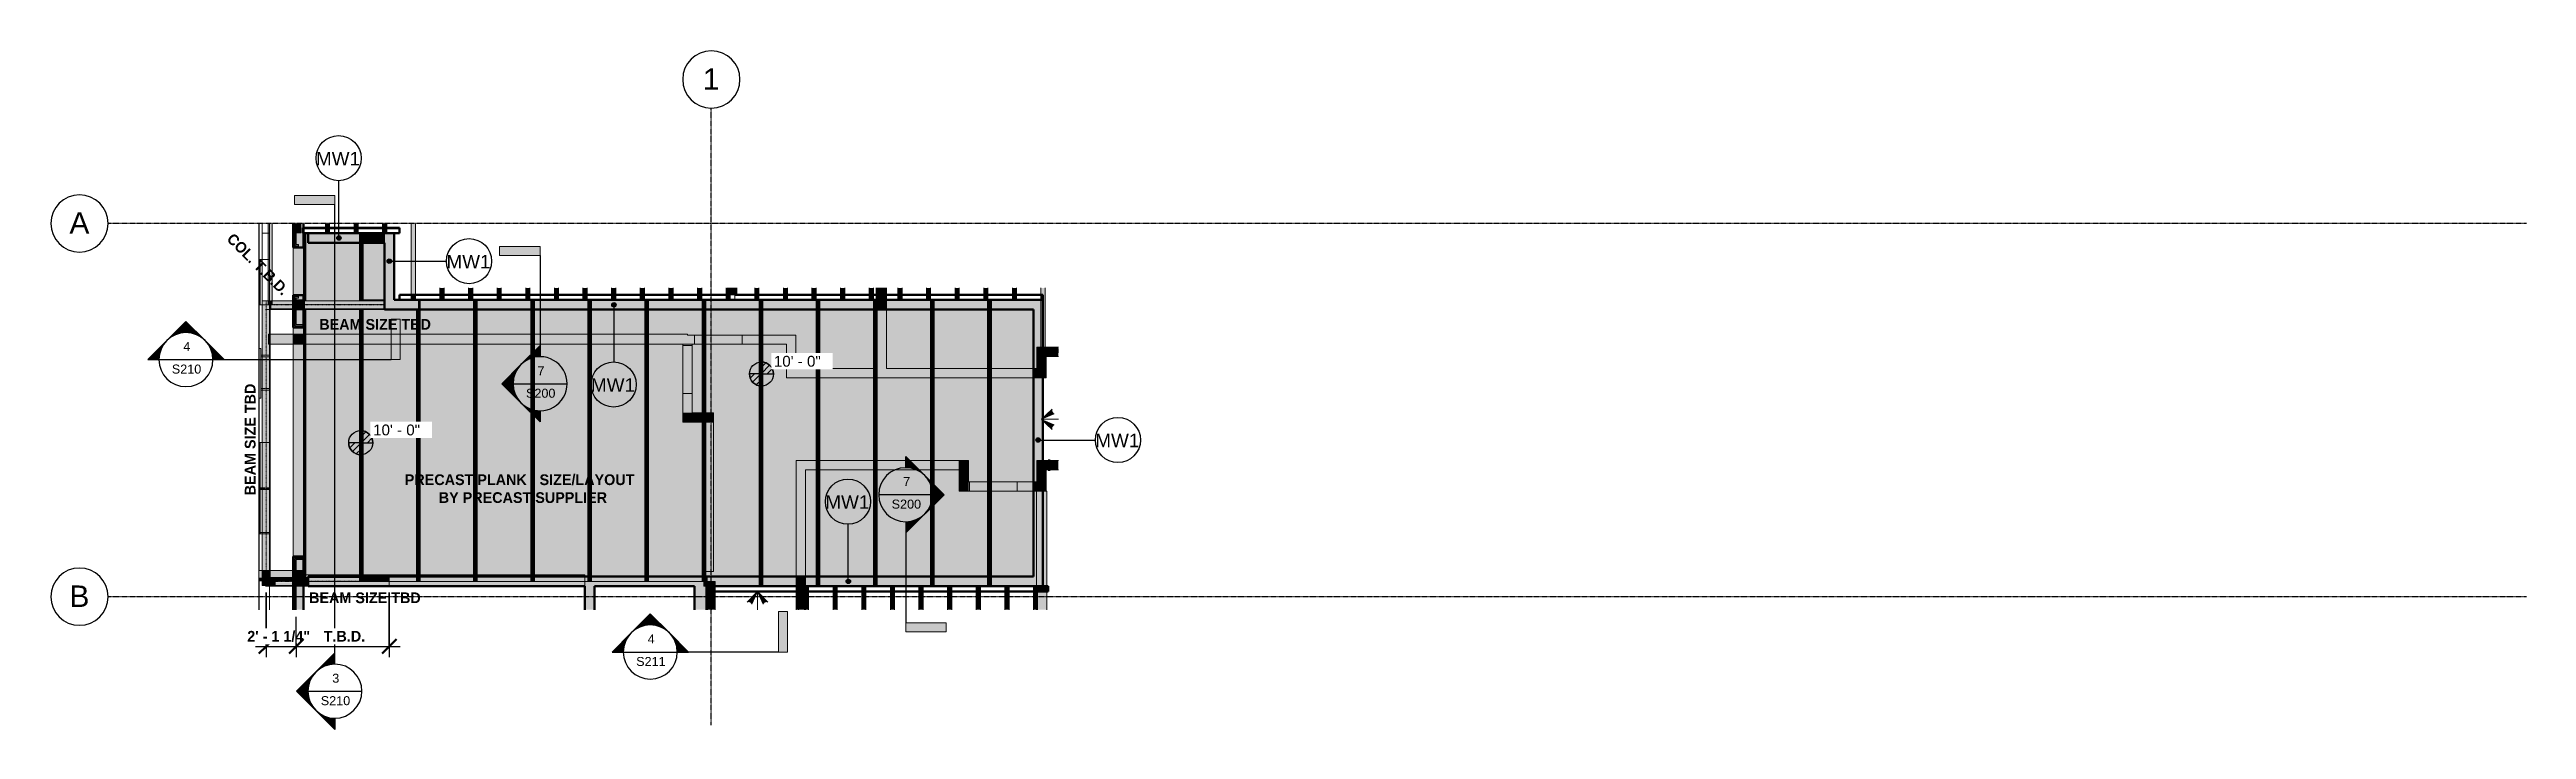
# Model space of a CAD drawing. Header units: inches. Extents: x -4126 to 2305, y -1116 to 12338.
# Drawn here: x -1449 to 627, y 11423 to 11993 of the extents above; entities that cross this region are included whole.
import ezdxf

# ---------------------------------------------------------------- set-up
doc = ezdxf.new("R2010")
doc.units = ezdxf.units.IN
doc.header["$MEASUREMENT"] = 0
doc.linetypes.add('Grid Line 1_2_', pattern=[0.875, 0.5, -0.125, 0.125, -0.125])
doc.linetypes.add('Hidden 1_8_', pattern=[0.1875, 0.125, -0.0625])
for name, color, linetype, lineweight in [('A-ANNO-DIMS', 211, 'Continuous', 9), ('A-ANNO-DIMS-96', 211, 'Continuous', 9), ('A-ANNO-IDEN', 131, 'Continuous', 30), ('A-DETL-GENF', 92, 'Continuous', 9), ('A-DETL-THIN', 151, 'Continuous', 9), ('A-WALL', 113, 'Continuous', 13), ('A-WALL-IDEN', 211, 'Continuous', 30), ('G-ANNO-DIMS', 111, 'Continuous', 9), ('G-ANNO-SYMB', 111, 'Continuous', 30), ('I-WALL', 2, 'Continuous', 13), ('S-BEAM', 12, 'Continuous', 9), ('S-BEAM-IDEN', 2, 'Continuous', 30), ('S-COLS', 52, 'Continuous', 9), ('S-COLS-IDEN', 171, 'Continuous', 30), ('S-FNDN', 32, 'Continuous', 13), ('S-GRID', 1, 'Continuous', 9), ('S-GRID-IDEN', 1, 'Continuous', 30)]:
    doc.layers.add(name, color=color, linetype=linetype, lineweight=lineweight)
doc.styles.add('Arial', font='arial.ttf', dxfattribs={"height": 18})
doc.styles.add('Arial_1', font='arial.ttf', dxfattribs={"height": 7.559055})
doc.styles.add('Arial_2', font='arial.ttf', dxfattribs={"height": 9.070866})
doc.styles.add('Arial_3', font='arial.ttf', dxfattribs={"height": 11.338583})
doc.styles.add('Century Gothic_B', font='GOTHICB.TTF', dxfattribs={"height": 9})
doc.dimstyles.new('OD__1_4__Tol__', dxfattribs={"dimscale": 12, "dimtxt": 9.397514, "dimasz": 1, "dimexe": 0.75, "dimexo": 0.5, "dimgap": 0.125, "dimtad": 1, "dimrnd": 0.25, "dimzin": 1, "dimdsep": 46, "dimlunit": 4, "dimtxsty": 'Century Gothic_B', "dimblk1": 'OBLIQUE', "dimblk2": 'OBLIQUE', "dimsah": 1, "dimcen": 0.09, "dimdle": 0.75, "dimazin": 0, "dimtfac": 1, "dimtdec": 4, "dimtix": 1, "dimtmove": 0, "dimatfit": 3, "dimfxl": 1, "dimtvp": 1, "dimtfill": 1, "dimfrac": 2, "dimtolj": 1, "dimtzin": 0, "dimlwd": 30, "dimlwe": 30, "dimarcsym": 2})
pattern_1 = [(45, (35.826, -122.093), (-0.027577164, 0.027577164), [])]
pattern_2 = [(45, (39.326, -121.493), (-0.027577164, 0.027577164), [])]

msp = doc.modelspace()

# ---------------------------------------------------------------- texts
at = {"layer": 'A-ANNO-IDEN', "lineweight": 9, "char_height": 9, "attachment_point": 1, "style": 'Century Gothic_B'}
for s, insert, width in [('PRECAST PLANK - SIZE/LAYOUT', (-1151.63, 11636.787), 224.22), ('BY PRECAST SUPPLIER', (-1123.13, 11621.787), 155.439)]:
    msp.add_mtext(s, dxfattribs=dict(at, insert=insert, width=width))
at = {"layer": 'A-WALL-IDEN', "lineweight": 9, "char_height": 11.3386, "width": 46.359, "attachment_point": 1, "style": 'Arial_3'}
for insert in [(-1226.092, 11907.201), (-1116.665, 11820.835), (-995.529, 11717.405), (-572.665, 11670.872), (-799.019, 11619.201)]:
    msp.add_mtext('MW1', dxfattribs=dict(at, insert=insert))
at = {"layer": 'G-ANNO-SYMB', "lineweight": 9, "attachment_point": 1, "style": 'Arial_1'}
for s, insert, char_height, width in [('4', (-1337.308, 11747.689), 7.559, 7.272), ('S210', (-1346.945, 11728.833), 7.5591, 30.603), ('7', (-1040.347, 11727.428), 7.559, 7.272), ('S200', (-1049.984, 11708.572), 7.5591, 30.603), ('7', (-733.758, 11634.434), 7.559, 7.272), ('S200', (-743.396, 11615.578), 7.5591, 30.603), ('4', (-947.981, 11502.489), 7.559, 7.272), ('3', (-1212.416, 11469.604), 7.559, 7.272), ('S211', (-957.619, 11483.633), 7.5591, 30.603), ('S210', (-1222.054, 11450.748), 7.5591, 30.603)]:
    msp.add_mtext(s, dxfattribs=dict(at, insert=insert, char_height=char_height, width=width))
at = {"layer": 'S-BEAM-IDEN', "lineweight": 9, "char_height": 9, "width": 106.05, "attachment_point": 1, "style": 'Century Gothic_B'}
for insert in [(-1223.322, 11767.06), (-1231.844, 11537.766)]:
    msp.add_mtext('BEAM SIZE TBD', dxfattribs=dict(at, insert=insert))
at = {"layer": 'S-BEAM-IDEN', "lineweight": 9, "insert": (-1285.768, 11619.228), "char_height": 9, "width": 106.05, "attachment_point": 1, "rotation": 90, "style": 'Century Gothic_B'}
msp.add_mtext('BEAM SIZE TBD', dxfattribs=at)
at = {"layer": 'S-COLS-IDEN', "lineweight": 9, "insert": (-1295.194, 11839.799), "char_height": 9, "width": 79.386, "attachment_point": 1, "rotation": 315, "style": 'Century Gothic_B'}
msp.add_mtext('COL. T.B.D.', dxfattribs=at)
at = {"layer": 'S-GRID-IDEN', "lineweight": 9, "char_height": 18, "attachment_point": 1, "style": 'Arial'}
for s, insert, width in [('1', (-901.729, 11977.227), 16.968), ('A', (-1432.814, 11856.57), 20.301), ('B', (-1432.814, 11543.57), 20.301)]:
    msp.add_mtext(s, dxfattribs=dict(at, insert=insert, width=width))

# ---------------------------------------------------------------- blocks, each defined once
blk = doc.blocks.new('CTR - 1st Phase - Shell_rvt-2-FRAMING PLAN - 2ND FLOOR AT RAMP')
at = {"layer": 'A-WALL', "transparency": 33554585}
h = blk.add_hatch(color=23, dxfattribs=at)
h.paths.add_polyline_path([(-3831.1, 11551.9), (-3831.1, 11567), (-3823.2, 11567), (-3823.2, 11567.8), (-3831.8, 11567.8), (-3831.8, 11551.9)], flags=0)
h.paths.add_polyline_path([(-3823.2, 11759.8), (-3823.2, 11760.5), (-3831.1, 11760.5), (-3831.1, 11786.2), (-3827.5, 11786.2), (-3827.5, 11787), (-3831.8, 11787), (-3831.8, 11759.8), (-3825.9, 11759.8)], flags=0)
h.paths.add_polyline_path([(-3831.8, 11827), (-3827.5, 11827), (-3827.5, 11827.7), (-3831.1, 11827.7), (-3831.1, 11847.2), (-3831.8, 11847.2)], flags=0)
at = {"layer": 'A-WALL', "lineweight": 5, "transparency": 33554585}
h = blk.add_hatch(color=31, dxfattribs=at)
h.paths.add_polyline_path([(-3830.3, 11551.9), (-3830.3, 11566.3), (-3823.2, 11566.3), (-3823.2, 11567), (-3831.1, 11567), (-3831.1, 11551.9)], flags=0)
h.paths.add_polyline_path([(-3823.2, 11760.5), (-3823.2, 11761.3), (-3830.3, 11761.3), (-3830.3, 11785.5), (-3827.5, 11785.5), (-3827.5, 11786.2), (-3831.1, 11786.2), (-3831.1, 11760.5), (-3825.9, 11760.5)], flags=0)
h.paths.add_polyline_path([(-3831.1, 11827.7), (-3827.5, 11827.7), (-3827.5, 11828.5), (-3830.3, 11828.5), (-3830.3, 11847.2), (-3831.1, 11847.2)], flags=0)
h = blk.add_hatch(color=31, dxfattribs=at)
h.paths.add_polyline_path([(-3829.3, 11551.9), (-3829.3, 11565.3), (-3823.2, 11565.3), (-3823.2, 11566.3), (-3830.3, 11566.3), (-3830.3, 11551.9)], flags=0)
h.paths.add_polyline_path([(-3830.3, 11761.3), (-3823.2, 11761.3), (-3823.2, 11762.3), (-3829.3, 11762.3), (-3829.3, 11775.4), (-3830.2, 11775.4), (-3830.2, 11782.6), (-3829.3, 11782.6), (-3829.3, 11784.5), (-3827.5, 11784.5), (-3827.5, 11785.5), (-3830.3, 11785.5), (-3830.3, 11766.2)], flags=0)
h.paths.add_polyline_path([(-3830.3, 11828.5), (-3827.5, 11828.5), (-3827.5, 11829.5), (-3829.3, 11829.5), (-3829.3, 11847.2), (-3830.3, 11847.2)], flags=0)
h = blk.add_hatch(color=31, dxfattribs=at)
h.paths.add_polyline_path([(-3823.8, 11551.9), (-3823.8, 11565.3), (-3829.3, 11565.3), (-3829.3, 11551.9), (-3825.9, 11551.9)], flags=0)
h.paths.add_polyline_path([(-3829.3, 11762.3), (-3823.8, 11762.3), (-3823.8, 11775.4), (-3829.3, 11775.4), (-3829.3, 11766.2)], flags=0)
h.paths.add_polyline_path([(-3823.8, 11782.6), (-3823.8, 11786.4), (-3827.5, 11786.4), (-3827.5, 11784.5), (-3829.3, 11784.5), (-3829.3, 11782.6), (-3825.9, 11782.6)], flags=0)
h.paths.add_polyline_path([(-3825.9, 11827.6), (-3823.8, 11827.6), (-3823.8, 11847.2), (-3829.3, 11847.2), (-3829.3, 11829.5), (-3827.5, 11829.5), (-3827.5, 11827.6)], flags=0)
for color, points in [(13, [(-3831.8, 11787), (-3823.2, 11787), (-3823.2, 11827), (-3831.8, 11827), (-3831.8, 11806.7)]), (31, [(-3830.2, 11775.4), (-3829.3, 11775.4), (-3829.3, 11782.6), (-3830.2, 11782.6), (-3830.2, 11776.2)]), (31, [(-3829.3, 11775.4), (-3823.8, 11775.4), (-3823.8, 11782.6), (-3829.3, 11782.6), (-3829.3, 11776.3)]), (13, [(-3823.2, 11567.8), (-3823.2, 11759.8), (-3831.8, 11759.8), (-3831.8, 11567.8), (-3825.9, 11567.8)]), (13, [(-3846.5, 11547.6), (-3831.1, 11547.6), (-3831.1, 11556.2), (-3860.7, 11556.2), (-3860.7, 11550.1), (-3846.5, 11550.1)]), (13, [(-3860.5, 11547.6), (-3846.5, 11547.6), (-3846.5, 11550.1), (-3860.7, 11550.1), (-3860.7, 11547.6)]), (31, [(-3830.3, 11523.2), (-3830.3, 11551.9), (-3831.1, 11551.9), (-3831.1, 11523.2)]), (13, [(-3829.3, 11547.6), (-3829.3, 11556.2), (-3830.3, 11556.2), (-3830.3, 11547.6)]), (31, [(-3829.3, 11523.2), (-3829.3, 11551.9), (-3830.3, 11551.9), (-3830.3, 11523.2)]), (31, [(-3823.8, 11523.2), (-3823.8, 11551.9), (-3829.3, 11551.9), (-3829.3, 11523.2), (-3825.9, 11523.2)]), (13, [(-3823.2, 11547.6), (-3823.2, 11556.2), (-3823.8, 11556.2), (-3823.8, 11547.6)])]:
    blk.add_hatch(color=color, dxfattribs=at).paths.add_polyline_path(points, flags=0)
at = {"layer": 'A-WALL', "transparency": 33554585}
blk.add_hatch(color=23, dxfattribs=at).paths.add_polyline_path([(-3831.1, 11523.2), (-3831.1, 11551.9), (-3831.8, 11551.9), (-3831.8, 11523.2)], flags=0)
at = {"layer": 'A-WALL', "lineweight": 5, "transparency": 33554585}
h = blk.add_hatch(color=13, dxfattribs=at)
h.paths.add_polyline_path([(-3823.8, 11547.6), (-3823.8, 11556.2), (-3829.3, 11556.2), (-3829.3, 11547.6), (-3825.9, 11547.6)], flags=0)
h.paths.add_polyline_path([(-3831.1, 11547.6), (-3830.3, 11547.6), (-3830.3, 11556.2), (-3831.1, 11556.2), (-3831.1, 11548)], flags=0)
at = {"layer": 'A-WALL', "color": 254}
for p, q in [((-3860.7, 11817), (-3860.7, 11847.2)), ((-3860.5, 11742.2), (-3860.5, 11847.2)), ((-3858, 11839), (-3858, 11847.2)), ((-3852.9, 11839), (-3858, 11839)), ((-3858, 11839), (-3858, 11817)), ((-3858, 11817), (-3858, 11839)), ((-3851.8, 11839), (-3852.9, 11839)), ((-3851.8, 11847.2), (-3851.8, 11839)), ((-3851.8, 11839), (-3851.8, 11847.2)), ((-3851.8, 11839), (-3851.8, 11817)), ((-3851.8, 11817), (-3851.8, 11839)), ((-3823.2, 11847.2), (-3823.2, 11843.4)), ((-3823.2, 11839), (-3823.2, 11827)), ((-3860.7, 11779), (-3860.7, 11817)), ((-3860.7, 11817), (-3860.7, 11779)), ((-3859.7, 11817), (-3860.7, 11817)), ((-3852.9, 11817), (-3860.7, 11817)), ((-3859.7, 11817), (-3859.7, 11779)), ((-3859.7, 11779), (-3859.7, 11817)), ((-3859.7, 11817), (-3852.9, 11817)), ((-3852.9, 11817), (-3851.8, 11817)), ((-3851.8, 11817), (-3852.9, 11817)), ((-3851.8, 11782.4), (-3851.8, 11817)), ((-3851.8, 11817), (-3851.8, 11782.4)), ((-3823.2, 11827), (-3827.5, 11827)), ((-3860.7, 11740.4), (-3860.7, 11779)), ((-3860.7, 11779), (-3858, 11779)), ((-3859.7, 11779), (-3860.7, 11779)), ((-3858, 11779), (-3859.7, 11779)), ((-3858, 11779), (-3858, 11735.3)), ((-3858, 11735.3), (-3858, 11779)), ((-3858, 11779), (-3855.5, 11779)), ((-3855.5, 11779), (-3858, 11779)), ((-3855.5, 11779), (-3855.4, 11779)), ((-3855.4, 11779), (-3855.5, 11779)), ((-3855.4, 11779), (-3855.2, 11779)), ((-3855.2, 11779), (-3855.4, 11779)), ((-3855.2, 11779), (-3855.1, 11779)), ((-3855.1, 11779), (-3855.2, 11779)), ((-3855.1, 11779), (-3855, 11779)), ((-3855, 11779), (-3855.1, 11779)), ((-3854.7, 11779), (-3854.5, 11779)), ((-3854.5, 11779), (-3854.7, 11779)), ((-3851.8, 11782.4), (-3851.8, 11779)), ((-3851.8, 11779), (-3851.8, 11782.4)), ((-3851.8, 11779), (-3851.8, 11754.4)), ((-3823.2, 11787), (-3827.5, 11787)), ((-3823.2, 11787), (-3823.2, 11782.6)), ((-3823.2, 11782.6), (-3823.2, 11775.4)), ((-3823.2, 11775.4), (-3823.2, 11762.3)), ((-3860.7, 11702.4), (-3860.7, 11740.4)), ((-3860.7, 11740.4), (-3860.7, 11702.4)), ((-3860.5, 11740.4), (-3860.7, 11740.4)), ((-3860.5, 11740.4), (-3860.5, 11742.2)), ((-3860.5, 11742.2), (-3859.3, 11742.2)), ((-3860.5, 11740.4), (-3860.5, 11702.4)), ((-3860.5, 11702.4), (-3860.5, 11740.4)), ((-3859.3, 11742.2), (-3859, 11742.2)), ((-3859, 11742.2), (-3859, 11736.6)), ((-3859, 11742.2), (-3859, 11742.2)), ((-3859, 11736.6), (-3859, 11735.3)), ((-3859, 11735.3), (-3859, 11736.6)), ((-3859, 11736.6), (-3858, 11736.6)), ((-3858, 11736.6), (-3859, 11736.6)), ((-3859, 11735.3), (-3858, 11735.3)), ((-3858, 11735.3), (-3859, 11735.3)), ((-3859, 11707.4), (-3859, 11735.3)), ((-3859, 11735.3), (-3859, 11707.4)), ((-3858, 11736.6), (-3857.1, 11736.6)), ((-3857.1, 11736.6), (-3858, 11736.6)), ((-3858, 11735.3), (-3857.2, 11735.3)), ((-3857.2, 11735.3), (-3858, 11735.3)), ((-3857.1, 11736.6), (-3855.5, 11736.6)), ((-3855.5, 11736.6), (-3857.1, 11736.6)), ((-3855.5, 11736.6), (-3855.4, 11736.6)), ((-3855.4, 11736.6), (-3855.5, 11736.6)), ((-3855.3, 11736.6), (-3855.2, 11736.6)), ((-3855.2, 11736.6), (-3855.3, 11736.6)), ((-3855.2, 11736.6), (-3855.1, 11736.6)), ((-3855.1, 11736.6), (-3855.2, 11736.6)), ((-3855.1, 11736.6), (-3855, 11736.6)), ((-3855, 11736.6), (-3855.1, 11736.6)), ((-3854.7, 11735.3), (-3854.5, 11735.3)), ((-3854.5, 11735.3), (-3854.7, 11735.3)), ((-3854.3, 11736.6), (-3854.2, 11736.6)), ((-3854.2, 11736.6), (-3854.3, 11736.6)), ((-3854.1, 11736.6), (-3854, 11736.6)), ((-3854, 11736.6), (-3854.1, 11736.6)), ((-3854, 11736.6), (-3853.9, 11736.6)), ((-3853.9, 11736.6), (-3854, 11736.6)), ((-3853.8, 11736.6), (-3851.8, 11736.6)), ((-3851.8, 11736.6), (-3853.8, 11736.6)), ((-3851.8, 11754.4), (-3851.8, 11746)), ((-3851.8, 11745.9), (-3851.8, 11736.6)), ((-3851.8, 11736.6), (-3851.8, 11735.3)), ((-3851.8, 11735.3), (-3851.8, 11736.6)), ((-3860.7, 11663.4), (-3860.7, 11702.4)), ((-3860.7, 11702.4), (-3860.5, 11702.4)), ((-3860.5, 11700.6), (-3860.5, 11702.4)), ((-3859.3, 11700.6), (-3860.5, 11700.6)), ((-3860.5, 11556.2), (-3860.5, 11700.6)), ((-3859, 11700.6), (-3859.3, 11700.6)), ((-3859, 11707.4), (-3859, 11700.6)), ((-3858, 11707.4), (-3859, 11707.4)), ((-3858, 11707.4), (-3859, 11707.4)), ((-3859, 11700.6), (-3859, 11700.6)), ((-3854.5, 11707.4), (-3854.7, 11707.4)), ((-3854.5, 11707.4), (-3854.7, 11707.4)), ((-3851.8, 11707.4), (-3851.8, 11663.4)), ((-3858, 11680.4), (-3858, 11663.4)), ((-3858, 11663.4), (-3858, 11680.4)), ((-3860.7, 11625.4), (-3860.7, 11663.4)), ((-3860.7, 11663.4), (-3860.7, 11625.4)), ((-3859.7, 11663.4), (-3860.7, 11663.4)), ((-3858, 11663.4), (-3860.7, 11663.4)), ((-3859.7, 11663.4), (-3859.7, 11625.4)), ((-3859.7, 11625.4), (-3859.7, 11663.4)), ((-3859.7, 11663.4), (-3858, 11663.4)), ((-3858, 11663.4), (-3857.1, 11663.4)), ((-3857.1, 11663.4), (-3858, 11663.4)), ((-3854.7, 11663.4), (-3854.5, 11663.4)), ((-3854.5, 11663.4), (-3854.7, 11663.4)), ((-3860.7, 11625), (-3860.7, 11625.4)), ((-3860.7, 11625.4), (-3858, 11625.4)), ((-3859.8, 11625.4), (-3860.7, 11625.4)), ((-3860.7, 11587), (-3860.7, 11625)), ((-3860.7, 11625), (-3860.7, 11587)), ((-3859.8, 11625), (-3860.7, 11625)), ((-3858, 11625), (-3860.7, 11625)), ((-3858, 11625.4), (-3859.7, 11625.4)), ((-3859.7, 11625), (-3859.7, 11587)), ((-3859.7, 11587), (-3859.7, 11625)), ((-3859.7, 11625), (-3858, 11625)), ((-3858, 11625.4), (-3858, 11625)), ((-3858, 11625), (-3858, 11625.4)), ((-3858, 11625.4), (-3855.3, 11625.4)), ((-3855.3, 11625.4), (-3858, 11625.4)), ((-3858, 11625), (-3855.3, 11625)), ((-3855.3, 11625), (-3858, 11625)), ((-3855.2, 11624.1), (-3855.5, 11624.1)), ((-3855, 11624.1), (-3855.2, 11624.1)), ((-3854.8, 11624.1), (-3854.9, 11624.1)), ((-3854.9, 11624.1), (-3854.9, 11624.1)), ((-3854.8, 11624.1), (-3854.8, 11624.1)), ((-3854.7, 11625.4), (-3854.5, 11625.4)), ((-3854.5, 11625.4), (-3854.7, 11625.4)), ((-3854.7, 11625), (-3854.5, 11625)), ((-3854.5, 11625), (-3854.7, 11625)), ((-3853.7, 11624.1), (-3854.3, 11624.1)), ((-3851.8, 11625.4), (-3851.8, 11625)), ((-3860.7, 11556.2), (-3860.7, 11587)), ((-3860.7, 11587), (-3858, 11587)), ((-3859.7, 11587), (-3860.7, 11587)), ((-3858, 11587), (-3859.7, 11587)), ((-3858, 11587), (-3858, 11556.2)), ((-3858, 11556.2), (-3858, 11587)), ((-3858, 11587), (-3855.4, 11587)), ((-3855.4, 11587), (-3858, 11587)), ((-3855.5, 11587.9), (-3855.4, 11587.9)), ((-3855.4, 11587.9), (-3855.2, 11587.9)), ((-3855.4, 11587), (-3855.2, 11587)), ((-3855.2, 11587), (-3855.4, 11587)), ((-3855.2, 11587.9), (-3855.1, 11587.9)), ((-3855.2, 11587), (-3855.1, 11587)), ((-3855.1, 11587), (-3855.2, 11587)), ((-3855.1, 11587.9), (-3855, 11587.9)), ((-3855.1, 11587), (-3855, 11587)), ((-3855, 11587), (-3855.1, 11587)), ((-3855, 11587.9), (-3854.9, 11587.9)), ((-3855, 11587), (-3854.9, 11587)), ((-3854.9, 11587), (-3855, 11587)), ((-3854.9, 11587.9), (-3854.8, 11587.9)), ((-3854.9, 11587), (-3854.8, 11587)), ((-3854.8, 11587), (-3854.9, 11587)), ((-3854.8, 11587.9), (-3854.8, 11587.9)), ((-3854.8, 11587), (-3854.8, 11587)), ((-3854.8, 11587), (-3854.8, 11587)), ((-3854.7, 11587), (-3854.5, 11587)), ((-3854.5, 11587), (-3854.7, 11587)), ((-3854.5, 11587.9), (-3854.4, 11587.9)), ((-3854.5, 11587), (-3854.4, 11587)), ((-3854.4, 11587), (-3854.5, 11587)), ((-3854.4, 11587.9), (-3854.4, 11587.9)), ((-3854.4, 11587.9), (-3854.3, 11587.9)), ((-3854.4, 11587), (-3854.4, 11587)), ((-3854.4, 11587), (-3854.3, 11587)), ((-3854.4, 11587), (-3854.4, 11587)), ((-3854.3, 11587), (-3854.4, 11587)), ((-3854.3, 11587.9), (-3854.3, 11587.9)), ((-3854.3, 11587), (-3854.3, 11587)), ((-3854.3, 11587), (-3854.3, 11587)), ((-3854.2, 11587.9), (-3854.1, 11587.9)), ((-3854.2, 11587), (-3854.1, 11587)), ((-3854.1, 11587), (-3854.2, 11587)), ((-3854.1, 11587.9), (-3853.9, 11587.9)), ((-3854.1, 11587), (-3853.9, 11587)), ((-3853.9, 11587), (-3854.1, 11587)), ((-3853.9, 11587.9), (-3853.8, 11587.9)), ((-3853.9, 11587), (-3853.8, 11587)), ((-3853.8, 11587), (-3853.9, 11587)), ((-3853.7, 11587), (-3853.4, 11587)), ((-3853.4, 11587), (-3853.7, 11587)), ((-3860.7, 11550.1), (-3860.7, 11556.2)), ((-3860.5, 11556.2), (-3860.7, 11556.2)), ((-3860.7, 11547.6), (-3860.7, 11550.1)), ((-3860.5, 11547.6), (-3858, 11547.6)), ((-3858, 11556.2), (-3858, 11551.1)), ((-3858, 11551.1), (-3858, 11556.2)), ((-3858, 11551.1), (-3855.5, 11551.1)), ((-3855.5, 11551.1), (-3858, 11551.1)), ((-3858, 11547.6), (-3855.5, 11547.6)), ((-3855.5, 11547.6), (-3855.4, 11547.6)), ((-3855.4, 11547.6), (-3855.2, 11547.6)), ((-3855.2, 11547.6), (-3855.1, 11547.6)), ((-3855.1, 11547.6), (-3855, 11547.6)), ((-3855, 11547.6), (-3854.9, 11547.6)), ((-3854.9, 11547.6), (-3854.8, 11547.6)), ((-3854.8, 11547.6), (-3854.7, 11547.6)), ((-3854.7, 11551.1), (-3854.5, 11551.1)), ((-3854.5, 11551.1), (-3854.7, 11551.1)), ((-3854.7, 11547.6), (-3854.5, 11547.6)), ((-3854.5, 11547.6), (-3854.4, 11547.6)), ((-3854.4, 11547.6), (-3854.4, 11547.6)), ((-3854.4, 11547.6), (-3854.3, 11547.6)), ((-3854.3, 11551.1), (-3854.1, 11551.1)), ((-3854.1, 11551.1), (-3854.3, 11551.1)), ((-3854.3, 11547.6), (-3854.3, 11547.6)), ((-3854.3, 11547.6), (-3854.1, 11547.6)), ((-3854.1, 11551.1), (-3853.9, 11551.1)), ((-3853.9, 11551.1), (-3854.1, 11551.1)), ((-3854.1, 11547.6), (-3853.9, 11547.6)), ((-3853.9, 11551.1), (-3853.7, 11551.1)), ((-3853.7, 11551.1), (-3853.9, 11551.1)), ((-3853.9, 11547.6), (-3853.7, 11547.6)), ((-3853.7, 11551.1), (-3851.8, 11551.1)), ((-3851.8, 11551.1), (-3853.7, 11551.1)), ((-3853.7, 11547.6), (-3851.8, 11547.6)), ((-3851.8, 11556.2), (-3851.8, 11551.1)), ((-3851.8, 11551.1), (-3851.8, 11556.2)), ((-3851.8, 11551.1), (-3851.8, 11550.1)), ((-3851.8, 11551.1), (-3851.8, 11550.1)), ((-3851.8, 11550.1), (-3851.8, 11547.6)), ((-3851.8, 11550.1), (-3851.8, 11547.6)), ((-3851.8, 11547.6), (-3851.8, 11543.6)), ((-3823.8, 11556.2), (-3823.2, 11556.2)), ((-3823.2, 11556.2), (-3823.8, 11556.2)), ((-3823.2, 11565.3), (-3823.2, 11556.2)), ((-3823.2, 11552.5), (-3823.2, 11556.2)), ((-3823.2, 11551.9), (-3823.2, 11552.5))]:
    blk.add_line(p, q, dxfattribs=at)
at = {"layer": 'A-WALL', "color": 253}
for p, q in [((-3860.7, 11847.2), (-3860.7, 11740.4)), ((-3860.5, 11847.2), (-3860.5, 11740.4)), ((-3858, 11839), (-3858, 11847.2)), ((-3858, 11839), (-3851.8, 11839)), ((-3851.8, 11839), (-3851.8, 11847.2)), ((-3851.8, 11556.2), (-3851.8, 11839)), ((-3831.1, 11827.7), (-3831.1, 11847.2)), ((-3830.3, 11828.5), (-3830.3, 11847.2)), ((-3829.3, 11829.5), (-3829.3, 11847.2)), ((-3823.8, 11847.2), (-3823.8, 11827.6)), ((-3823.2, 11839.2), (-3823.2, 11839)), ((-3831.8, 11827), (-3831.8, 11787)), ((-3827.5, 11827.7), (-3831.1, 11827.7)), ((-3827.5, 11828.5), (-3830.3, 11828.5)), ((-3827.5, 11829.5), (-3829.3, 11829.5)), ((-3827.5, 11829.5), (-3827.5, 11828.5)), ((-3827.5, 11828.5), (-3827.5, 11827.7)), ((-3827.5, 11827.7), (-3827.5, 11827.6)), ((-3827.5, 11827), (-3827.5, 11827.6)), ((-3823.8, 11827.6), (-3827.5, 11827.6)), ((-3823.2, 11787), (-3823.2, 11827)), ((-3831.1, 11775), (-3831.1, 11786.2)), ((-3831.1, 11786.2), (-3827.5, 11786.2)), ((-3830.3, 11775), (-3830.3, 11785.5)), ((-3830.3, 11785.5), (-3827.5, 11785.5)), ((-3829.3, 11782.6), (-3829.3, 11784.5)), ((-3829.3, 11784.5), (-3827.5, 11784.5)), ((-3829.3, 11775.4), (-3829.3, 11782.6)), ((-3829.3, 11775), (-3829.3, 11775.4)), ((-3827.5, 11786.4), (-3827.5, 11787)), ((-3827.5, 11786.4), (-3827.5, 11786.2)), ((-3827.5, 11786.4), (-3823.8, 11786.4)), ((-3827.5, 11786.2), (-3827.5, 11785.5)), ((-3827.5, 11785.5), (-3827.5, 11784.5)), ((-3823.8, 11786.4), (-3823.8, 11782.6)), ((-3823.8, 11782.6), (-3823.8, 11775.4)), ((-3823.8, 11775.4), (-3823.8, 11775)), ((-3831.8, 11759.8), (-3831.8, 11567.8)), ((-3831.1, 11760.5), (-3831.1, 11775)), ((-3823.2, 11760.5), (-3831.1, 11760.5)), ((-3830.3, 11761.3), (-3830.3, 11775)), ((-3823.2, 11761.3), (-3830.3, 11761.3)), ((-3829.3, 11762.3), (-3829.3, 11775)), ((-3823.8, 11762.3), (-3829.3, 11762.3)), ((-3823.8, 11762.3), (-3823.8, 11775)), ((-3823.2, 11762.3), (-3823.8, 11762.3)), ((-3823.2, 11762.3), (-3823.2, 11761.3)), ((-3823.2, 11567.8), (-3823.2, 11759.8)), ((-3860.7, 11740.4), (-3860.7, 11702.4)), ((-3860.5, 11740.4), (-3860.7, 11740.4)), ((-3859, 11742.2), (-3860.5, 11742.2)), ((-3860.5, 11740.4), (-3860.5, 11702.4)), ((-3859, 11700.6), (-3859, 11742.2)), ((-3860.7, 11702.4), (-3860.7, 11556.2)), ((-3860.7, 11702.4), (-3860.5, 11702.4)), ((-3860.5, 11702.4), (-3860.5, 11556.2)), ((-3860.5, 11700.6), (-3859, 11700.6)), ((-3860.5, 11556.2), (-3860.7, 11556.2)), ((-3860.7, 11550.1), (-3860.7, 11556.2)), ((-3858, 11547.6), (-3860.7, 11547.6)), ((-3831.8, 11556.2), (-3860.5, 11556.2)), ((-3858, 11547.6), (-3860.5, 11547.6)), ((-3855.5, 11547.6), (-3858, 11547.6)), ((-3855.5, 11547.6), (-3858, 11547.6)), ((-3855.4, 11547.6), (-3855.5, 11547.6)), ((-3855.4, 11547.6), (-3855.5, 11547.6)), ((-3855.2, 11547.6), (-3855.4, 11547.6)), ((-3855.2, 11547.6), (-3855.4, 11547.6)), ((-3855.1, 11547.6), (-3855.2, 11547.6)), ((-3855.1, 11547.6), (-3855.2, 11547.6)), ((-3855, 11547.6), (-3855.1, 11547.6)), ((-3855, 11547.6), (-3855.1, 11547.6)), ((-3854.9, 11547.6), (-3855, 11547.6)), ((-3854.9, 11547.6), (-3855, 11547.6)), ((-3854.8, 11547.6), (-3854.9, 11547.6)), ((-3854.8, 11547.6), (-3854.9, 11547.6)), ((-3854.7, 11547.6), (-3854.8, 11547.6)), ((-3854.7, 11547.6), (-3854.8, 11547.6)), ((-3854.5, 11547.6), (-3854.7, 11547.6)), ((-3854.5, 11547.6), (-3854.7, 11547.6)), ((-3854.4, 11547.6), (-3854.5, 11547.6)), ((-3854.4, 11547.6), (-3854.5, 11547.6)), ((-3854.3, 11547.6), (-3854.4, 11547.6)), ((-3854.4, 11547.6), (-3854.4, 11547.6)), ((-3854.3, 11547.6), (-3854.4, 11547.6)), ((-3854.4, 11547.6), (-3854.4, 11547.6)), ((-3854.1, 11547.6), (-3854.3, 11547.6)), ((-3854.3, 11547.6), (-3854.3, 11547.6)), ((-3854.1, 11547.6), (-3854.3, 11547.6)), ((-3854.3, 11547.6), (-3854.3, 11547.6)), ((-3853.9, 11547.6), (-3854.1, 11547.6)), ((-3853.9, 11547.6), (-3854.1, 11547.6)), ((-3853.7, 11547.6), (-3853.9, 11547.6)), ((-3853.7, 11547.6), (-3853.9, 11547.6)), ((-3851.8, 11547.6), (-3853.7, 11547.6)), ((-3851.8, 11547.6), (-3853.7, 11547.6)), ((-3851.2, 11547.6), (-3851.8, 11547.6)), ((-3850.7, 11547.6), (-3851.2, 11547.6)), ((-3846.5, 11547.6), (-3850.7, 11547.6)), ((-3846.5, 11547.6), (-3831.8, 11547.6)), ((-3831.1, 11551.9), (-3831.1, 11567)), ((-3831.1, 11567), (-3823.2, 11567)), ((-3831.1, 11551.9), (-3831.1, 11523.2)), ((-3830.3, 11551.9), (-3830.3, 11566.3)), ((-3830.3, 11566.3), (-3823.2, 11566.3)), ((-3829.3, 11556.2), (-3830.3, 11556.2)), ((-3830.3, 11551.9), (-3830.3, 11523.2)), ((-3829.3, 11551.9), (-3829.3, 11565.3)), ((-3829.3, 11565.3), (-3823.8, 11565.3)), ((-3829.3, 11551.9), (-3829.3, 11523.2)), ((-3823.8, 11565.3), (-3823.2, 11565.3)), ((-3823.8, 11551.9), (-3823.8, 11565.3)), ((-3823.8, 11551.9), (-3823.8, 11523.2)), ((-3823.2, 11547.6), (-3823.8, 11547.6)), ((-3823.2, 11566.3), (-3823.2, 11565.3)), ((-3823.2, 11550.4), (-3823.2, 11551.9)), ((-3823.2, 11547.9), (-3823.2, 11550.4)), ((-3823.2, 11547.7), (-3823.2, 11547.8)), ((-3823.2, 11547.6), (-3823.2, 11547.7))]:
    blk.add_line(p, q, dxfattribs=at)
at = {"layer": 'A-WALL', "color": 50}
for p, q in [((-3858, 11847.2), (-3858, 11839)), ((-3858, 11839), (-3858, 11847.2)), ((-3851.8, 11847.2), (-3851.8, 11839)), ((-3851.8, 11839), (-3851.8, 11817)), ((-3823.2, 11843.4), (-3823.2, 11842.7)), ((-3823.2, 11842.7), (-3823.2, 11839.2)), ((-3860.7, 11779), (-3860.7, 11817)), ((-3860.7, 11779), (-3860.7, 11817)), ((-3860.7, 11817), (-3860.7, 11779)), ((-3859.7, 11817), (-3860.7, 11817)), ((-3858, 11817), (-3860.7, 11817)), ((-3859.7, 11817), (-3859.7, 11779)), ((-3859.7, 11779), (-3859.7, 11817)), ((-3859.7, 11817), (-3858, 11817)), ((-3858, 11817), (-3858, 11782.4)), ((-3858, 11782.4), (-3858, 11817)), ((-3858, 11817), (-3852.9, 11817)), ((-3852.9, 11817), (-3858, 11817)), ((-3852.9, 11817), (-3851.8, 11817)), ((-3851.8, 11817), (-3852.9, 11817)), ((-3851.8, 11817), (-3851.8, 11782.4)), ((-3851.8, 11782.4), (-3851.8, 11817)), ((-3851.8, 11817), (-3851.8, 11782.4)), ((-3851.8, 11782.4), (-3851.8, 11817)), ((-3851.8, 11817), (-3851.8, 11782.4)), ((-3860.7, 11779), (-3858, 11779)), ((-3859.7, 11779), (-3860.7, 11779)), ((-3858, 11779), (-3859.7, 11779)), ((-3858, 11782.4), (-3858, 11779)), ((-3858, 11779), (-3858, 11782.4)), ((-3858, 11779), (-3855.5, 11779)), ((-3855.5, 11779), (-3858, 11779)), ((-3855.5, 11779), (-3855.4, 11779)), ((-3855.4, 11779), (-3855.5, 11779)), ((-3855.4, 11779), (-3855.2, 11779)), ((-3855.2, 11779), (-3855.4, 11779)), ((-3855.2, 11779), (-3855.1, 11779)), ((-3855.1, 11779), (-3855.2, 11779)), ((-3855.1, 11779), (-3855, 11779)), ((-3855, 11779), (-3855.1, 11779)), ((-3854.9, 11779), (-3854.9, 11779)), ((-3854.9, 11779), (-3854.8, 11779)), ((-3854.9, 11779), (-3854.9, 11779)), ((-3854.8, 11779), (-3854.9, 11779)), ((-3854.8, 11779), (-3854.7, 11779)), ((-3854.7, 11779), (-3854.8, 11779)), ((-3854.7, 11779), (-3854.5, 11779)), ((-3854.5, 11779), (-3854.7, 11779)), ((-3854.5, 11779), (-3854.4, 11779)), ((-3854.4, 11779), (-3854.5, 11779)), ((-3854.4, 11779), (-3854.3, 11779)), ((-3854.4, 11779), (-3854.4, 11779)), ((-3854.3, 11779), (-3854.4, 11779)), ((-3854.4, 11779), (-3854.4, 11779)), ((-3854.3, 11779), (-3854.1, 11779)), ((-3854.1, 11779), (-3854.3, 11779)), ((-3854.1, 11779), (-3854, 11779)), ((-3854, 11779), (-3854.1, 11779)), ((-3854, 11779), (-3853.9, 11779)), ((-3853.9, 11779), (-3854, 11779)), ((-3853.9, 11779), (-3853.7, 11779)), ((-3853.7, 11779), (-3853.9, 11779)), ((-3853.7, 11779), (-3852.9, 11779)), ((-3852.9, 11779), (-3853.7, 11779)), ((-3852.9, 11779), (-3851.8, 11779)), ((-3851.8, 11779), (-3852.9, 11779)), ((-3851.8, 11782.4), (-3851.8, 11779)), ((-3851.8, 11779), (-3851.8, 11782.4)), ((-3851.8, 11782.4), (-3851.8, 11779)), ((-3860.7, 11702.4), (-3860.7, 11740.4)), ((-3860.7, 11740.4), (-3860.5, 11740.4)), ((-3860.5, 11740.4), (-3860.7, 11740.4)), ((-3860.5, 11702.4), (-3860.5, 11740.4)), ((-3859, 11736.6), (-3859, 11735.3)), ((-3859, 11735.3), (-3859, 11708.7)), ((-3859, 11735.3), (-3859, 11708.7)), ((-3859, 11708.7), (-3859, 11735.3)), ((-3858, 11735.3), (-3858, 11720)), ((-3858, 11720), (-3858, 11735.3)), ((-3854.7, 11736.6), (-3854.5, 11736.6)), ((-3854.5, 11736.6), (-3854.7, 11736.6)), ((-3851.8, 11736.6), (-3851.8, 11735.3)), ((-3851.8, 11735.3), (-3851.8, 11707.4)), ((-3851.8, 11707.4), (-3851.8, 11735.3)), ((-3851.8, 11735.3), (-3851.8, 11708.7)), ((-3851.8, 11735.3), (-3851.8, 11708.7)), ((-3851.8, 11708.7), (-3851.8, 11735.3)), ((-3858, 11720), (-3858, 11707.4)), ((-3858, 11707.4), (-3858, 11720)), ((-3860.5, 11702.4), (-3860.7, 11702.4)), ((-3860.5, 11702.4), (-3860.7, 11702.4)), ((-3859, 11708.7), (-3859, 11707.4)), ((-3858, 11708.7), (-3859, 11708.7)), ((-3858, 11708.7), (-3859, 11708.7)), ((-3855.5, 11708.7), (-3858, 11708.7)), ((-3855.5, 11708.7), (-3858, 11708.7)), ((-3855.4, 11708.7), (-3855.4, 11708.7)), ((-3855.4, 11708.7), (-3855.4, 11708.7)), ((-3855.2, 11708.7), (-3855.3, 11708.7)), ((-3855.2, 11708.7), (-3855.3, 11708.7)), ((-3855.1, 11708.7), (-3855.2, 11708.7)), ((-3855.1, 11708.7), (-3855.2, 11708.7)), ((-3855, 11708.7), (-3855.1, 11708.7)), ((-3855, 11708.7), (-3855.1, 11708.7)), ((-3854.5, 11708.7), (-3854.7, 11708.7)), ((-3854.5, 11708.7), (-3854.7, 11708.7)), ((-3853.7, 11708.7), (-3854.3, 11708.7)), ((-3853.7, 11708.7), (-3854.3, 11708.7)), ((-3851.8, 11708.7), (-3853.7, 11708.7)), ((-3851.8, 11708.7), (-3853.7, 11708.7)), ((-3851.8, 11708.7), (-3851.8, 11707.4)), ((-3860.7, 11625.4), (-3860.7, 11663.4)), ((-3860.7, 11625.4), (-3860.7, 11663.4)), ((-3860.7, 11663.4), (-3860.7, 11625.4)), ((-3859.7, 11663.4), (-3860.7, 11663.4)), ((-3858, 11663.4), (-3860.7, 11663.4)), ((-3859.7, 11663.4), (-3859.7, 11625.4)), ((-3859.7, 11625.4), (-3859.7, 11663.4)), ((-3859.7, 11663.4), (-3858, 11663.4)), ((-3858, 11663.4), (-3858, 11625.4)), ((-3858, 11625.4), (-3858, 11663.4)), ((-3858, 11663.4), (-3857.1, 11663.4)), ((-3857.1, 11663.4), (-3858, 11663.4)), ((-3857.1, 11663.4), (-3855.5, 11663.4)), ((-3855.5, 11663.4), (-3857.1, 11663.4)), ((-3855.5, 11663.4), (-3855, 11663.4)), ((-3855, 11663.4), (-3855.5, 11663.4)), ((-3854.7, 11663.4), (-3854.5, 11663.4)), ((-3854.5, 11663.4), (-3854.7, 11663.4)), ((-3854.3, 11663.4), (-3853.7, 11663.4)), ((-3853.7, 11663.4), (-3854.3, 11663.4)), ((-3853.7, 11663.4), (-3851.8, 11663.4)), ((-3851.8, 11663.4), (-3853.7, 11663.4)), ((-3851.8, 11663.4), (-3851.8, 11625.4)), ((-3851.8, 11625.4), (-3851.8, 11663.4)), ((-3851.8, 11663.4), (-3851.8, 11625.4)), ((-3851.8, 11625.4), (-3851.8, 11663.4)), ((-3851.8, 11663.4), (-3851.8, 11625.4)), ((-3860.7, 11625.4), (-3858, 11625.4)), ((-3859.8, 11625.4), (-3860.7, 11625.4)), ((-3860.7, 11624.1), (-3860.7, 11625)), ((-3860.7, 11587.9), (-3860.7, 11624.1)), ((-3860.7, 11624.1), (-3860.7, 11587.9)), ((-3860.7, 11587.9), (-3860.7, 11624.1)), ((-3858, 11624.1), (-3860.7, 11624.1)), ((-3860.7, 11624.1), (-3858, 11624.1)), ((-3858, 11625.4), (-3859.7, 11625.4)), ((-3858, 11625.4), (-3855.5, 11625.4)), ((-3855.5, 11625.4), (-3858, 11625.4)), ((-3858, 11625), (-3858, 11587)), ((-3858, 11624.1), (-3858, 11625)), ((-3855.5, 11624.1), (-3858, 11624.1)), ((-3855.5, 11624.1), (-3858, 11624.1)), ((-3858, 11624.1), (-3858, 11587.9)), ((-3855.5, 11625.4), (-3855.3, 11625.4)), ((-3855.3, 11625.4), (-3855.5, 11625.4)), ((-3855.2, 11624.1), (-3855.5, 11624.1)), ((-3855.2, 11625.4), (-3855, 11625.4)), ((-3855, 11625.4), (-3855.2, 11625.4)), ((-3855, 11624.1), (-3855.2, 11624.1)), ((-3854.9, 11625.4), (-3854.9, 11625.4)), ((-3854.9, 11625.4), (-3854.8, 11625.4)), ((-3854.8, 11625.4), (-3854.9, 11625.4)), ((-3854.9, 11625.4), (-3854.9, 11625.4)), ((-3854.8, 11624.1), (-3854.9, 11624.1)), ((-3854.9, 11624.1), (-3854.9, 11624.1)), ((-3854.8, 11625.4), (-3854.8, 11625.4)), ((-3854.8, 11625.4), (-3854.8, 11625.4)), ((-3854.8, 11624.1), (-3854.8, 11624.1)), ((-3854.7, 11625.4), (-3854.5, 11625.4)), ((-3854.5, 11625.4), (-3854.7, 11625.4)), ((-3854.5, 11624.1), (-3854.7, 11624.1)), ((-3854.5, 11624.1), (-3854.7, 11624.1)), ((-3854.3, 11625.4), (-3853.7, 11625.4)), ((-3853.7, 11625.4), (-3854.3, 11625.4)), ((-3853.7, 11624.1), (-3854.3, 11624.1)), ((-3853.7, 11625.4), (-3851.8, 11625.4)), ((-3851.8, 11625.4), (-3853.7, 11625.4)), ((-3851.8, 11624.1), (-3853.7, 11624.1)), ((-3851.8, 11624.1), (-3853.7, 11624.1)), ((-3851.8, 11625), (-3851.8, 11587)), ((-3851.8, 11624.1), (-3851.8, 11625)), ((-3851.8, 11625), (-3851.8, 11624.1)), ((-3851.8, 11587.9), (-3851.8, 11624.1)), ((-3851.8, 11624.1), (-3851.8, 11587)), ((-3860.7, 11587), (-3860.7, 11587.9)), ((-3860.7, 11587.9), (-3858, 11587.9)), ((-3860.7, 11587.9), (-3858, 11587.9)), ((-3858, 11587), (-3858, 11587.9)), ((-3858, 11587.9), (-3855.5, 11587.9)), ((-3858, 11587.9), (-3855.5, 11587.9)), ((-3855.5, 11587.9), (-3855.4, 11587.9)), ((-3855.4, 11587.9), (-3855.2, 11587.9)), ((-3855.2, 11587.9), (-3855.1, 11587.9)), ((-3855.1, 11587.9), (-3855, 11587.9)), ((-3855, 11587.9), (-3854.9, 11587.9)), ((-3854.9, 11587.9), (-3854.8, 11587.9)), ((-3854.8, 11587.9), (-3854.8, 11587.9)), ((-3854.7, 11587.9), (-3854.5, 11587.9)), ((-3854.7, 11587.9), (-3854.5, 11587.9)), ((-3854.5, 11587.9), (-3854.4, 11587.9)), ((-3854.4, 11587.9), (-3854.4, 11587.9)), ((-3854.4, 11587.9), (-3854.3, 11587.9)), ((-3854.3, 11587.9), (-3854.3, 11587.9)), ((-3854.2, 11587.9), (-3854.1, 11587.9)), ((-3854.1, 11587.9), (-3853.9, 11587.9)), ((-3853.9, 11587.9), (-3853.8, 11587.9)), ((-3853.7, 11587.9), (-3853.4, 11587.9)), ((-3853.7, 11587.9), (-3853.4, 11587.9)), ((-3853.4, 11587.9), (-3851.8, 11587.9)), ((-3853.4, 11587.9), (-3851.8, 11587.9)), ((-3851.8, 11587), (-3851.8, 11587.9)), ((-3851.8, 11587), (-3851.8, 11556.2)), ((-3860.7, 11523.2), (-3860.7, 11547.6)), ((-3860.5, 11523.2), (-3860.5, 11547.6)), ((-3851.8, 11556.2), (-3851.8, 11551.1)), ((-3851.8, 11556.2), (-3851.8, 11551.1)), ((-3851.8, 11543.6), (-3851.8, 11523.2))]:
    blk.add_line(p, q, dxfattribs=at)
at = {"layer": 'A-WALL', "color": 53, "lineweight": 50}
for p, q in [((-3831.8, 11827), (-3831.8, 11847.2)), ((-3823.2, 11847.2), (-3823.2, 11827)), ((-3823.2, 11827), (-3831.8, 11827)), ((-3831.8, 11759.8), (-3831.8, 11787)), ((-3831.8, 11787), (-3823.2, 11787)), ((-3823.2, 11787), (-3823.2, 11782.6)), ((-3823.2, 11782.6), (-3823.2, 11775.4)), ((-3823.2, 11775.4), (-3823.2, 11759.8)), ((-3823.2, 11759.8), (-3831.8, 11759.8)), ((-3831.8, 11551.9), (-3831.8, 11567.8)), ((-3831.8, 11567.8), (-3823.2, 11567.8)), ((-3823.2, 11567.8), (-3823.2, 11551.9)), ((-3831.8, 11523.2), (-3831.8, 11551.9)), ((-3823.2, 11551.9), (-3823.2, 11523.2))]:
    blk.add_line(p, q, dxfattribs=at)
at = {"layer": 'A-WALL', "color": 33}
for p, q in [((-3831.8, 11551.9), (-3831.8, 11847.2)), ((-3827.5, 11827), (-3831.8, 11827)), ((-3823.2, 11827), (-3823.2, 11787)), ((-3827.5, 11787), (-3831.8, 11787)), ((-3823.2, 11759.8), (-3831.8, 11759.8)), ((-3823.2, 11760.5), (-3823.2, 11567)), ((-3823.2, 11567.8), (-3831.8, 11567.8)), ((-3851.8, 11556.2), (-3860.5, 11556.2)), ((-3851.8, 11556.2), (-3851.2, 11556.2)), ((-3851.2, 11556.2), (-3831.8, 11556.2)), ((-3831.8, 11547.6), (-3846.5, 11547.6)), ((-3831.1, 11556.2), (-3831.8, 11556.2)), ((-3831.8, 11547.6), (-3831.8, 11551.9)), ((-3830.3, 11547.6), (-3831.1, 11547.6)), ((-3829.3, 11547.6), (-3830.3, 11547.6)), ((-3823.8, 11547.6), (-3829.3, 11547.6))]:
    blk.add_line(p, q, dxfattribs=at)
at = {"layer": 'A-WALL', "color": 9}
for p, q in [((-3854.9, 11779), (-3854.9, 11779)), ((-3854.9, 11779), (-3854.8, 11779)), ((-3854.8, 11779), (-3854.9, 11779)), ((-3854.9, 11779), (-3854.9, 11779)), ((-3854.8, 11779), (-3854.7, 11779)), ((-3854.7, 11779), (-3854.8, 11779)), ((-3854.5, 11779), (-3854.4, 11779)), ((-3854.4, 11779), (-3854.5, 11779)), ((-3854.4, 11779), (-3854.4, 11779)), ((-3854.4, 11779), (-3854.3, 11779)), ((-3854.3, 11779), (-3854.4, 11779)), ((-3854.4, 11779), (-3854.4, 11779)), ((-3854.3, 11779), (-3854.1, 11779)), ((-3854.1, 11779), (-3854.3, 11779)), ((-3854.1, 11779), (-3854, 11779)), ((-3854, 11779), (-3854.1, 11779)), ((-3854, 11779), (-3853.9, 11779)), ((-3853.9, 11779), (-3854, 11779)), ((-3853.9, 11779), (-3852.9, 11779)), ((-3852.9, 11779), (-3853.9, 11779)), ((-3852.9, 11779), (-3851.8, 11779)), ((-3851.8, 11779), (-3852.9, 11779)), ((-3851.8, 11779), (-3851.8, 11782.4)), ((-3851.8, 11782.4), (-3851.8, 11779)), ((-3851.8, 11779), (-3851.8, 11754.4)), ((-3851.8, 11754.4), (-3851.8, 11779)), ((-3823.2, 11761.3), (-3823.2, 11760.5)), ((-3857.2, 11735.3), (-3855.5, 11735.3)), ((-3855.5, 11735.3), (-3857.2, 11735.3)), ((-3855.5, 11735.3), (-3855.4, 11735.3)), ((-3855.4, 11735.3), (-3855.5, 11735.3)), ((-3855.3, 11735.3), (-3855.2, 11735.3)), ((-3855.2, 11735.3), (-3855.3, 11735.3)), ((-3855.2, 11735.3), (-3855.1, 11735.3)), ((-3855.1, 11735.3), (-3855.2, 11735.3)), ((-3855.1, 11735.3), (-3855, 11735.3)), ((-3855, 11735.3), (-3855.1, 11735.3)), ((-3854.3, 11735.3), (-3854.2, 11735.3)), ((-3854.2, 11735.3), (-3854.3, 11735.3)), ((-3854.1, 11735.3), (-3854, 11735.3)), ((-3854, 11735.3), (-3854.1, 11735.3)), ((-3854, 11735.3), (-3853.9, 11735.3)), ((-3853.9, 11735.3), (-3854, 11735.3)), ((-3853.8, 11735.3), (-3851.8, 11735.3)), ((-3851.8, 11735.3), (-3853.8, 11735.3)), ((-3851.8, 11754.4), (-3851.8, 11746)), ((-3851.8, 11746), (-3851.8, 11754.4)), ((-3851.8, 11745.9), (-3851.8, 11735.3)), ((-3851.8, 11735.3), (-3851.8, 11745.9)), ((-3851.8, 11735.3), (-3851.8, 11707.4)), ((-3851.8, 11707.4), (-3851.8, 11735.3)), ((-3858, 11707.4), (-3858, 11680.4)), ((-3858, 11680.4), (-3858, 11707.4)), ((-3855.5, 11707.4), (-3858, 11707.4)), ((-3855.5, 11707.4), (-3858, 11707.4)), ((-3855.4, 11707.4), (-3855.4, 11707.4)), ((-3855.4, 11707.4), (-3855.4, 11707.4)), ((-3855.2, 11707.4), (-3855.3, 11707.4)), ((-3855.2, 11707.4), (-3855.3, 11707.4)), ((-3855.1, 11707.4), (-3855.2, 11707.4)), ((-3855.1, 11707.4), (-3855.2, 11707.4)), ((-3855, 11707.4), (-3855.1, 11707.4)), ((-3855, 11707.4), (-3855.1, 11707.4)), ((-3851.8, 11707.4), (-3854.3, 11707.4)), ((-3851.8, 11707.4), (-3854.3, 11707.4)), ((-3851.8, 11707.4), (-3851.8, 11663.4)), ((-3851.8, 11663.4), (-3851.8, 11707.4)), ((-3857.1, 11663.4), (-3855, 11663.4)), ((-3855, 11663.4), (-3857.1, 11663.4)), ((-3854.3, 11663.4), (-3851.8, 11663.4)), ((-3851.8, 11663.4), (-3854.3, 11663.4)), ((-3851.8, 11625.4), (-3851.8, 11663.4)), ((-3851.8, 11663.4), (-3851.8, 11625.4)), ((-3855.2, 11625.4), (-3855, 11625.4)), ((-3855, 11625.4), (-3855.2, 11625.4)), ((-3855.2, 11625), (-3855, 11625)), ((-3855, 11625), (-3855.2, 11625)), ((-3854.9, 11625.4), (-3854.9, 11625.4)), ((-3854.9, 11625.4), (-3854.8, 11625.4)), ((-3854.8, 11625.4), (-3854.9, 11625.4)), ((-3854.9, 11625.4), (-3854.9, 11625.4)), ((-3854.9, 11625), (-3854.9, 11625)), ((-3854.9, 11625), (-3854.8, 11625)), ((-3854.8, 11625), (-3854.9, 11625)), ((-3854.9, 11625), (-3854.9, 11625)), ((-3854.8, 11625.4), (-3854.8, 11625.4)), ((-3854.8, 11625.4), (-3854.8, 11625.4)), ((-3854.8, 11625), (-3854.8, 11625)), ((-3854.8, 11625), (-3854.8, 11625)), ((-3854.3, 11625.4), (-3851.8, 11625.4)), ((-3851.8, 11625.4), (-3854.3, 11625.4)), ((-3854.3, 11625), (-3851.8, 11625)), ((-3851.8, 11625), (-3854.3, 11625)), ((-3851.8, 11625.4), (-3851.8, 11625)), ((-3851.8, 11625), (-3851.8, 11625.4)), ((-3851.8, 11587), (-3851.8, 11625)), ((-3851.8, 11625), (-3851.8, 11587)), ((-3853.4, 11587), (-3851.8, 11587)), ((-3851.8, 11587), (-3853.4, 11587)), ((-3851.8, 11587), (-3851.8, 11556.2)), ((-3851.8, 11556.2), (-3851.8, 11587)), ((-3860.7, 11547.6), (-3860.7, 11550.1)), ((-3860.7, 11547.6), (-3860.7, 11523.2)), ((-3860.7, 11547.6), (-3846.5, 11547.6)), ((-3860.5, 11547.6), (-3860.5, 11523.2)), ((-3855.5, 11551.1), (-3855.4, 11551.1)), ((-3855.4, 11551.1), (-3855.5, 11551.1)), ((-3855.4, 11551.1), (-3855.2, 11551.1)), ((-3855.2, 11551.1), (-3855.4, 11551.1)), ((-3855.2, 11551.1), (-3855.1, 11551.1)), ((-3855.1, 11551.1), (-3855.2, 11551.1)), ((-3855.1, 11551.1), (-3855, 11551.1)), ((-3855, 11551.1), (-3855.1, 11551.1)), ((-3855, 11551.1), (-3854.9, 11551.1)), ((-3854.9, 11551.1), (-3855, 11551.1)), ((-3854.9, 11551.1), (-3854.8, 11551.1)), ((-3854.8, 11551.1), (-3854.9, 11551.1)), ((-3854.8, 11551.1), (-3854.7, 11551.1)), ((-3854.7, 11551.1), (-3854.8, 11551.1)), ((-3854.5, 11551.1), (-3854.4, 11551.1)), ((-3854.4, 11551.1), (-3854.5, 11551.1)), ((-3854.4, 11551.1), (-3854.4, 11551.1)), ((-3854.4, 11551.1), (-3854.3, 11551.1)), ((-3854.3, 11551.1), (-3854.4, 11551.1)), ((-3854.4, 11551.1), (-3854.4, 11551.1)), ((-3854.3, 11551.1), (-3854.3, 11551.1)), ((-3854.3, 11551.1), (-3854.3, 11551.1)), ((-3851.8, 11543.6), (-3851.8, 11547.6)), ((-3830.3, 11556.2), (-3831.1, 11556.2)), ((-3823.8, 11556.2), (-3829.3, 11556.2)), ((-3823.2, 11567), (-3823.2, 11566.3)), ((-3851.8, 11523.2), (-3851.8, 11543.6))]:
    blk.add_line(p, q, dxfattribs=at)
at = {"layer": 'A-WALL', "color": 23}
for p, q in [((-3831.8, 11556.2), (-3831.1, 11556.2)), ((-3831.1, 11547.6), (-3831.8, 11547.6))]:
    blk.add_line(p, q, dxfattribs=at)
at = {"layer": 'A-WALL', "color": 21}
for p, q in [((-3831.1, 11556.2), (-3830.3, 11556.2)), ((-3829.3, 11556.2), (-3823.8, 11556.2))]:
    blk.add_line(p, q, dxfattribs=at)
at = {"layer": 'A-WALL', "color": 43}
blk.add_line((-3830.3, 11556.2), (-3829.3, 11556.2), dxfattribs=at)
blk = doc.blocks.new('CTR - 1st Phase - Common Walls_rvt-2-FRAMING PLAN - 2ND FLOOR AT RAMP')
at = {"layer": 'A-WALL', "lineweight": 5, "transparency": 33554585}
for color, points in [(10, [(-3742.9, 11842.7), (-3742.9, 11843.4), (-3823.8, 11843.4), (-3823.8, 11842.7), (-3783.5, 11842.7)]), (8, [(-3203.3, 11783), (-3203.3, 11783.2), (-3742.9, 11783.2), (-3742.9, 11783), (-3275, 11783)]), (10, [(-3481.1, 11538.6), (-3198.9, 11538.6), (-3198.9, 11539.2), (-3481.1, 11539.2)])]:
    blk.add_hatch(color=color, dxfattribs=at).paths.add_polyline_path(points, flags=0)
at = {"layer": 'A-WALL', "transparency": 33554585}
for points in [[(-3742.9, 11839), (-3742.9, 11839.2), (-3823.8, 11839.2), (-3823.8, 11839), (-3783.5, 11839)], [(-3481.1, 11542.7), (-3198.9, 11542.7), (-3198.9, 11543), (-3481.1, 11543)]]:
    blk.add_hatch(color=252, dxfattribs=at).paths.add_polyline_path(points, flags=0)
h = blk.add_hatch(color=50, dxfattribs=at)
h.paths.add_polyline_path([(-3467.1, 11786.7), (-3467.1, 11787.4), (-3742.9, 11787.4), (-3742.9, 11786.7), (-3486.9, 11786.7)], flags=0)
h.paths.add_polyline_path([(-3444.5, 11786.7), (-3203.3, 11786.7), (-3203.3, 11787.4), (-3460.5, 11787.4), (-3460.5, 11786.7)], flags=0)
at = {"layer": 'I-WALL', "lineweight": 5, "transparency": 33554585}
for color, points in [(8, [(-3467.8, 11788), (-3460, 11788), (-3460, 11793.2), (-3467.8, 11793.2)]), (10, [(-3467.8, 11787.4), (-3467.1, 11787.4), (-3467.1, 11788), (-3467.8, 11788)]), (7, [(-3461.1, 11786.7), (-3461.1, 11788), (-3461.6, 11788), (-3461.6, 11786.7)]), (10, [(-3461.1, 11786.7), (-3460.5, 11786.7), (-3460.5, 11788), (-3461.1, 11788), (-3461.1, 11787.4)]), (8, [(-3334.5, 11787.4), (-3334.5, 11793.2), (-3343, 11793.2), (-3343, 11787.4)]), (8, [(-3334.5, 11786.7), (-3334.5, 11787.4), (-3343, 11787.4), (-3343, 11786.7)]), (8, [(-3334.5, 11783.2), (-3334.5, 11786.7), (-3343, 11786.7), (-3343, 11783.2)]), (8, [(-3343, 11783), (-3334.5, 11783), (-3334.5, 11783.2), (-3343, 11783.2), (-3343, 11783.1)]), (8, [(-3343, 11775), (-3342.7, 11775), (-3342.7, 11783), (-3343, 11783), (-3343, 11777)]), (8, [(-3342.7, 11775), (-3334.5, 11775), (-3334.5, 11783), (-3342.7, 11783), (-3342.7, 11777)]), (8, [(-3342.7, 11725.4), (-3342.7, 11775), (-3343, 11775), (-3343, 11725.4)]), (8, [(-3334.5, 11725.4), (-3334.5, 11775), (-3342.7, 11775), (-3342.7, 11725.4)]), (8, [(-3852.5, 11745.9), (-3851.8, 11746), (-3851.8, 11754.4), (-3852.5, 11754.4), (-3852.5, 11746)]), (8, [(-3851.8, 11745.9), (-3851.2, 11746), (-3851.2, 11754.4), (-3851.8, 11754.4), (-3851.8, 11746)]), (8, [(-3823.2, 11745.9), (-3823.2, 11754.4), (-3831.8, 11754.4), (-3831.8, 11745.9), (-3825.9, 11745.9)]), (8, [(-3497.5, 11704.7), (-3497.5, 11744.7), (-3505.3, 11744.7), (-3505.3, 11704.7), (-3501.4, 11704.7)]), (8, [(-3410.5, 11725.4), (-3410.5, 11753.6), (-3418.3, 11753.6), (-3418.3, 11725.4)]), (8, [(-3208.5, 11735.6), (-3203.3, 11735.6), (-3203.3, 11742.1), (-3204.9, 11742.1), (-3204.9, 11743.4), (-3208.5, 11743.4)]), (8, [(-3203.3, 11717.6), (-3203.3, 11735.6), (-3208.5, 11735.6), (-3208.5, 11717.6)]), (8, [(-3203.3, 11742.1), (-3203.3, 11743.4), (-3204.9, 11743.4), (-3204.9, 11742.1)]), (8, [(-3203.3, 11742.1), (-3201.4, 11742.1), (-3201.4, 11743.4), (-3203.3, 11743.4)]), (8, [(-3200.7, 11717.6), (-3200.7, 11735.6), (-3203.3, 11735.6), (-3203.3, 11717.6)]), (8, [(-3191.9, 11739.1), (-3190.3, 11739.1), (-3190.3, 11742.1), (-3202.8, 11742.1), (-3202.8, 11739.1), (-3201.4, 11739.1)]), (8, [(-3248.2, 11717.6), (-3248.1, 11717.6), (-3248.1, 11725.4), (-3248.2, 11725.4), (-3248.2, 11720.1)]), (8, [(-3208.5, 11717.6), (-3208.5, 11725.4), (-3211.3, 11725.4), (-3211.3, 11717.6), (-3209.3, 11717.6)]), (8, [(-3486.7, 11555.4), (-3486.4, 11555.4), (-3486.4, 11680.6), (-3486.7, 11680.6), (-3486.7, 11563.6)]), (8, [(-3402.5, 11551), (-3402.5, 11648.4), (-3410.3, 11648.4), (-3410.3, 11551), (-3404.4, 11551)]), (31, [(-3266, 11648), (-3266, 11648.6), (-3284.3, 11648.6), (-3284.3, 11648), (-3275, 11648)]), (8, [(-3265.7, 11622.6), (-3265.7, 11648.4), (-3273.4, 11648.4), (-3273.4, 11622.6)]), (8, [(-3248.1, 11622.6), (-3248.1, 11630.4), (-3248.2, 11630.4), (-3248.2, 11622.6)]), (8, [(-3208.4, 11622.6), (-3208.4, 11630.4), (-3211.3, 11630.4), (-3211.3, 11622.6), (-3208.6, 11622.6)]), (8, [(-3203.3, 11622.6), (-3203.3, 11648.4), (-3208.4, 11648.4), (-3208.4, 11622.6), (-3205.9, 11622.6)]), (8, [(-3200.7, 11622.6), (-3200.7, 11648.4), (-3203.3, 11648.4), (-3203.3, 11622.6)]), (10, [(-3198.9, 11647.2), (-3197.1, 11647.2), (-3197.1, 11647.9), (-3198.9, 11647.9)]), (8, [(-3198.9, 11646.7), (-3197.1, 11646.7), (-3197.1, 11647.2), (-3198.9, 11647.2)]), (7, [(-3198.9, 11646.7), (-3197.1, 11646.7), (-3197.1, 11647.2), (-3198.9, 11647.2)]), (8, [(-3198.9, 11641.2), (-3197.1, 11641.2), (-3197.1, 11646.7), (-3198.9, 11646.7), (-3198.9, 11644.7)]), (10, [(-3198.9, 11640.6), (-3197.1, 11640.6), (-3197.1, 11641.2), (-3198.9, 11641.2)]), (8, [(-3197.1, 11640.6), (-3190.3, 11640.6), (-3190.3, 11648.4), (-3197.1, 11648.4), (-3197.1, 11641.2)]), (8, [(-3203.3, 11543), (-3203.3, 11622.6), (-3208.6, 11622.6), (-3208.6, 11543), (-3208.5, 11543)]), (8, [(-3410.3, 11543), (-3408.2, 11543), (-3408.2, 11547), (-3402.9, 11547), (-3402.9, 11543), (-3402.5, 11543), (-3402.5, 11551), (-3410.3, 11551), (-3410.3, 11545.2)]), (8, [(-3402.9, 11543), (-3402.9, 11547), (-3408.2, 11547), (-3408.2, 11543), (-3404.5, 11543)]), (8, [(-3410.3, 11538.6), (-3408.2, 11538.6), (-3408.2, 11539.2), (-3410.3, 11539.2)]), (8, [(-3408.2, 11523.2), (-3408.2, 11538.6), (-3410.3, 11538.6), (-3410.3, 11523.2)]), (8, [(-3408.2, 11542.7), (-3402.9, 11542.7), (-3402.9, 11543), (-3408.2, 11543)]), (8, [(-3403.2, 11539.2), (-3403.2, 11542.5), (-3402.9, 11542.5), (-3402.9, 11542.7), (-3408.2, 11542.7), (-3408.2, 11539.2), (-3404.6, 11539.2)]), (8, [(-3408.2, 11538.6), (-3403.2, 11538.6), (-3403.2, 11539.2), (-3408.2, 11539.2)]), (8, [(-3408.2, 11523.2), (-3403.2, 11523.2), (-3403.2, 11538.6), (-3408.2, 11538.6)]), (8, [(-3402.9, 11539.2), (-3402.9, 11542.5), (-3403.2, 11542.5), (-3403.2, 11539.2)]), (8, [(-3402.9, 11538.6), (-3402.9, 11539.2), (-3403.2, 11539.2), (-3403.2, 11538.6)]), (8, [(-3402.9, 11523.2), (-3402.9, 11538.6), (-3403.2, 11538.6), (-3403.2, 11523.2)]), (8, [(-3402.5, 11539.2), (-3402.5, 11542.5), (-3402.9, 11542.5), (-3402.9, 11539.2)]), (8, [(-3402.9, 11538.6), (-3402.5, 11538.6), (-3402.5, 11539.2), (-3402.9, 11539.2)]), (8, [(-3402.5, 11523.2), (-3402.5, 11538.6), (-3402.9, 11538.6), (-3402.9, 11523.2)]), (8, [(-3208.6, 11542.7), (-3200.1, 11542.7), (-3200.1, 11543), (-3208.6, 11543)]), (8, [(-3200.6, 11539.2), (-3200.1, 11539.2), (-3200.1, 11542.7), (-3208.6, 11542.7), (-3208.6, 11542.5), (-3207.7, 11542.5), (-3207.7, 11539.2), (-3202.5, 11539.2)]), (8, [(-3208.5, 11539.2), (-3207.7, 11539.2), (-3207.7, 11542.5), (-3208.6, 11542.5), (-3208.6, 11539.2)]), (8, [(-3208.5, 11538.6), (-3207.7, 11538.6), (-3207.7, 11539.2), (-3208.6, 11539.2), (-3208.6, 11538.6)]), (8, [(-3208.5, 11523.2), (-3207.7, 11523.2), (-3207.7, 11538.6), (-3208.6, 11538.6), (-3208.6, 11523.2)]), (8, [(-3207.7, 11538.6), (-3200.1, 11538.6), (-3200.1, 11539.2), (-3207.7, 11539.2)])]:
    blk.add_hatch(color=color, dxfattribs=at).paths.add_polyline_path(points, flags=0)
at = {"layer": 'I-WALL', "transparency": 33554585}
for points in [[(-3460.5, 11787.4), (-3460, 11787.4), (-3460, 11788), (-3460.5, 11788)], [(-3198.9, 11647.9), (-3197.1, 11647.9), (-3197.1, 11648.4), (-3198.9, 11648.4)]]:
    blk.add_hatch(color=50, dxfattribs=at).paths.add_polyline_path(points, flags=0)
at = {"layer": 'I-WALL', "lineweight": 5, "transparency": 33554585}
h = blk.add_hatch(color=8, dxfattribs=at)
h.paths.add_polyline_path([(-3822.8, 11745.9), (-3822.8, 11754.4), (-3823.2, 11754.4), (-3823.2, 11745.9)], flags=0)
h.paths.add_polyline_path([(-3831.8, 11745.9), (-3831.8, 11754.4), (-3851.2, 11754.4), (-3851.2, 11745.9), (-3847.1, 11745.9)], flags=0)
h = blk.add_hatch(color=8, dxfattribs=at)
h.paths.add_polyline_path([(-3501.4, 11745.9), (-3501.4, 11754.4), (-3534.2, 11754.4), (-3534.2, 11745.9), (-3505.3, 11745.9)], flags=0)
h.paths.add_polyline_path([(-3534.6, 11745.9), (-3534.6, 11754.4), (-3536.3, 11754.4), (-3536.3, 11745.9), (-3535.1, 11745.9)], flags=0)
h.paths.add_polyline_path([(-3536.7, 11745.9), (-3536.7, 11754.4), (-3582.1, 11754.4), (-3582.1, 11745.9)], flags=0)
h.paths.add_polyline_path([(-3583.4, 11745.9), (-3582.5, 11745.9), (-3582.5, 11754.4), (-3584.2, 11754.4), (-3584.2, 11745.9), (-3583.4, 11745.9)], flags=0)
h.paths.add_polyline_path([(-3584.6, 11745.9), (-3584.6, 11754.4), (-3630, 11754.4), (-3630, 11745.9)], flags=0)
h.paths.add_polyline_path([(-3630.4, 11745.9), (-3630.4, 11754.4), (-3632.1, 11754.4), (-3632.1, 11745.9), (-3630.8, 11745.9)], flags=0)
h.paths.add_polyline_path([(-3632.5, 11745.9), (-3632.5, 11754.4), (-3677.9, 11754.4), (-3677.9, 11745.9)], flags=0)
h.paths.add_polyline_path([(-3679.2, 11745.9), (-3678.3, 11745.9), (-3678.3, 11754.4), (-3680, 11754.4), (-3680, 11745.9), (-3679.5, 11745.9)], flags=0)
h.paths.add_polyline_path([(-3680.4, 11745.9), (-3680.4, 11754.4), (-3725.8, 11754.4), (-3725.8, 11745.9), (-3698.8, 11745.9)], flags=0)
h.paths.add_polyline_path([(-3727, 11745.9), (-3726.2, 11745.9), (-3726.2, 11754.4), (-3727.8, 11754.4), (-3727.8, 11745.9), (-3727, 11745.9)], flags=0)
h.paths.add_polyline_path([(-3728.2, 11745.9), (-3728.2, 11754.4), (-3773.6, 11754.4), (-3773.6, 11745.9)], flags=0)
h.paths.add_polyline_path([(-3774, 11745.9), (-3774, 11754.4), (-3775.7, 11754.4), (-3775.7, 11745.9), (-3774.5, 11745.9)], flags=0)
h.paths.add_polyline_path([(-3776.1, 11745.9), (-3776.1, 11754.4), (-3821.5, 11754.4), (-3821.5, 11745.9), (-3783.5, 11745.9)], flags=0)
h.paths.add_polyline_path([(-3822.8, 11745.9), (-3821.9, 11745.9), (-3821.9, 11754.4), (-3822.8, 11754.4), (-3822.8, 11753.7)], flags=0)
h = blk.add_hatch(color=8, dxfattribs=at)
h.paths.add_polyline_path([(-3534.6, 11745.9), (-3534.2, 11745.9), (-3534.2, 11754.4), (-3534.6, 11754.4), (-3534.6, 11746.7)], flags=0)
h.paths.add_polyline_path([(-3536.7, 11745.9), (-3536.3, 11745.9), (-3536.3, 11754.4), (-3536.7, 11754.4), (-3536.7, 11746.7)], flags=0)
h.paths.add_polyline_path([(-3582.5, 11745.9), (-3582.1, 11745.9), (-3582.1, 11754.4), (-3582.5, 11754.4), (-3582.5, 11747.8)], flags=0)
h.paths.add_polyline_path([(-3584.2, 11745.9), (-3584.2, 11754.4), (-3584.6, 11754.4), (-3584.6, 11745.9)], flags=0)
h.paths.add_polyline_path([(-3630, 11745.9), (-3630, 11754.4), (-3630.4, 11754.4), (-3630.4, 11745.9)], flags=0)
h.paths.add_polyline_path([(-3632.5, 11745.9), (-3632.1, 11745.9), (-3632.1, 11754.4), (-3632.5, 11754.4), (-3632.5, 11749.1)], flags=0)
h.paths.add_polyline_path([(-3678.3, 11745.9), (-3677.9, 11745.9), (-3677.9, 11754.4), (-3678.3, 11754.4), (-3678.3, 11750.2)], flags=0)
h.paths.add_polyline_path([(-3680, 11745.9), (-3680, 11754.4), (-3680.4, 11754.4), (-3680.4, 11745.9)], flags=0)
h.paths.add_polyline_path([(-3725.8, 11745.9), (-3725.8, 11754.4), (-3726.2, 11754.4), (-3726.2, 11745.9)], flags=0)
h.paths.add_polyline_path([(-3728.2, 11745.9), (-3727.8, 11745.9), (-3727.8, 11754.4), (-3728.2, 11754.4), (-3728.2, 11751.4)], flags=0)
h.paths.add_polyline_path([(-3774, 11745.9), (-3773.6, 11745.9), (-3773.6, 11754.4), (-3774, 11754.4), (-3774, 11752.5)], flags=0)
h.paths.add_polyline_path([(-3775.7, 11745.9), (-3775.7, 11754.4), (-3776.1, 11754.4), (-3776.1, 11745.9)], flags=0)
h.paths.add_polyline_path([(-3821.5, 11745.9), (-3821.5, 11754.4), (-3821.9, 11754.4), (-3821.9, 11745.9)], flags=0)
h = blk.add_hatch(color=8, dxfattribs=at)
h.paths.add_polyline_path([(-3497.5, 11688.4), (-3497.5, 11704.7), (-3505.3, 11704.7), (-3505.3, 11688.4)], flags=0)
h.paths.add_polyline_path([(-3497.5, 11744.7), (-3497.5, 11745.8), (-3501.4, 11745.8), (-3501.4, 11745.9), (-3505.3, 11745.9), (-3505.3, 11744.7)], flags=0)
h = blk.add_hatch(color=8, dxfattribs=at)
h.paths.add_polyline_path([(-3418.3, 11745.8), (-3418.3, 11753.6), (-3438.5, 11753.6), (-3438.5, 11745.8)], flags=0)
h.paths.add_polyline_path([(-3439.7, 11745.8), (-3438.9, 11745.8), (-3438.9, 11753.6), (-3440.6, 11753.6), (-3440.6, 11745.8), (-3439.8, 11745.8)], flags=0)
h.paths.add_polyline_path([(-3440.9, 11745.8), (-3440.9, 11753.6), (-3455.5, 11753.6), (-3455.5, 11745.8), (-3444.5, 11745.8)], flags=0)
h.paths.add_polyline_path([(-3495.5, 11745.8), (-3495.5, 11753.6), (-3501.4, 11753.6), (-3501.4, 11745.8), (-3497.5, 11745.8)], flags=0)
h = blk.add_hatch(color=8, dxfattribs=at)
h.paths.add_polyline_path([(-3455.5, 11745.8), (-3455.5, 11753.6), (-3486.4, 11753.6), (-3486.4, 11745.8)], flags=0)
h.paths.add_polyline_path([(-3487.6, 11745.8), (-3486.7, 11745.8), (-3486.7, 11753.6), (-3488.4, 11753.6), (-3488.4, 11745.8), (-3488, 11745.8)], flags=0)
h.paths.add_polyline_path([(-3488.8, 11745.8), (-3488.8, 11753.6), (-3495.5, 11753.6), (-3495.5, 11745.8)], flags=0)
h = blk.add_hatch(color=8, dxfattribs=at)
h.paths.add_polyline_path([(-3488.4, 11745.8), (-3488.4, 11753.6), (-3488.8, 11753.6), (-3488.8, 11745.8)], flags=0)
h.paths.add_polyline_path([(-3486.4, 11745.8), (-3486.4, 11753.6), (-3486.7, 11753.6), (-3486.7, 11745.8)], flags=0)
h = blk.add_hatch(color=8, dxfattribs=at)
h.paths.add_polyline_path([(-3438.5, 11745.8), (-3438.5, 11753.6), (-3438.9, 11753.6), (-3438.9, 11745.8)], flags=0)
h.paths.add_polyline_path([(-3440.9, 11745.8), (-3440.6, 11745.8), (-3440.6, 11753.6), (-3440.9, 11753.6), (-3440.9, 11748.8)], flags=0)
h = blk.add_hatch(color=8, dxfattribs=at)
h.paths.add_polyline_path([(-3203.3, 11735.6), (-3190.3, 11735.6), (-3190.3, 11739.1), (-3202.8, 11739.1), (-3202.8, 11742.1), (-3203.3, 11742.1), (-3203.3, 11738.2)], flags=0)
h.paths.add_polyline_path([(-3201.4, 11742.1), (-3190.3, 11742.1), (-3190.3, 11743.4), (-3201.4, 11743.4)], flags=0)
h = blk.add_hatch(color=8, dxfattribs=at)
h.paths.add_polyline_path([(-3343.5, 11717.6), (-3343.1, 11717.6), (-3343.1, 11725.4), (-3344.8, 11725.4), (-3344.8, 11717.6), (-3343.9, 11717.6)], flags=0)
h.paths.add_polyline_path([(-3345.2, 11717.6), (-3345.2, 11725.4), (-3390.6, 11725.4), (-3390.6, 11717.6), (-3359.7, 11717.6)], flags=0)
h.paths.add_polyline_path([(-3391.4, 11717.6), (-3391, 11717.6), (-3391, 11725.4), (-3392.7, 11725.4), (-3392.7, 11717.6), (-3391.8, 11717.6)], flags=0)
h.paths.add_polyline_path([(-3393.1, 11717.6), (-3393.1, 11725.4), (-3418.3, 11725.4), (-3418.3, 11717.6)], flags=0)
h = blk.add_hatch(color=8, dxfattribs=at)
h.paths.add_polyline_path([(-3343.1, 11717.6), (-3343, 11717.6), (-3343, 11725.4), (-3343.1, 11725.4), (-3343.1, 11717.6)], flags=0)
h.paths.add_polyline_path([(-3345.2, 11717.6), (-3344.8, 11717.6), (-3344.8, 11725.4), (-3345.2, 11725.4), (-3345.2, 11717.9)], flags=0)
h.paths.add_polyline_path([(-3391, 11717.6), (-3390.6, 11717.6), (-3390.6, 11725.4), (-3391, 11725.4), (-3391, 11723.1)], flags=0)
h.paths.add_polyline_path([(-3393.1, 11717.6), (-3392.7, 11717.6), (-3392.7, 11725.4), (-3393.1, 11725.4), (-3393.1, 11723.4)], flags=0)
h = blk.add_hatch(color=8, dxfattribs=at)
h.paths.add_polyline_path([(-3247.2, 11717.6), (-3246.8, 11717.6), (-3246.8, 11725.4), (-3247.2, 11725.4), (-3247.2, 11720)], flags=0)
h.paths.add_polyline_path([(-3249, 11717.6), (-3249, 11725.4), (-3249.4, 11725.4), (-3249.4, 11717.6)], flags=0)
h.paths.add_polyline_path([(-3295.2, 11717.6), (-3294.8, 11717.6), (-3294.8, 11725.4), (-3295.2, 11725.4), (-3295.2, 11722.9)], flags=0)
h.paths.add_polyline_path([(-3296.9, 11717.6), (-3296.9, 11725.4), (-3297.3, 11725.4), (-3297.3, 11717.6)], flags=0)
h.paths.add_polyline_path([(-3342.7, 11717.6), (-3342.7, 11725.4), (-3343, 11725.4), (-3343, 11717.6)], flags=0)
h = blk.add_hatch(color=8, dxfattribs=at)
h.paths.add_polyline_path([(-3211.3, 11717.6), (-3211.3, 11725.4), (-3246.8, 11725.4), (-3246.8, 11717.6)], flags=0)
h.paths.add_polyline_path([(-3249.4, 11717.6), (-3249.4, 11725.4), (-3294.8, 11725.4), (-3294.8, 11717.6), (-3275, 11717.6)], flags=0)
h.paths.add_polyline_path([(-3249, 11717.6), (-3248.2, 11717.6), (-3248.2, 11725.4), (-3249, 11725.4), (-3249, 11720.1)], flags=0)
h.paths.add_polyline_path([(-3247.2, 11717.6), (-3247.2, 11725.4), (-3248.1, 11725.4), (-3248, 11717.6), (-3247.6, 11717.6)], flags=0)
h.paths.add_polyline_path([(-3297.3, 11717.6), (-3297.3, 11725.4), (-3342.7, 11725.4), (-3342.7, 11717.6)], flags=0)
h.paths.add_polyline_path([(-3295.2, 11717.6), (-3295.2, 11725.4), (-3296.9, 11725.4), (-3296.9, 11717.6), (-3295.6, 11717.6)], flags=0)
h = blk.add_hatch(color=8, dxfattribs=at)
h.paths.add_polyline_path([(-3487.6, 11680.6), (-3486.7, 11680.6), (-3486.7, 11688.4), (-3488.4, 11688.4), (-3488.4, 11680.6), (-3487.6, 11680.6)], flags=0)
h.paths.add_polyline_path([(-3486.4, 11680.6), (-3479.5, 11680.6), (-3479.5, 11688.4), (-3486.4, 11688.4), (-3486.4, 11681.6)], flags=0)
h.paths.add_polyline_path([(-3488.8, 11680.6), (-3488.8, 11688.4), (-3505.3, 11688.4), (-3505.3, 11680.6)], flags=0)
h = blk.add_hatch(color=8, dxfattribs=at)
h.paths.add_polyline_path([(-3486.4, 11680.6), (-3486.4, 11688.4), (-3486.7, 11688.4), (-3486.7, 11680.6)], flags=0)
h.paths.add_polyline_path([(-3488.4, 11680.6), (-3488.4, 11688.4), (-3488.8, 11688.4), (-3488.8, 11680.6)], flags=0)
h = blk.add_hatch(color=8, dxfattribs=at)
h.paths.add_polyline_path([(-3487.2, 11555.4), (-3486.7, 11555.4), (-3486.7, 11680.6), (-3487.3, 11680.6), (-3487.3, 11555.4)], flags=0)
h.paths.add_polyline_path([(-3486.4, 11555.4), (-3479.5, 11555.4), (-3479.5, 11680.6), (-3486.4, 11680.6), (-3486.4, 11563.6)], flags=0)
h = blk.add_hatch(color=8, dxfattribs=at)
h.paths.add_polyline_path([(-3273.4, 11640.6), (-3273.4, 11648.4), (-3294.8, 11648.4), (-3294.8, 11640.6), (-3275, 11640.6)], flags=0)
h.paths.add_polyline_path([(-3295.2, 11640.6), (-3295.2, 11648.4), (-3296.9, 11648.4), (-3296.9, 11640.6), (-3295.6, 11640.6)], flags=0)
h.paths.add_polyline_path([(-3297.3, 11640.6), (-3297.3, 11648.4), (-3342.7, 11648.4), (-3342.7, 11640.6)], flags=0)
h.paths.add_polyline_path([(-3344.4, 11640.6), (-3343.1, 11640.6), (-3343.1, 11648.4), (-3344.8, 11648.4), (-3344.8, 11640.6)], flags=0)
h.paths.add_polyline_path([(-3345.2, 11640.6), (-3345.2, 11648.4), (-3390.6, 11648.4), (-3390.6, 11640.6), (-3359.7, 11640.6)], flags=0)
h.paths.add_polyline_path([(-3392.2, 11640.6), (-3391, 11640.6), (-3391, 11648.4), (-3392.7, 11648.4), (-3392.7, 11640.6)], flags=0)
h.paths.add_polyline_path([(-3393.1, 11640.6), (-3393.1, 11648.4), (-3402.5, 11648.4), (-3402.5, 11640.6)], flags=0)
h = blk.add_hatch(color=8, dxfattribs=at)
h.paths.add_polyline_path([(-3297.3, 11640.6), (-3296.9, 11640.6), (-3296.9, 11648.4), (-3297.3, 11648.4)], flags=0)
h.paths.add_polyline_path([(-3295.2, 11640.6), (-3294.8, 11640.6), (-3294.8, 11648.4), (-3295.2, 11648.4)], flags=0)
h.paths.add_polyline_path([(-3343.1, 11640.6), (-3342.7, 11640.6), (-3342.7, 11648.4), (-3343.1, 11648.4)], flags=0)
h.paths.add_polyline_path([(-3344.8, 11640.6), (-3344.8, 11648.4), (-3345.2, 11648.4), (-3345.2, 11640.6)], flags=0)
h.paths.add_polyline_path([(-3391, 11640.6), (-3390.6, 11640.6), (-3390.6, 11648.4), (-3391, 11648.4)], flags=0)
h.paths.add_polyline_path([(-3392.7, 11640.6), (-3392.7, 11648.4), (-3393.1, 11648.4), (-3393.1, 11640.6)], flags=0)
h = blk.add_hatch(color=8, dxfattribs=at)
h.paths.add_polyline_path([(-3211.3, 11622.6), (-3211.3, 11630.4), (-3224.8, 11630.4), (-3224.8, 11622.6)], flags=0)
h.paths.add_polyline_path([(-3265.7, 11622.6), (-3264.8, 11622.6), (-3264.8, 11630.4), (-3265.7, 11630.4)], flags=0)
h = blk.add_hatch(color=8, dxfattribs=at)
h.paths.add_polyline_path([(-3224.8, 11622.6), (-3224.8, 11630.4), (-3246.8, 11630.4), (-3246.8, 11622.6), (-3232.6, 11622.6)], flags=0)
h.paths.add_polyline_path([(-3248.1, 11622.6), (-3247.2, 11622.6), (-3247.2, 11630.4), (-3248.1, 11630.4)], flags=0)
h.paths.add_polyline_path([(-3248.2, 11622.6), (-3248.2, 11622.6), (-3248.2, 11630.4), (-3249, 11630.4), (-3249, 11622.6), (-3248.6, 11622.6)], flags=0)
h.paths.add_polyline_path([(-3249.4, 11622.6), (-3249.4, 11630.4), (-3264.8, 11630.4), (-3264.8, 11622.6)], flags=0)
h = blk.add_hatch(color=8, dxfattribs=at)
h.paths.add_polyline_path([(-3247.2, 11622.6), (-3246.8, 11622.6), (-3246.8, 11630.4), (-3247.2, 11630.4)], flags=0)
h.paths.add_polyline_path([(-3249.4, 11622.6), (-3249, 11622.6), (-3249, 11630.4), (-3249.4, 11630.4)], flags=0)
h = blk.add_hatch(color=8, dxfattribs=at)
h.paths.add_polyline_path([(-3190.3, 11640.6), (-3190.3, 11648.4), (-3197.1, 11648.4), (-3197.1, 11640.6), (-3196.9, 11640.6)], flags=0)
h.paths.add_polyline_path([(-3198.9, 11640.6), (-3198.9, 11648.4), (-3200.7, 11648.4), (-3200.7, 11640.6)], flags=0)
h = blk.add_hatch(color=8, dxfattribs=at)
h.paths.add_polyline_path([(-3197.1, 11640.6), (-3197.1, 11641.2), (-3198.9, 11641.2), (-3198.9, 11640.6)], flags=0)
h.paths.add_polyline_path([(-3198.9, 11647.2), (-3197.1, 11647.2), (-3197.1, 11648.4), (-3198.9, 11648.4), (-3198.9, 11647.9)], flags=0)
h = blk.add_hatch(color=8, dxfattribs=at)
h.paths.add_polyline_path([(-3200.5, 11523.2), (-3200.1, 11523.2), (-3200.1, 11538.6), (-3207.7, 11538.6), (-3207.7, 11523.2), (-3202.8, 11523.2)], flags=0)
h.paths.add_polyline_path([(-3203.3, 11543), (-3200.1, 11543), (-3200.1, 11622.6), (-3203.3, 11622.6), (-3203.3, 11551)], flags=0)
h = blk.add_hatch(color=8, dxfattribs=at)
h.paths.add_polyline_path([(-3402.9, 11542.7), (-3402.5, 11542.7), (-3402.5, 11543), (-3402.9, 11543)], flags=0)
h.paths.add_polyline_path([(-3408.2, 11542.7), (-3408.2, 11543), (-3410.3, 11543), (-3410.3, 11542.7)], flags=0)
h = blk.add_hatch(color=8, dxfattribs=at)
h.paths.add_polyline_path([(-3408.2, 11539.2), (-3408.2, 11542.7), (-3410.3, 11542.7), (-3410.3, 11539.2)], flags=0)
h.paths.add_polyline_path([(-3402.9, 11542.5), (-3402.5, 11542.5), (-3402.5, 11542.7), (-3402.9, 11542.7)], flags=0)
at = {"layer": 'A-WALL', "color": 53, "lineweight": 50}
for p, q in [((-3823.8, 11839), (-3823.8, 11843.4)), ((-3823.8, 11843.4), (-3742.9, 11843.4)), ((-3742.9, 11839), (-3823.8, 11839)), ((-3742.9, 11843.4), (-3742.9, 11839)), ((-3742.9, 11787.4), (-3467.8, 11787.4)), ((-3742.9, 11783), (-3742.9, 11787.4)), ((-3203.3, 11783), (-3742.9, 11783)), ((-3460, 11787.4), (-3203.3, 11787.4)), ((-3203.3, 11787.4), (-3203.3, 11783)), ((-3481.1, 11543), (-3198.9, 11543)), ((-3481.1, 11538.6), (-3481.1, 11543)), ((-3198.9, 11538.6), (-3481.1, 11538.6)), ((-3198.9, 11543), (-3198.9, 11538.6))]:
    blk.add_line(p, q, dxfattribs=at)
at = {"layer": 'A-WALL', "color": 255}
blk.add_line((-3823.8, 11843.4), (-3823.8, 11842.7), dxfattribs=at)
at = {"layer": 'A-WALL', "color": 50}
for p, q in [((-3823.8, 11843.4), (-3823.2, 11843.4)), ((-3823.8, 11842.7), (-3823.8, 11839.2)), ((-3481.1, 11539.2), (-3481.1, 11542.7))]:
    blk.add_line(p, q, dxfattribs=at)
at = {"layer": 'A-WALL', "color": 253}
for p, q in [((-3823.8, 11842.7), (-3742.9, 11842.7)), ((-3823.8, 11839.2), (-3742.9, 11839.2)), ((-3823.8, 11839.2), (-3823.8, 11839)), ((-3742.9, 11839), (-3742.9, 11839.2)), ((-3467.1, 11786.7), (-3742.9, 11786.7)), ((-3467.1, 11783.2), (-3742.9, 11783.2)), ((-3742.9, 11783.2), (-3742.9, 11783)), ((-3467.1, 11787.4), (-3467.1, 11788)), ((-3467.1, 11787.4), (-3467.1, 11786.7)), ((-3467.1, 11786.7), (-3467.1, 11783.2)), ((-3467.1, 11783.2), (-3461.6, 11783.2)), ((-3461.6, 11783.2), (-3467.1, 11783.2)), ((-3461.6, 11787.4), (-3461.6, 11788)), ((-3461.6, 11787.4), (-3461.6, 11786.7)), ((-3461.6, 11786.7), (-3461.6, 11783.2)), ((-3461.6, 11786.7), (-3461.1, 11786.7)), ((-3461.1, 11786.7), (-3461.6, 11786.7)), ((-3203.3, 11783.2), (-3461.6, 11783.2)), ((-3461.1, 11787.4), (-3461.1, 11788)), ((-3461.1, 11787.4), (-3461.1, 11786.7)), ((-3461.1, 11786.7), (-3460.5, 11786.7)), ((-3460.5, 11786.7), (-3461.1, 11786.7)), ((-3460.5, 11787.4), (-3460.5, 11788)), ((-3460.5, 11787.4), (-3460.5, 11786.7)), ((-3203.3, 11786.7), (-3460.5, 11786.7)), ((-3203.3, 11783), (-3203.3, 11783.2)), ((-3197.1, 11647.9), (-3198.9, 11647.9)), ((-3197.1, 11647.2), (-3198.9, 11647.2)), ((-3197.1, 11646.7), (-3198.9, 11646.7)), ((-3197.1, 11641.2), (-3198.9, 11641.2)), ((-3481.1, 11542.7), (-3481.1, 11543)), ((-3198.9, 11542.7), (-3481.1, 11542.7)), ((-3198.9, 11539.2), (-3481.1, 11539.2)), ((-3198.9, 11542.7), (-3198.9, 11543))]:
    blk.add_line(p, q, dxfattribs=at)
at = {"layer": 'A-WALL', "color": 254}
for p, q in [((-3823.2, 11839), (-3823.8, 11839)), ((-3823.2, 11843.4), (-3742.9, 11843.4)), ((-3742.9, 11842.7), (-3742.9, 11843.4)), ((-3742.9, 11839.2), (-3742.9, 11842.7)), ((-3742.9, 11787.4), (-3467.8, 11787.4)), ((-3742.9, 11787.4), (-3742.9, 11786.7)), ((-3742.9, 11786.7), (-3742.9, 11783.2)), ((-3460, 11787.4), (-3203.3, 11787.4)), ((-3203.3, 11786.7), (-3203.3, 11787.4)), ((-3203.3, 11783.2), (-3203.3, 11786.7)), ((-3481.1, 11543), (-3481, 11543)), ((-3481.1, 11538.6), (-3481.1, 11539.2)), ((-3481, 11538.6), (-3481.1, 11538.6)), ((-3481, 11543), (-3480.9, 11543)), ((-3480.9, 11538.6), (-3481, 11538.6)), ((-3480.9, 11543), (-3480.8, 11543)), ((-3480.8, 11538.6), (-3480.9, 11538.6)), ((-3480.8, 11543), (-3480.6, 11543)), ((-3480.6, 11538.6), (-3480.8, 11538.6)), ((-3480.6, 11543), (-3480.4, 11543)), ((-3480.4, 11538.6), (-3480.6, 11538.6)), ((-3480.4, 11543), (-3478.1, 11543)), ((-3478.1, 11538.6), (-3480.4, 11538.6)), ((-3408.2, 11538.6), (-3478.1, 11538.6)), ((-3403.2, 11538.6), (-3408.2, 11538.6)), ((-3402.9, 11538.6), (-3403.2, 11538.6)), ((-3399.7, 11538.6), (-3402.9, 11538.6)), ((-3379.2, 11538.6), (-3399.7, 11538.6)), ((-3375.7, 11538.6), (-3379.2, 11538.6)), ((-3355.2, 11538.6), (-3375.7, 11538.6)), ((-3351.7, 11538.6), (-3355.2, 11538.6)), ((-3331.2, 11538.6), (-3351.7, 11538.6)), ((-3327.7, 11538.6), (-3331.2, 11538.6)), ((-3307.2, 11538.6), (-3327.7, 11538.6)), ((-3303.7, 11538.6), (-3307.2, 11538.6)), ((-3283.2, 11538.6), (-3303.7, 11538.6)), ((-3279.7, 11538.6), (-3283.2, 11538.6)), ((-3259.2, 11538.6), (-3279.7, 11538.6)), ((-3255.7, 11538.6), (-3259.2, 11538.6)), ((-3235.2, 11538.6), (-3255.7, 11538.6)), ((-3231.7, 11538.6), (-3235.2, 11538.6)), ((-3211.2, 11538.6), (-3231.7, 11538.6)), ((-3207.7, 11538.6), (-3211.2, 11538.6)), ((-3198.9, 11538.6), (-3207.7, 11538.6)), ((-3198.9, 11539.2), (-3198.9, 11542.7)), ((-3198.9, 11538.6), (-3198.9, 11539.2))]:
    blk.add_line(p, q, dxfattribs=at)
at = {"layer": 'A-WALL', "color": 9}
for p, q in [((-3819.3, 11839), (-3823.2, 11839)), ((-3747.3, 11839), (-3819.3, 11839)), ((-3742.9, 11839), (-3747.3, 11839)), ((-3203.3, 11783), (-3742.9, 11783)), ((-3478.1, 11543), (-3440.9, 11543)), ((-3440.9, 11543), (-3440.6, 11543)), ((-3440.6, 11543), (-3440.1, 11543)), ((-3440.1, 11543), (-3439.8, 11543)), ((-3439.7, 11543), (-3439.3, 11543)), ((-3439.3, 11543), (-3438.9, 11543)), ((-3438.9, 11543), (-3438.5, 11543)), ((-3438.5, 11543), (-3408.2, 11543)), ((-3408.2, 11543), (-3402.9, 11543)), ((-3402.9, 11543), (-3393.1, 11543)), ((-3393.1, 11543), (-3392.7, 11543)), ((-3392.7, 11543), (-3392.2, 11543)), ((-3392.2, 11543), (-3391.9, 11543)), ((-3391.8, 11543), (-3391.4, 11543)), ((-3391.4, 11543), (-3391, 11543)), ((-3391, 11543), (-3390.6, 11543)), ((-3390.6, 11543), (-3345.2, 11543)), ((-3345.2, 11543), (-3344.8, 11543)), ((-3344.8, 11543), (-3344.4, 11543)), ((-3344.4, 11543), (-3344, 11543)), ((-3343.9, 11543), (-3343.5, 11543)), ((-3343.5, 11543), (-3343.1, 11543)), ((-3343.1, 11543), (-3342.7, 11543)), ((-3342.7, 11543), (-3297.3, 11543)), ((-3297.3, 11543), (-3296.9, 11543)), ((-3296.9, 11543), (-3296.5, 11543)), ((-3296.5, 11543), (-3296.1, 11543)), ((-3296, 11543), (-3295.6, 11543)), ((-3295.6, 11543), (-3295.2, 11543)), ((-3295.2, 11543), (-3294.8, 11543)), ((-3294.8, 11543), (-3249.4, 11543)), ((-3249.4, 11543), (-3249, 11543)), ((-3249, 11543), (-3248.6, 11543)), ((-3248.6, 11543), (-3248.2, 11543)), ((-3248.2, 11543), (-3248.1, 11543)), ((-3248, 11543), (-3247.6, 11543)), ((-3247.6, 11543), (-3247.2, 11543)), ((-3247.2, 11543), (-3246.8, 11543)), ((-3246.8, 11543), (-3203.3, 11543)), ((-3203.3, 11543), (-3198.9, 11543))]:
    blk.add_line(p, q, dxfattribs=at)
at = {"layer": 'I-WALL', "color": 253}
for p, q in [((-3467.8, 11793.2), (-3467.8, 11788)), ((-3467.8, 11788), (-3467.8, 11793.2)), ((-3460, 11793.2), (-3460, 11788)), ((-3460, 11788), (-3460, 11793.2)), ((-3343, 11793.2), (-3343, 11787.4)), ((-3343, 11787.4), (-3343, 11793.2)), ((-3343, 11783.2), (-3343, 11783.1)), ((-3343, 11783.1), (-3343, 11783)), ((-3343, 11775), (-3343, 11783)), ((-3334.5, 11793.2), (-3334.5, 11787.4)), ((-3334.5, 11787.4), (-3334.5, 11793.2)), ((-3334.5, 11783.1), (-3334.5, 11783.2)), ((-3334.5, 11783), (-3334.5, 11783.1)), ((-3334.5, 11783), (-3334.5, 11775)), ((-3343, 11725.4), (-3343, 11775)), ((-3334.5, 11775), (-3334.5, 11725.4)), ((-3851.8, 11754.4), (-3851.2, 11754.4)), ((-3851.2, 11754.4), (-3851.8, 11754.4)), ((-3851.8, 11745.9), (-3851.2, 11745.9)), ((-3851.2, 11745.9), (-3851.8, 11745.9)), ((-3851.2, 11754.4), (-3831.8, 11754.4)), ((-3831.8, 11754.4), (-3851.2, 11754.4)), ((-3851.2, 11745.9), (-3831.8, 11745.9)), ((-3831.8, 11745.9), (-3851.2, 11745.9)), ((-3823.2, 11754.4), (-3822.8, 11754.4)), ((-3822.8, 11754.4), (-3823.2, 11754.4)), ((-3823.2, 11745.9), (-3822.8, 11745.9)), ((-3822.8, 11745.9), (-3823.2, 11745.9)), ((-3822.7, 11754.4), (-3822.3, 11754.4)), ((-3822.3, 11745.9), (-3822.7, 11745.9)), ((-3822.3, 11754.4), (-3821.9, 11754.4)), ((-3821.9, 11745.9), (-3822.3, 11745.9)), ((-3821.9, 11754.4), (-3821.5, 11754.4)), ((-3821.5, 11745.9), (-3821.9, 11745.9)), ((-3821.5, 11754.4), (-3776.1, 11754.4)), ((-3776.1, 11745.9), (-3821.5, 11745.9)), ((-3776.1, 11754.4), (-3775.7, 11754.4)), ((-3775.7, 11745.9), (-3776.1, 11745.9)), ((-3775.7, 11754.4), (-3775.3, 11754.4)), ((-3775.3, 11745.9), (-3775.7, 11745.9)), ((-3775.3, 11754.4), (-3774.9, 11754.4)), ((-3774.9, 11745.9), (-3775.3, 11745.9)), ((-3774.8, 11754.4), (-3774.5, 11754.4)), ((-3774.5, 11745.9), (-3774.8, 11745.9)), ((-3774.5, 11754.4), (-3774, 11754.4)), ((-3774, 11745.9), (-3774.5, 11745.9)), ((-3774, 11754.4), (-3773.6, 11754.4)), ((-3773.6, 11745.9), (-3774, 11745.9)), ((-3773.6, 11754.4), (-3728.2, 11754.4)), ((-3728.2, 11745.9), (-3773.6, 11745.9)), ((-3728.2, 11754.4), (-3727.8, 11754.4)), ((-3727.8, 11745.9), (-3728.2, 11745.9)), ((-3727.8, 11754.4), (-3727.4, 11754.4)), ((-3727.4, 11745.9), (-3727.8, 11745.9)), ((-3727.4, 11754.4), (-3727, 11754.4)), ((-3727, 11745.9), (-3727.4, 11745.9)), ((-3727, 11754.4), (-3726.6, 11754.4)), ((-3726.6, 11745.9), (-3727, 11745.9)), ((-3726.6, 11754.4), (-3726.2, 11754.4)), ((-3726.2, 11745.9), (-3726.6, 11745.9)), ((-3726.2, 11754.4), (-3725.8, 11754.4)), ((-3725.8, 11745.9), (-3726.2, 11745.9)), ((-3725.8, 11754.4), (-3680.4, 11754.4)), ((-3680.4, 11745.9), (-3725.8, 11745.9)), ((-3680.4, 11754.4), (-3680, 11754.4)), ((-3680, 11745.9), (-3680.4, 11745.9)), ((-3680, 11754.4), (-3679.5, 11754.4)), ((-3679.5, 11745.9), (-3680, 11745.9)), ((-3679.5, 11754.4), (-3679.2, 11754.4)), ((-3679.2, 11745.9), (-3679.5, 11745.9)), ((-3679.1, 11754.4), (-3678.7, 11754.4)), ((-3678.7, 11745.9), (-3679.1, 11745.9)), ((-3678.7, 11754.4), (-3678.3, 11754.4)), ((-3678.3, 11745.9), (-3678.7, 11745.9)), ((-3678.3, 11754.4), (-3677.9, 11754.4)), ((-3677.9, 11745.9), (-3678.3, 11745.9)), ((-3677.9, 11754.4), (-3632.5, 11754.4)), ((-3632.5, 11745.9), (-3677.9, 11745.9)), ((-3632.5, 11754.4), (-3632.1, 11754.4)), ((-3632.1, 11745.9), (-3632.5, 11745.9)), ((-3632.1, 11754.4), (-3631.7, 11754.4)), ((-3631.7, 11745.9), (-3632.1, 11745.9)), ((-3631.7, 11754.4), (-3631.3, 11754.4)), ((-3631.3, 11745.9), (-3631.7, 11745.9)), ((-3631.2, 11754.4), (-3630.8, 11754.4)), ((-3630.8, 11745.9), (-3631.2, 11745.9)), ((-3630.8, 11754.4), (-3630.4, 11754.4)), ((-3630.4, 11745.9), (-3630.8, 11745.9)), ((-3630.4, 11754.4), (-3630, 11754.4)), ((-3630, 11745.9), (-3630.4, 11745.9)), ((-3630, 11754.4), (-3584.6, 11754.4)), ((-3584.6, 11745.9), (-3630, 11745.9)), ((-3584.6, 11754.4), (-3584.2, 11754.4)), ((-3584.2, 11745.9), (-3584.6, 11745.9)), ((-3584.2, 11754.4), (-3583.8, 11754.4)), ((-3583.8, 11745.9), (-3584.2, 11745.9)), ((-3583.8, 11754.4), (-3583.4, 11754.4)), ((-3583.4, 11745.9), (-3583.8, 11745.9)), ((-3583.3, 11754.4), (-3582.9, 11754.4)), ((-3582.9, 11745.9), (-3583.3, 11745.9)), ((-3582.9, 11754.4), (-3582.5, 11754.4)), ((-3582.5, 11745.9), (-3582.9, 11745.9)), ((-3582.5, 11754.4), (-3582.1, 11754.4)), ((-3582.1, 11745.9), (-3582.5, 11745.9)), ((-3582.1, 11754.4), (-3536.7, 11754.4)), ((-3536.7, 11745.9), (-3582.1, 11745.9)), ((-3536.7, 11754.4), (-3536.3, 11754.4)), ((-3536.3, 11745.9), (-3536.7, 11745.9)), ((-3536.3, 11754.4), (-3535.9, 11754.4)), ((-3535.9, 11745.9), (-3536.3, 11745.9)), ((-3535.9, 11754.4), (-3535.5, 11754.4)), ((-3535.5, 11745.9), (-3535.9, 11745.9)), ((-3535.4, 11754.4), (-3535.1, 11754.4)), ((-3535.1, 11745.9), (-3535.4, 11745.9)), ((-3535.1, 11754.4), (-3534.6, 11754.4)), ((-3534.6, 11745.9), (-3535.1, 11745.9)), ((-3534.6, 11754.4), (-3534.2, 11754.4)), ((-3534.2, 11745.9), (-3534.6, 11745.9)), ((-3534.2, 11754.4), (-3501.4, 11754.4)), ((-3505.3, 11745.9), (-3534.2, 11745.9)), ((-3501.4, 11745.9), (-3505.3, 11745.9)), ((-3505.3, 11688.4), (-3505.3, 11745.9)), ((-3501.4, 11745.9), (-3505.3, 11745.9)), ((-3497.5, 11744.7), (-3505.3, 11744.7)), ((-3501.4, 11754.4), (-3501.4, 11753.6)), ((-3501.4, 11753.6), (-3488.8, 11753.6)), ((-3501.4, 11745.9), (-3501.4, 11745.8)), ((-3501.4, 11745.8), (-3501.4, 11745.9)), ((-3497.5, 11745.8), (-3501.4, 11745.8)), ((-3497.5, 11745.8), (-3501.4, 11745.8)), ((-3488.8, 11745.8), (-3497.5, 11745.8)), ((-3497.5, 11745.8), (-3497.5, 11688.4)), ((-3495.5, 11753.6), (-3495.5, 11745.8)), ((-3488.8, 11753.6), (-3488.4, 11753.6)), ((-3488.4, 11745.8), (-3488.8, 11745.8)), ((-3488.4, 11753.6), (-3488, 11753.6)), ((-3488, 11745.8), (-3488.4, 11745.8)), ((-3488, 11753.6), (-3487.6, 11753.6)), ((-3487.6, 11745.8), (-3488, 11745.8)), ((-3487.6, 11753.6), (-3487.2, 11753.6)), ((-3487.2, 11745.8), (-3487.6, 11745.8)), ((-3487.2, 11753.6), (-3486.7, 11753.6)), ((-3486.7, 11745.8), (-3487.2, 11745.8)), ((-3486.7, 11753.6), (-3486.4, 11753.6)), ((-3486.4, 11745.8), (-3486.7, 11745.8)), ((-3486.4, 11753.6), (-3440.9, 11753.6)), ((-3440.9, 11745.8), (-3486.4, 11745.8)), ((-3455.5, 11753.6), (-3455.5, 11745.8)), ((-3440.9, 11753.6), (-3440.6, 11753.6)), ((-3440.6, 11745.8), (-3440.9, 11745.8)), ((-3440.6, 11753.6), (-3440.1, 11753.6)), ((-3440.1, 11745.8), (-3440.6, 11745.8)), ((-3440.1, 11753.6), (-3439.8, 11753.6)), ((-3439.8, 11745.8), (-3440.1, 11745.8)), ((-3439.7, 11753.6), (-3439.3, 11753.6)), ((-3439.3, 11745.8), (-3439.7, 11745.8)), ((-3439.3, 11753.6), (-3438.9, 11753.6)), ((-3438.9, 11745.8), (-3439.3, 11745.8)), ((-3438.9, 11753.6), (-3438.5, 11753.6)), ((-3438.5, 11745.8), (-3438.9, 11745.8)), ((-3438.5, 11753.6), (-3418.3, 11753.6)), ((-3418.3, 11745.8), (-3438.5, 11745.8)), ((-3410.5, 11753.6), (-3418.3, 11753.6)), ((-3418.3, 11725.4), (-3418.3, 11745.8)), ((-3410.5, 11753.6), (-3410.5, 11725.4)), ((-3208.5, 11743.4), (-3204.9, 11743.4)), ((-3208.5, 11743.4), (-3208.5, 11735.6)), ((-3208.5, 11725.4), (-3208.5, 11735.6)), ((-3204.9, 11743.4), (-3203.3, 11743.4)), ((-3203.3, 11743.4), (-3204.9, 11743.4)), ((-3203.3, 11743.4), (-3201.4, 11743.4)), ((-3201.4, 11743.4), (-3203.3, 11743.4)), ((-3201.4, 11743.4), (-3190.3, 11743.4)), ((-3190.3, 11743.4), (-3201.4, 11743.4)), ((-3190.3, 11735.6), (-3200.7, 11735.6)), ((-3200.7, 11735.6), (-3190.3, 11735.6)), ((-3200.7, 11717.6), (-3200.7, 11735.6)), ((-3200.7, 11735.6), (-3200.7, 11717.6)), ((-3418.3, 11725.4), (-3418.3, 11717.6)), ((-3393.1, 11717.6), (-3418.3, 11717.6)), ((-3410.5, 11725.4), (-3393.1, 11725.4)), ((-3393.1, 11725.4), (-3392.7, 11725.4)), ((-3392.7, 11717.6), (-3393.1, 11717.6)), ((-3392.7, 11725.4), (-3392.2, 11725.4)), ((-3392.2, 11717.6), (-3392.7, 11717.6)), ((-3392.2, 11725.4), (-3391.9, 11725.4)), ((-3391.9, 11717.6), (-3392.2, 11717.6)), ((-3391.8, 11725.4), (-3391.4, 11725.4)), ((-3391.4, 11717.6), (-3391.8, 11717.6)), ((-3391.4, 11725.4), (-3391, 11725.4)), ((-3391, 11717.6), (-3391.4, 11717.6)), ((-3391, 11725.4), (-3390.6, 11725.4)), ((-3390.6, 11717.6), (-3391, 11717.6)), ((-3390.6, 11725.4), (-3345.2, 11725.4)), ((-3345.2, 11717.6), (-3390.6, 11717.6)), ((-3345.2, 11725.4), (-3344.8, 11725.4)), ((-3344.8, 11717.6), (-3345.2, 11717.6)), ((-3344.8, 11725.4), (-3344.4, 11725.4)), ((-3344.4, 11717.6), (-3344.8, 11717.6)), ((-3344.4, 11725.4), (-3344, 11725.4)), ((-3344, 11717.6), (-3344.4, 11717.6)), ((-3343.9, 11725.4), (-3343.5, 11725.4)), ((-3343.5, 11717.6), (-3343.9, 11717.6)), ((-3343.5, 11725.4), (-3343.1, 11725.4)), ((-3343.1, 11717.6), (-3343.5, 11717.6)), ((-3343.1, 11725.4), (-3343, 11725.4)), ((-3343, 11717.6), (-3343.1, 11717.6)), ((-3343, 11725.4), (-3343, 11717.6)), ((-3343, 11717.6), (-3343, 11725.4)), ((-3342.7, 11717.6), (-3343, 11717.6)), ((-3297.3, 11717.6), (-3342.7, 11717.6)), ((-3334.5, 11725.4), (-3297.3, 11725.4)), ((-3297.3, 11725.4), (-3296.9, 11725.4)), ((-3296.9, 11717.6), (-3297.3, 11717.6)), ((-3296.9, 11725.4), (-3296.5, 11725.4)), ((-3296.5, 11717.6), (-3296.9, 11717.6)), ((-3296.5, 11725.4), (-3296.1, 11725.4)), ((-3296.1, 11717.6), (-3296.5, 11717.6)), ((-3296, 11725.4), (-3295.6, 11725.4)), ((-3295.6, 11717.6), (-3296, 11717.6)), ((-3295.6, 11725.4), (-3295.2, 11725.4)), ((-3295.2, 11717.6), (-3295.6, 11717.6)), ((-3295.2, 11725.4), (-3294.8, 11725.4)), ((-3294.8, 11717.6), (-3295.2, 11717.6)), ((-3294.8, 11725.4), (-3249.4, 11725.4)), ((-3249.4, 11717.6), (-3294.8, 11717.6)), ((-3249.4, 11725.4), (-3249, 11725.4)), ((-3249, 11717.6), (-3249.4, 11717.6)), ((-3249, 11725.4), (-3248.6, 11725.4)), ((-3248.6, 11717.6), (-3249, 11717.6)), ((-3248.6, 11725.4), (-3248.2, 11725.4)), ((-3248.2, 11717.6), (-3248.6, 11717.6)), ((-3248.1, 11725.4), (-3248.2, 11725.4)), ((-3248.2, 11725.4), (-3248.1, 11725.4)), ((-3248.1, 11717.6), (-3248.2, 11717.6)), ((-3248.2, 11717.6), (-3248.1, 11717.6)), ((-3248, 11725.4), (-3247.6, 11725.4)), ((-3247.6, 11717.6), (-3248, 11717.6)), ((-3247.6, 11725.4), (-3247.2, 11725.4)), ((-3247.2, 11717.6), (-3247.6, 11717.6)), ((-3247.2, 11725.4), (-3246.8, 11725.4)), ((-3246.8, 11717.6), (-3247.2, 11717.6)), ((-3246.8, 11725.4), (-3211.3, 11725.4)), ((-3211.3, 11717.6), (-3246.8, 11717.6)), ((-3211.3, 11725.4), (-3208.5, 11725.4)), ((-3208.5, 11717.6), (-3211.3, 11717.6)), ((-3208.5, 11717.6), (-3208.5, 11725.4)), ((-3208.5, 11717.6), (-3208.5, 11725.4)), ((-3208.5, 11717.6), (-3203.3, 11717.6)), ((-3200.7, 11717.6), (-3203.3, 11717.6)), ((-3203.3, 11717.6), (-3200.7, 11717.6)), ((-3497.5, 11704.7), (-3505.3, 11704.7)), ((-3505.3, 11688.4), (-3505.3, 11680.6)), ((-3488.8, 11680.6), (-3505.3, 11680.6)), ((-3497.5, 11688.4), (-3488.8, 11688.4)), ((-3488.8, 11688.4), (-3488.4, 11688.4)), ((-3488.4, 11680.6), (-3488.8, 11680.6)), ((-3488.4, 11688.4), (-3488, 11688.4)), ((-3488, 11680.6), (-3488.4, 11680.6)), ((-3488, 11688.4), (-3487.6, 11688.4)), ((-3487.6, 11680.6), (-3488, 11680.6)), ((-3487.6, 11688.4), (-3487.2, 11688.4)), ((-3487.3, 11680.6), (-3487.6, 11680.6)), ((-3487.3, 11555.4), (-3487.3, 11680.6)), ((-3487.2, 11680.6), (-3487.3, 11680.6)), ((-3487.2, 11680.6), (-3487.3, 11680.6)), ((-3487.2, 11688.4), (-3486.7, 11688.4)), ((-3486.7, 11680.6), (-3487.2, 11680.6)), ((-3486.7, 11680.6), (-3487.2, 11680.6)), ((-3486.7, 11688.4), (-3486.4, 11688.4)), ((-3486.4, 11680.6), (-3486.7, 11680.6)), ((-3486.4, 11680.6), (-3486.7, 11680.6)), ((-3486.4, 11688.4), (-3479.5, 11688.4)), ((-3479.5, 11680.6), (-3486.4, 11680.6)), ((-3479.5, 11680.6), (-3486.4, 11680.6)), ((-3479.5, 11680.6), (-3479.5, 11688.4)), ((-3479.5, 11680.6), (-3479.5, 11555.4)), ((-3410.3, 11551), (-3410.3, 11648.4)), ((-3402.5, 11648.4), (-3410.3, 11648.4)), ((-3402.5, 11648.4), (-3393.1, 11648.4)), ((-3402.5, 11640.6), (-3402.5, 11551)), ((-3393.1, 11640.6), (-3402.5, 11640.6)), ((-3393.1, 11648.4), (-3392.7, 11648.4)), ((-3392.7, 11640.6), (-3393.1, 11640.6)), ((-3392.7, 11648.4), (-3392.2, 11648.4)), ((-3392.2, 11640.6), (-3392.7, 11640.6)), ((-3392.2, 11648.4), (-3391.9, 11648.4)), ((-3391.9, 11640.6), (-3392.2, 11640.6)), ((-3391.8, 11648.4), (-3391.4, 11648.4)), ((-3391.4, 11640.6), (-3391.8, 11640.6)), ((-3391.4, 11648.4), (-3391, 11648.4)), ((-3391, 11640.6), (-3391.4, 11640.6)), ((-3391, 11648.4), (-3390.6, 11648.4)), ((-3390.6, 11640.6), (-3391, 11640.6)), ((-3390.6, 11648.4), (-3345.2, 11648.4)), ((-3345.2, 11640.6), (-3390.6, 11640.6)), ((-3345.2, 11648.4), (-3344.8, 11648.4)), ((-3344.8, 11640.6), (-3345.2, 11640.6)), ((-3344.8, 11648.4), (-3344.4, 11648.4)), ((-3344.4, 11640.6), (-3344.8, 11640.6)), ((-3344.4, 11648.4), (-3344, 11648.4)), ((-3344, 11640.6), (-3344.4, 11640.6)), ((-3343.9, 11648.4), (-3343.5, 11648.4)), ((-3343.5, 11640.6), (-3343.9, 11640.6)), ((-3343.5, 11648.4), (-3343.1, 11648.4)), ((-3343.1, 11640.6), (-3343.5, 11640.6)), ((-3343.1, 11648.4), (-3342.7, 11648.4)), ((-3342.7, 11640.6), (-3343.1, 11640.6)), ((-3342.7, 11648.4), (-3297.3, 11648.4)), ((-3297.3, 11640.6), (-3342.7, 11640.6)), ((-3297.3, 11648.4), (-3296.9, 11648.4)), ((-3296.9, 11640.6), (-3297.3, 11640.6)), ((-3296.9, 11648.4), (-3296.5, 11648.4)), ((-3296.5, 11640.6), (-3296.9, 11640.6)), ((-3296.5, 11648.4), (-3296.1, 11648.4)), ((-3296.1, 11640.6), (-3296.5, 11640.6)), ((-3296, 11648.4), (-3295.6, 11648.4)), ((-3295.6, 11640.6), (-3296, 11640.6)), ((-3295.6, 11648.4), (-3295.2, 11648.4)), ((-3295.2, 11640.6), (-3295.6, 11640.6)), ((-3295.2, 11648.4), (-3294.8, 11648.4)), ((-3294.8, 11640.6), (-3295.2, 11640.6)), ((-3294.8, 11648.4), (-3284.3, 11648.4)), ((-3273.4, 11640.6), (-3294.8, 11640.6)), ((-3273.4, 11648), (-3273.4, 11648.4)), ((-3273.4, 11648), (-3273.4, 11648.4)), ((-3273.4, 11640.6), (-3273.4, 11648)), ((-3273.4, 11640.6), (-3273.4, 11648)), ((-3273.4, 11622.6), (-3273.4, 11640.6)), ((-3265.7, 11648.4), (-3266, 11648.4)), ((-3265.7, 11648.4), (-3265.7, 11630.4)), ((-3265.7, 11630.4), (-3249.4, 11630.4)), ((-3264.8, 11630.4), (-3264.8, 11622.6)), ((-3249.4, 11630.4), (-3249, 11630.4)), ((-3249, 11630.4), (-3248.6, 11630.4)), ((-3248.6, 11630.4), (-3248.2, 11630.4)), ((-3248.2, 11630.4), (-3248.1, 11630.4)), ((-3248.1, 11630.4), (-3248.2, 11630.4)), ((-3248, 11630.4), (-3247.6, 11630.4)), ((-3247.6, 11630.4), (-3247.2, 11630.4)), ((-3247.2, 11630.4), (-3246.8, 11630.4)), ((-3246.8, 11630.4), (-3211.3, 11630.4)), ((-3224.8, 11630.4), (-3224.8, 11622.6)), ((-3211.3, 11630.4), (-3208.4, 11630.4)), ((-3208.4, 11630.4), (-3208.4, 11648.4)), ((-3203.3, 11648.4), (-3208.4, 11648.4)), ((-3203.3, 11648.4), (-3200.7, 11648.4)), ((-3200.7, 11648.4), (-3203.3, 11648.4)), ((-3200.7, 11648.4), (-3198.9, 11648.4)), ((-3198.9, 11648.4), (-3200.7, 11648.4)), ((-3200.7, 11648.4), (-3200.7, 11640.6)), ((-3200.7, 11648.4), (-3200.7, 11640.6)), ((-3200.7, 11640.6), (-3198.9, 11640.6)), ((-3198.9, 11640.6), (-3200.7, 11640.6)), ((-3200.7, 11622.6), (-3200.7, 11640.6)), ((-3200.7, 11640.6), (-3200.7, 11622.6)), ((-3197.1, 11648.4), (-3190.3, 11648.4)), ((-3190.3, 11648.4), (-3197.1, 11648.4)), ((-3197.1, 11648.4), (-3190.3, 11648.4)), ((-3190.3, 11648.4), (-3197.1, 11648.4)), ((-3197.1, 11640.6), (-3190.3, 11640.6)), ((-3190.3, 11640.6), (-3197.1, 11640.6)), ((-3190.3, 11640.6), (-3197.1, 11640.6)), ((-3197.1, 11640.6), (-3190.3, 11640.6)), ((-3273.4, 11622.6), (-3265.7, 11622.6)), ((-3249.4, 11622.6), (-3265.7, 11622.6)), ((-3249, 11622.6), (-3249.4, 11622.6)), ((-3248.6, 11622.6), (-3249, 11622.6)), ((-3248.2, 11622.6), (-3248.6, 11622.6)), ((-3248.1, 11622.6), (-3248.2, 11622.6)), ((-3248.2, 11622.6), (-3248.1, 11622.6)), ((-3247.6, 11622.6), (-3248, 11622.6)), ((-3247.2, 11622.6), (-3247.6, 11622.6)), ((-3246.8, 11622.6), (-3247.2, 11622.6)), ((-3211.3, 11622.6), (-3246.8, 11622.6)), ((-3208.6, 11622.6), (-3211.3, 11622.6)), ((-3208.6, 11543), (-3208.6, 11622.6)), ((-3208.4, 11622.6), (-3208.6, 11622.6)), ((-3208.4, 11622.6), (-3208.6, 11622.6)), ((-3203.3, 11622.6), (-3208.4, 11622.6)), ((-3208.4, 11622.6), (-3203.3, 11622.6)), ((-3200.7, 11622.6), (-3203.3, 11622.6)), ((-3203.3, 11622.6), (-3200.7, 11622.6)), ((-3200.7, 11622.6), (-3200.1, 11622.6)), ((-3200.1, 11622.6), (-3200.7, 11622.6)), ((-3200.1, 11622.6), (-3200.1, 11543)), ((-3200.1, 11543), (-3200.1, 11622.6)), ((-3487.3, 11555.4), (-3487.2, 11555.4)), ((-3487.2, 11555.4), (-3486.7, 11555.4)), ((-3486.7, 11555.4), (-3486.4, 11555.4)), ((-3486.4, 11555.4), (-3479.5, 11555.4)), ((-3410.3, 11543), (-3410.3, 11551)), ((-3402.5, 11551), (-3402.5, 11543)), ((-3410.3, 11543), (-3410.3, 11542.7)), ((-3410.3, 11523.2), (-3410.3, 11538.6)), ((-3410.3, 11538.6), (-3410.3, 11523.2)), ((-3402.5, 11542.7), (-3402.5, 11543)), ((-3402.5, 11523.2), (-3402.5, 11538.6)), ((-3402.5, 11538.6), (-3402.5, 11523.2)), ((-3208.6, 11543), (-3208.6, 11542.7)), ((-3208.6, 11542.7), (-3208.6, 11543)), ((-3208.6, 11542.5), (-3208.6, 11542.7)), ((-3208.6, 11539.2), (-3208.6, 11542.5)), ((-3208.6, 11538.6), (-3208.6, 11539.2)), ((-3208.6, 11538.6), (-3208.6, 11523.2)), ((-3208.6, 11523.2), (-3208.6, 11538.6)), ((-3200.1, 11542.7), (-3200.1, 11543)), ((-3200.1, 11542.7), (-3200.1, 11539.2)), ((-3200.1, 11539.2), (-3200.1, 11538.6)), ((-3200.1, 11538.6), (-3200.1, 11523.2)), ((-3200.1, 11523.2), (-3200.1, 11538.6))]:
    blk.add_line(p, q, dxfattribs=at)
at = {"layer": 'I-WALL', "color": 53, "lineweight": 50}
for p, q in [((-3467.8, 11787.4), (-3467.8, 11788)), ((-3467.8, 11788), (-3460, 11788)), ((-3460, 11788), (-3460, 11787.4)), ((-3198.9, 11648.4), (-3197.1, 11648.4)), ((-3198.9, 11640.6), (-3198.9, 11648.4)), ((-3197.1, 11640.6), (-3198.9, 11640.6)), ((-3197.1, 11648.4), (-3197.1, 11640.6))]:
    blk.add_line(p, q, dxfattribs=at)
at = {"layer": 'I-WALL', "color": 254}
for p, q in [((-3467.8, 11788), (-3467.1, 11788)), ((-3467.8, 11787.4), (-3467.8, 11788)), ((-3467.1, 11788), (-3461.6, 11788)), ((-3461.1, 11788), (-3460, 11788)), ((-3460, 11788), (-3460, 11787.4)), ((-3343, 11787.4), (-3343, 11786.7)), ((-3343, 11786.7), (-3343, 11787.4)), ((-3343, 11786.7), (-3343, 11783.2)), ((-3343, 11783.2), (-3343, 11786.7)), ((-3334.5, 11787.4), (-3334.5, 11786.7)), ((-3334.5, 11786.7), (-3334.5, 11787.4)), ((-3334.5, 11786.7), (-3334.5, 11783.2)), ((-3334.5, 11783.2), (-3334.5, 11786.7)), ((-3198.9, 11648.4), (-3197.1, 11648.4)), ((-3197.1, 11648.4), (-3198.9, 11648.4)), ((-3198.9, 11648.4), (-3197.1, 11648.4)), ((-3198.9, 11648.4), (-3198.9, 11647.2)), ((-3198.9, 11646.7), (-3198.9, 11641.2)), ((-3198.9, 11641.2), (-3198.9, 11640.6)), ((-3198.9, 11640.6), (-3197.1, 11640.6)), ((-3197.1, 11640.6), (-3198.9, 11640.6)), ((-3197.1, 11640.6), (-3198.9, 11640.6)), ((-3197.1, 11648.4), (-3197.1, 11647.2)), ((-3197.1, 11646.7), (-3197.1, 11641.2)), ((-3197.1, 11641.2), (-3197.1, 11640.6)), ((-3410.3, 11539.2), (-3410.3, 11542.7)), ((-3410.3, 11542.7), (-3410.3, 11539.2)), ((-3410.3, 11538.6), (-3410.3, 11539.2)), ((-3410.3, 11539.2), (-3410.3, 11538.6)), ((-3402.5, 11542.5), (-3402.5, 11542.7)), ((-3402.5, 11542.7), (-3402.5, 11542.5)), ((-3402.5, 11539.2), (-3402.5, 11542.5)), ((-3402.5, 11538.6), (-3402.5, 11539.2)), ((-3208.6, 11542.7), (-3208.6, 11542.5)), ((-3208.6, 11542.5), (-3208.6, 11539.2)), ((-3208.6, 11539.2), (-3208.6, 11538.6)), ((-3200.1, 11539.2), (-3200.1, 11542.7)), ((-3200.1, 11538.6), (-3200.1, 11539.2))]:
    blk.add_line(p, q, dxfattribs=at)
at = {"layer": 'I-WALL', "color": 9}
for p, q in [((-3461.6, 11788), (-3461.1, 11788)), ((-3343, 11783), (-3343, 11775)), ((-3334.5, 11775), (-3334.5, 11783)), ((-3343, 11775), (-3343, 11725.4)), ((-3334.5, 11725.4), (-3334.5, 11775)), ((-3852.5, 11754.4), (-3851.8, 11754.4)), ((-3851.8, 11754.4), (-3852.5, 11754.4)), ((-3852.5, 11745.9), (-3852.5, 11754.4)), ((-3852.5, 11754.4), (-3852.5, 11745.9)), ((-3852.5, 11745.9), (-3851.8, 11745.9)), ((-3851.8, 11745.9), (-3852.5, 11745.9)), ((-3821.9, 11754.4), (-3822.7, 11754.4)), ((-3822.7, 11745.9), (-3821.9, 11745.9)), ((-3821.5, 11754.4), (-3821.9, 11754.4)), ((-3821.9, 11745.9), (-3821.5, 11745.9)), ((-3776.1, 11754.4), (-3821.5, 11754.4)), ((-3821.5, 11745.9), (-3776.1, 11745.9)), ((-3775.7, 11754.4), (-3776.1, 11754.4)), ((-3776.1, 11745.9), (-3775.7, 11745.9)), ((-3774.9, 11754.4), (-3775.7, 11754.4)), ((-3775.7, 11745.9), (-3774.9, 11745.9)), ((-3774, 11754.4), (-3774.8, 11754.4)), ((-3774.8, 11745.9), (-3774, 11745.9)), ((-3773.6, 11754.4), (-3774, 11754.4)), ((-3774, 11745.9), (-3773.6, 11745.9)), ((-3728.2, 11754.4), (-3773.6, 11754.4)), ((-3773.6, 11745.9), (-3728.2, 11745.9)), ((-3727.8, 11754.4), (-3728.2, 11754.4)), ((-3728.2, 11745.9), (-3727.8, 11745.9)), ((-3727, 11754.4), (-3727.8, 11754.4)), ((-3727.8, 11745.9), (-3727, 11745.9)), ((-3726.2, 11754.4), (-3727, 11754.4)), ((-3727, 11745.9), (-3726.2, 11745.9)), ((-3725.8, 11754.4), (-3726.2, 11754.4)), ((-3726.2, 11745.9), (-3725.8, 11745.9)), ((-3680.4, 11754.4), (-3725.8, 11754.4)), ((-3725.8, 11745.9), (-3680.4, 11745.9)), ((-3680, 11754.4), (-3680.4, 11754.4)), ((-3680.4, 11745.9), (-3680, 11745.9)), ((-3679.2, 11754.4), (-3680, 11754.4)), ((-3680, 11745.9), (-3679.2, 11745.9)), ((-3678.3, 11754.4), (-3679.1, 11754.4)), ((-3679.1, 11745.9), (-3678.3, 11745.9)), ((-3677.9, 11754.4), (-3678.3, 11754.4)), ((-3678.3, 11745.9), (-3677.9, 11745.9)), ((-3632.5, 11754.4), (-3677.9, 11754.4)), ((-3677.9, 11745.9), (-3632.5, 11745.9)), ((-3632.1, 11754.4), (-3632.5, 11754.4)), ((-3632.5, 11745.9), (-3632.1, 11745.9)), ((-3631.3, 11754.4), (-3632.1, 11754.4)), ((-3632.1, 11745.9), (-3631.3, 11745.9)), ((-3630.4, 11754.4), (-3631.2, 11754.4)), ((-3631.2, 11745.9), (-3630.4, 11745.9)), ((-3630, 11754.4), (-3630.4, 11754.4)), ((-3630.4, 11745.9), (-3630, 11745.9)), ((-3584.6, 11754.4), (-3630, 11754.4)), ((-3630, 11745.9), (-3584.6, 11745.9)), ((-3584.2, 11754.4), (-3584.6, 11754.4)), ((-3584.6, 11745.9), (-3584.2, 11745.9)), ((-3583.4, 11754.4), (-3584.2, 11754.4)), ((-3584.2, 11745.9), (-3583.4, 11745.9)), ((-3582.5, 11754.4), (-3583.3, 11754.4)), ((-3583.3, 11745.9), (-3582.5, 11745.9)), ((-3582.1, 11754.4), (-3582.5, 11754.4)), ((-3582.5, 11745.9), (-3582.1, 11745.9)), ((-3536.7, 11754.4), (-3582.1, 11754.4)), ((-3582.1, 11745.9), (-3536.7, 11745.9)), ((-3536.3, 11754.4), (-3536.7, 11754.4)), ((-3536.7, 11745.9), (-3536.3, 11745.9)), ((-3535.5, 11754.4), (-3536.3, 11754.4)), ((-3536.3, 11745.9), (-3535.5, 11745.9)), ((-3534.6, 11754.4), (-3535.4, 11754.4)), ((-3535.4, 11745.9), (-3534.6, 11745.9)), ((-3534.2, 11754.4), (-3534.6, 11754.4)), ((-3534.6, 11745.9), (-3534.2, 11745.9)), ((-3501.4, 11754.4), (-3534.2, 11754.4)), ((-3534.2, 11745.9), (-3505.3, 11745.9)), ((-3505.3, 11745.9), (-3505.3, 11744.7)), ((-3505.3, 11744.7), (-3505.3, 11704.7)), ((-3497.5, 11744.7), (-3505.3, 11744.7)), ((-3501.4, 11754.4), (-3501.4, 11753.6)), ((-3495.5, 11753.6), (-3501.4, 11753.6)), ((-3497.5, 11745.8), (-3495.5, 11745.8)), ((-3497.5, 11744.7), (-3497.5, 11745.8)), ((-3497.5, 11704.7), (-3497.5, 11744.7)), ((-3488.8, 11753.6), (-3495.5, 11753.6)), ((-3495.5, 11753.6), (-3495.5, 11745.8)), ((-3495.5, 11745.8), (-3488.8, 11745.8)), ((-3488.4, 11753.6), (-3488.8, 11753.6)), ((-3488.8, 11745.8), (-3488.4, 11745.8)), ((-3487.6, 11753.6), (-3488.4, 11753.6)), ((-3488.4, 11745.8), (-3487.6, 11745.8)), ((-3486.7, 11753.6), (-3487.6, 11753.6)), ((-3487.6, 11745.8), (-3486.7, 11745.8)), ((-3486.4, 11753.6), (-3486.7, 11753.6)), ((-3486.7, 11745.8), (-3486.4, 11745.8)), ((-3455.5, 11753.6), (-3486.4, 11753.6)), ((-3486.4, 11745.8), (-3455.5, 11745.8)), ((-3440.9, 11753.6), (-3455.5, 11753.6)), ((-3455.5, 11745.8), (-3455.5, 11753.6)), ((-3455.5, 11745.8), (-3440.9, 11745.8)), ((-3440.6, 11753.6), (-3440.9, 11753.6)), ((-3440.9, 11745.8), (-3440.6, 11745.8)), ((-3439.8, 11753.6), (-3440.6, 11753.6)), ((-3440.6, 11745.8), (-3439.8, 11745.8)), ((-3438.9, 11753.6), (-3439.7, 11753.6)), ((-3439.7, 11745.8), (-3438.9, 11745.8)), ((-3438.5, 11753.6), (-3438.9, 11753.6)), ((-3438.9, 11745.8), (-3438.5, 11745.8)), ((-3418.3, 11753.6), (-3438.5, 11753.6)), ((-3438.5, 11745.8), (-3418.3, 11745.8)), ((-3418.3, 11753.6), (-3410.5, 11753.6)), ((-3418.3, 11745.8), (-3418.3, 11725.4)), ((-3410.5, 11725.4), (-3410.5, 11753.6)), ((-3204.9, 11743.4), (-3208.5, 11743.4)), ((-3208.5, 11735.6), (-3208.5, 11743.4)), ((-3208.5, 11735.6), (-3208.5, 11725.4)), ((-3418.3, 11717.6), (-3418.3, 11725.4)), ((-3418.3, 11717.6), (-3393.1, 11717.6)), ((-3393.1, 11725.4), (-3410.5, 11725.4)), ((-3392.7, 11725.4), (-3393.1, 11725.4)), ((-3393.1, 11717.6), (-3392.7, 11717.6)), ((-3391.9, 11725.4), (-3392.7, 11725.4)), ((-3392.7, 11717.6), (-3391.9, 11717.6)), ((-3391, 11725.4), (-3391.8, 11725.4)), ((-3391.8, 11717.6), (-3391, 11717.6)), ((-3390.6, 11725.4), (-3391, 11725.4)), ((-3391, 11717.6), (-3390.6, 11717.6)), ((-3345.2, 11725.4), (-3390.6, 11725.4)), ((-3390.6, 11717.6), (-3345.2, 11717.6)), ((-3344.8, 11725.4), (-3345.2, 11725.4)), ((-3345.2, 11717.6), (-3344.8, 11717.6)), ((-3344, 11725.4), (-3344.8, 11725.4)), ((-3344.8, 11717.6), (-3344, 11717.6)), ((-3343.1, 11725.4), (-3343.9, 11725.4)), ((-3343.9, 11717.6), (-3343.1, 11717.6)), ((-3343, 11725.4), (-3343.1, 11725.4)), ((-3343.1, 11717.6), (-3343, 11717.6)), ((-3343, 11717.6), (-3342.7, 11717.6)), ((-3342.7, 11717.6), (-3297.3, 11717.6)), ((-3297.3, 11725.4), (-3334.5, 11725.4)), ((-3296.9, 11725.4), (-3297.3, 11725.4)), ((-3297.3, 11717.6), (-3296.9, 11717.6)), ((-3296.1, 11725.4), (-3296.9, 11725.4)), ((-3296.9, 11717.6), (-3296.1, 11717.6)), ((-3295.2, 11725.4), (-3296, 11725.4)), ((-3296, 11717.6), (-3295.2, 11717.6)), ((-3294.8, 11725.4), (-3295.2, 11725.4)), ((-3295.2, 11717.6), (-3294.8, 11717.6)), ((-3249.4, 11725.4), (-3294.8, 11725.4)), ((-3294.8, 11717.6), (-3249.4, 11717.6)), ((-3249, 11725.4), (-3249.4, 11725.4)), ((-3249.4, 11717.6), (-3249, 11717.6)), ((-3248.2, 11725.4), (-3249, 11725.4)), ((-3249, 11717.6), (-3248.2, 11717.6)), ((-3247.2, 11725.4), (-3248, 11725.4)), ((-3248, 11717.6), (-3247.2, 11717.6)), ((-3246.8, 11725.4), (-3247.2, 11725.4)), ((-3247.2, 11717.6), (-3246.8, 11717.6)), ((-3211.3, 11725.4), (-3246.8, 11725.4)), ((-3246.8, 11717.6), (-3211.3, 11717.6)), ((-3208.5, 11725.4), (-3211.3, 11725.4)), ((-3211.3, 11717.6), (-3208.5, 11717.6)), ((-3203.3, 11717.6), (-3208.5, 11717.6)), ((-3505.3, 11704.7), (-3505.3, 11688.4)), ((-3505.3, 11704.7), (-3497.5, 11704.7)), ((-3497.5, 11688.4), (-3497.5, 11704.7)), ((-3505.3, 11680.6), (-3505.3, 11688.4)), ((-3505.3, 11680.6), (-3488.8, 11680.6)), ((-3488.8, 11688.4), (-3497.5, 11688.4)), ((-3488.4, 11688.4), (-3488.8, 11688.4)), ((-3488.8, 11680.6), (-3488.4, 11680.6)), ((-3487.6, 11688.4), (-3488.4, 11688.4)), ((-3488.4, 11680.6), (-3487.6, 11680.6)), ((-3486.7, 11688.4), (-3487.6, 11688.4)), ((-3487.6, 11680.6), (-3487.3, 11680.6)), ((-3487.3, 11680.6), (-3487.3, 11555.4)), ((-3486.4, 11688.4), (-3486.7, 11688.4)), ((-3479.5, 11688.4), (-3486.4, 11688.4)), ((-3479.5, 11688.4), (-3479.5, 11680.6)), ((-3479.5, 11555.4), (-3479.5, 11680.6)), ((-3410.3, 11648.4), (-3410.3, 11551)), ((-3410.3, 11648.4), (-3402.5, 11648.4)), ((-3393.1, 11648.4), (-3402.5, 11648.4)), ((-3402.5, 11551), (-3402.5, 11640.6)), ((-3402.5, 11640.6), (-3393.1, 11640.6)), ((-3392.7, 11648.4), (-3393.1, 11648.4)), ((-3393.1, 11640.6), (-3392.7, 11640.6)), ((-3391.9, 11648.4), (-3392.7, 11648.4)), ((-3392.7, 11640.6), (-3391.9, 11640.6)), ((-3391, 11648.4), (-3391.8, 11648.4)), ((-3391.8, 11640.6), (-3391, 11640.6)), ((-3390.6, 11648.4), (-3391, 11648.4)), ((-3391, 11640.6), (-3390.6, 11640.6)), ((-3345.2, 11648.4), (-3390.6, 11648.4)), ((-3390.6, 11640.6), (-3345.2, 11640.6)), ((-3344.8, 11648.4), (-3345.2, 11648.4)), ((-3345.2, 11640.6), (-3344.8, 11640.6)), ((-3344, 11648.4), (-3344.8, 11648.4)), ((-3344.8, 11640.6), (-3344, 11640.6)), ((-3343.1, 11648.4), (-3343.9, 11648.4)), ((-3343.9, 11640.6), (-3343.1, 11640.6)), ((-3342.7, 11648.4), (-3343.1, 11648.4)), ((-3343.1, 11640.6), (-3342.7, 11640.6)), ((-3297.3, 11648.4), (-3342.7, 11648.4)), ((-3342.7, 11640.6), (-3297.3, 11640.6)), ((-3296.9, 11648.4), (-3297.3, 11648.4)), ((-3297.3, 11640.6), (-3296.9, 11640.6)), ((-3296.1, 11648.4), (-3296.9, 11648.4)), ((-3296.9, 11640.6), (-3296.1, 11640.6)), ((-3295.2, 11648.4), (-3296, 11648.4)), ((-3296, 11640.6), (-3295.2, 11640.6)), ((-3294.8, 11648.4), (-3295.2, 11648.4)), ((-3295.2, 11640.6), (-3294.8, 11640.6)), ((-3273.4, 11648.4), (-3294.8, 11648.4)), ((-3294.8, 11640.6), (-3273.4, 11640.6)), ((-3273.4, 11648.4), (-3265.7, 11648.4)), ((-3273.4, 11640.6), (-3273.4, 11622.6)), ((-3265.7, 11630.4), (-3265.7, 11648.4)), ((-3264.8, 11630.4), (-3265.7, 11630.4)), ((-3249.4, 11630.4), (-3264.8, 11630.4)), ((-3264.8, 11630.4), (-3264.8, 11622.6)), ((-3249, 11630.4), (-3249.4, 11630.4)), ((-3248.2, 11630.4), (-3249, 11630.4)), ((-3247.2, 11630.4), (-3248, 11630.4)), ((-3246.8, 11630.4), (-3247.2, 11630.4)), ((-3224.8, 11630.4), (-3246.8, 11630.4)), ((-3211.3, 11630.4), (-3224.8, 11630.4)), ((-3224.8, 11622.6), (-3224.8, 11630.4)), ((-3208.4, 11630.4), (-3211.3, 11630.4)), ((-3208.4, 11648.4), (-3208.4, 11630.4)), ((-3208.4, 11648.4), (-3203.3, 11648.4)), ((-3198.9, 11647.2), (-3198.9, 11646.7)), ((-3197.1, 11647.2), (-3197.1, 11646.7)), ((-3265.7, 11622.6), (-3273.4, 11622.6)), ((-3265.7, 11622.6), (-3264.8, 11622.6)), ((-3264.8, 11622.6), (-3249.4, 11622.6)), ((-3249.4, 11622.6), (-3249, 11622.6)), ((-3249, 11622.6), (-3248.2, 11622.6)), ((-3248, 11622.6), (-3247.2, 11622.6)), ((-3247.2, 11622.6), (-3246.8, 11622.6)), ((-3246.8, 11622.6), (-3224.8, 11622.6)), ((-3224.8, 11622.6), (-3211.3, 11622.6)), ((-3211.3, 11622.6), (-3208.6, 11622.6)), ((-3208.6, 11622.6), (-3208.6, 11543)), ((-3486.7, 11555.4), (-3487.3, 11555.4)), ((-3486.4, 11555.4), (-3486.7, 11555.4)), ((-3479.5, 11555.4), (-3486.4, 11555.4)), ((-3410.3, 11551), (-3410.3, 11543)), ((-3402.5, 11543), (-3402.5, 11551)), ((-3402.5, 11542.5), (-3402.5, 11539.2)), ((-3402.5, 11539.2), (-3402.5, 11538.6))]:
    blk.add_line(p, q, dxfattribs=at)
at = {"layer": 'I-WALL', "color": 55}
for p, q in [((-3343, 11783.1), (-3343, 11783.2)), ((-3343, 11783), (-3343, 11783.1)), ((-3334.5, 11783.2), (-3334.5, 11783.1)), ((-3334.5, 11783.1), (-3334.5, 11783)), ((-3410.3, 11542.7), (-3410.3, 11543)), ((-3402.5, 11543), (-3402.5, 11542.7)), ((-3200.1, 11543), (-3200.1, 11542.7))]:
    blk.add_line(p, q, dxfattribs=at)
at = {"layer": 'I-WALL', "color": 23}
for p, q in [((-3831.8, 11754.4), (-3823.2, 11754.4)), ((-3823.2, 11745.9), (-3831.8, 11745.9))]:
    blk.add_line(p, q, dxfattribs=at)
at = {"layer": 'I-WALL', "color": 33}
for p, q in [((-3823.2, 11754.4), (-3831.8, 11754.4)), ((-3831.8, 11745.9), (-3823.2, 11745.9))]:
    blk.add_line(p, q, dxfattribs=at)
at = {"layer": 'I-WALL', "color": 21}
for p in [(-3284.3, 11648.4), (-3266, 11648.4)]:
    blk.add_line(p, (-3273.4, 11648.4), dxfattribs=at)
blk = doc.blocks.new('CTR - 1st Phase -Stairs _ Elevators_rvt-2-FRAMING PLAN - 2ND FLOOR AT RAMP')
at = {"layer": 'I-WALL', "lineweight": 5, "transparency": 33554585}
for points in [[(-3823.2, 11551.9), (-3823.2, 11552.5), (-3823.8, 11552.5), (-3823.8, 11551.9)], [(-3823.8, 11550.4), (-3823.2, 11550.4), (-3823.2, 11551.9), (-3823.8, 11551.9), (-3823.8, 11551.6)], [(-3823.8, 11547.9), (-3823.2, 11547.9), (-3823.2, 11550.4), (-3823.8, 11550.4)], [(-3823.2, 11547.6), (-3823.2, 11547.9), (-3823.8, 11547.8), (-3823.8, 11547.6)], [(-3821.9, 11546.9), (-3819.3, 11546.9), (-3819.3, 11547), (-3822.8, 11547), (-3822.8, 11547.1), (-3823.2, 11547.1), (-3823.2, 11546.9), (-3822.3, 11546.9)], [(-3822.7, 11547.3), (-3822.7, 11547.9), (-3822.3, 11547.9), (-3822.3, 11550.4), (-3822.8, 11550.4), (-3822.8, 11547.3)], [(-3822.8, 11547.1), (-3822.3, 11547.1), (-3822.3, 11547.9), (-3822.7, 11547.8), (-3822.8, 11547.1)], [(-3822.3, 11547), (-3822.3, 11547.1), (-3822.8, 11547.1), (-3822.7, 11547)], [(-3587.3, 11543), (-3587.3, 11547), (-3819.3, 11547), (-3819.3, 11543), (-3630, 11543)], [(-3774.9, 11547.1), (-3774.5, 11547.2), (-3774.5, 11547.9), (-3774.8, 11547.9), (-3774.9, 11547.3), (-3774.9, 11547.4), (-3774.9, 11547.9), (-3775.3, 11547.9), (-3775.3, 11547.1), (-3774.9, 11547.1)], [(-3823.2, 11543), (-3823.2, 11543.6), (-3823.8, 11543.6), (-3823.8, 11543)]]:
    blk.add_hatch(color=8, dxfattribs=at).paths.add_polyline_path(points, flags=0)
h = blk.add_hatch(color=8, dxfattribs=at)
h.paths.add_polyline_path([(-3823.2, 11546.1), (-3823.2, 11546.9), (-3823.8, 11546.8), (-3823.8, 11546.1)], flags=0)
h.paths.add_polyline_path([(-3823.2, 11547.1), (-3823.2, 11547.6), (-3823.8, 11547.6), (-3823.8, 11547.1)], flags=0)
h = blk.add_hatch(color=8, dxfattribs=at)
h.paths.add_polyline_path([(-3823.8, 11543.6), (-3823.2, 11543.6), (-3823.2, 11546.1), (-3823.8, 11546.1)], flags=0)
h.paths.add_polyline_path([(-3823.2, 11546.9), (-3823.2, 11547.1), (-3823.8, 11547.1), (-3823.8, 11546.9)], flags=0)
h = blk.add_hatch(color=8, dxfattribs=at)
h.paths.add_polyline_path([(-3819.3, 11543), (-3819.3, 11543.6), (-3823.2, 11543.6), (-3823.2, 11543)], flags=0)
h.paths.add_polyline_path([(-3822.8, 11550.4), (-3822.8, 11552.5), (-3823.2, 11552.5), (-3823.2, 11550.4), (-3823.1, 11550.4)], flags=0)
h = blk.add_hatch(color=8, dxfattribs=at)
h.paths.add_polyline_path([(-3819.3, 11543.6), (-3819.3, 11546.9), (-3823.2, 11546.8), (-3823.2, 11543.6), (-3822.3, 11543.6)], flags=0)
h.paths.add_polyline_path([(-3822.8, 11547.1), (-3822.8, 11550.4), (-3823.2, 11550.4), (-3823.2, 11547.1)], flags=0)
h = blk.add_hatch(color=8, dxfattribs=at)
h.paths.add_polyline_path([(-3821.5, 11547), (-3819.3, 11547), (-3819.3, 11547.1), (-3821.5, 11547.1)], flags=0)
h.paths.add_polyline_path([(-3822.3, 11547), (-3821.9, 11547), (-3821.9, 11547.1), (-3822.3, 11547.1)], flags=0)
h.paths.add_polyline_path([(-3819.3, 11550.4), (-3819.3, 11551), (-3776.1, 11551), (-3776.1, 11552.5), (-3821.5, 11552.5), (-3821.5, 11550.4)], flags=0)
h.paths.add_polyline_path([(-3822.7, 11550.4), (-3821.9, 11550.4), (-3821.9, 11552.5), (-3822.8, 11552.5), (-3822.8, 11550.4)], flags=0)
h.paths.add_polyline_path([(-3727, 11551), (-3726.2, 11551), (-3726.2, 11552.5), (-3727.8, 11552.5), (-3727.8, 11551), (-3727.4, 11551)], flags=0)
h.paths.add_polyline_path([(-3775.3, 11551), (-3774, 11551), (-3774, 11552.5), (-3775.7, 11552.5), (-3775.7, 11551)], flags=0)
h.paths.add_polyline_path([(-3728.2, 11551), (-3728.2, 11552.5), (-3773.6, 11552.5), (-3773.6, 11551), (-3741.1, 11551)], flags=0)
h.paths.add_polyline_path([(-3725.8, 11551), (-3680.4, 11551), (-3680.4, 11552.5), (-3725.8, 11552.5), (-3725.8, 11551.9)], flags=0)
h.paths.add_polyline_path([(-3679.5, 11551), (-3678.3, 11551), (-3678.3, 11552.5), (-3680, 11552.5), (-3680, 11551)], flags=0)
h.paths.add_polyline_path([(-3631.7, 11551), (-3630.4, 11551), (-3630.4, 11552.5), (-3632.1, 11552.5), (-3632.1, 11551)], flags=0)
h.paths.add_polyline_path([(-3632.5, 11551), (-3632.5, 11552.5), (-3677.9, 11552.5), (-3677.9, 11551)], flags=0)
h.paths.add_polyline_path([(-3630, 11551), (-3587.3, 11551), (-3587.3, 11552.5), (-3630, 11552.5), (-3630, 11551.3)], flags=0)
h = blk.add_hatch(color=8, dxfattribs=at)
h.paths.add_polyline_path([(-3821.9, 11547.1), (-3821.9, 11550.4), (-3822.3, 11550.4), (-3822.3, 11547.1)], flags=0)
h.paths.add_polyline_path([(-3821.5, 11547.1), (-3819.3, 11547.1), (-3819.3, 11550.4), (-3821.5, 11550.4), (-3821.5, 11547.1)], flags=0)
h = blk.add_hatch(color=8, dxfattribs=at)
h.paths.add_polyline_path([(-3775.7, 11547.1), (-3775.7, 11547.9), (-3776.1, 11547.9), (-3776.1, 11547.1)], flags=0)
h.paths.add_polyline_path([(-3774, 11547.1), (-3773.6, 11547.2), (-3773.6, 11547.9), (-3774, 11547.9), (-3774, 11547.2)], flags=0)
h.paths.add_polyline_path([(-3821.5, 11550.4), (-3821.5, 11552.5), (-3821.9, 11552.5), (-3821.9, 11550.4)], flags=0)
h.paths.add_polyline_path([(-3775.7, 11551), (-3775.7, 11552.5), (-3776.1, 11552.5), (-3776.1, 11551)], flags=0)
h.paths.add_polyline_path([(-3774, 11551), (-3773.6, 11551), (-3773.6, 11552.5), (-3774, 11552.5), (-3774, 11552.2)], flags=0)
h.paths.add_polyline_path([(-3680, 11551), (-3680, 11552.5), (-3680.4, 11552.5), (-3680.4, 11551)], flags=0)
h.paths.add_polyline_path([(-3677.9, 11551), (-3677.9, 11552.5), (-3678.3, 11552.5), (-3678.3, 11551)], flags=0)
h.paths.add_polyline_path([(-3632.1, 11551), (-3632.1, 11552.5), (-3632.5, 11552.5), (-3632.5, 11551)], flags=0)
h.paths.add_polyline_path([(-3728.2, 11551), (-3727.8, 11551), (-3727.8, 11552.5), (-3728.2, 11552.5), (-3728.2, 11551.9)], flags=0)
h.paths.add_polyline_path([(-3726.2, 11551), (-3725.8, 11551), (-3725.8, 11552.5), (-3726.2, 11552.5), (-3726.2, 11551.9)], flags=0)
h.paths.add_polyline_path([(-3630.4, 11551), (-3630, 11551), (-3630, 11552.5), (-3630.4, 11552.5), (-3630.4, 11551.3)], flags=0)
h = blk.add_hatch(color=8, dxfattribs=at)
h.paths.add_polyline_path([(-3631.2, 11547), (-3630.8, 11547), (-3630.8, 11551), (-3631.7, 11551), (-3631.7, 11547), (-3631.2, 11547)], flags=0)
h.paths.add_polyline_path([(-3727, 11547), (-3726.6, 11547), (-3726.6, 11551), (-3727.4, 11551), (-3727.4, 11547), (-3727, 11547)], flags=0)
h.paths.add_polyline_path([(-3679.1, 11547), (-3678.7, 11547), (-3678.7, 11551), (-3679.5, 11551), (-3679.5, 11547), (-3679.2, 11547)], flags=0)
h.paths.add_polyline_path([(-3774.5, 11547), (-3774.5, 11547.1), (-3775.3, 11547.1), (-3775.3, 11547), (-3774.8, 11547)], flags=0)
h.paths.add_polyline_path([(-3821.5, 11547.1), (-3821.5, 11547.9), (-3821.9, 11547.8), (-3821.9, 11547.1)], flags=0)
h.paths.add_polyline_path([(-3774.9, 11547.3), (-3774.8, 11547.4), (-3774.8, 11547.9), (-3774.5, 11547.9), (-3774.5, 11551), (-3775.3, 11551), (-3775.3, 11547.9), (-3774.9, 11547.9), (-3774.9, 11547.3)], flags=0)
h = blk.add_hatch(color=8, dxfattribs=at)
h.paths.add_polyline_path([(-3821.9, 11547), (-3821.5, 11547), (-3821.5, 11547.1), (-3821.9, 11547.1)], flags=0)
h.paths.add_polyline_path([(-3821.9, 11547.9), (-3821.5, 11547.9), (-3821.5, 11550.4), (-3821.9, 11550.4)], flags=0)
h = blk.add_hatch(color=8, dxfattribs=at)
h.paths.add_polyline_path([(-3726.6, 11547), (-3726.2, 11547), (-3726.2, 11551), (-3726.6, 11551)], flags=0)
h.paths.add_polyline_path([(-3725.8, 11547), (-3680.4, 11547), (-3680.4, 11551), (-3725.8, 11551)], flags=0)
h.paths.add_polyline_path([(-3679.5, 11547), (-3679.5, 11551), (-3680, 11551), (-3680, 11547)], flags=0)
h.paths.add_polyline_path([(-3630.8, 11547), (-3630.4, 11547), (-3630.4, 11551), (-3630.8, 11551), (-3630.8, 11549.5)], flags=0)
h.paths.add_polyline_path([(-3631.7, 11547), (-3631.7, 11551), (-3632.1, 11551), (-3632.1, 11547)], flags=0)
h.paths.add_polyline_path([(-3587.3, 11547), (-3587.3, 11551), (-3630, 11551), (-3630, 11547)], flags=0)
h.paths.add_polyline_path([(-3632.5, 11547), (-3632.5, 11551), (-3677.9, 11551), (-3677.9, 11547)], flags=0)
h.paths.add_polyline_path([(-3678.3, 11547), (-3678.3, 11551), (-3678.7, 11551), (-3678.7, 11547)], flags=0)
h.paths.add_polyline_path([(-3727.8, 11547), (-3727.4, 11547), (-3727.4, 11551), (-3727.8, 11551)], flags=0)
h.paths.add_polyline_path([(-3751.3, 11547), (-3728.2, 11547), (-3728.2, 11551), (-3773.6, 11551), (-3773.6, 11550.4), (-3751.3, 11550.4), (-3751.3, 11547.1)], flags=0)
h.paths.add_polyline_path([(-3815.3, 11550.4), (-3776.1, 11550.4), (-3776.1, 11551), (-3819.3, 11551), (-3819.3, 11550.4)], flags=0)
h.paths.add_polyline_path([(-3774.5, 11550.4), (-3774, 11550.4), (-3774, 11551), (-3774.5, 11551)], flags=0)
h.paths.add_polyline_path([(-3775.7, 11550.4), (-3775.3, 11550.4), (-3775.3, 11551), (-3775.7, 11551)], flags=0)
h = blk.add_hatch(color=8, dxfattribs=at)
h.paths.add_polyline_path([(-3819.3, 11547.1), (-3776.1, 11547.2), (-3776.1, 11550.4), (-3819.3, 11550.4), (-3819.3, 11547.1)], flags=0)
h.paths.add_polyline_path([(-3751.3, 11547.1), (-3751.3, 11550.4), (-3773.6, 11550.4), (-3773.6, 11547.1)], flags=0)
h.paths.add_polyline_path([(-3774, 11547.1), (-3774, 11550.4), (-3774.5, 11550.4), (-3774.5, 11547.1)], flags=0)
h.paths.add_polyline_path([(-3775.7, 11547.1), (-3775.3, 11547.2), (-3775.3, 11550.4), (-3775.7, 11550.4), (-3775.7, 11547.2)], flags=0)
h = blk.add_hatch(color=8, dxfattribs=at)
h.paths.add_polyline_path([(-3775.3, 11547), (-3775.3, 11547.1), (-3775.7, 11547.1), (-3775.7, 11547)], flags=0)
h.paths.add_polyline_path([(-3815.3, 11547), (-3776.1, 11547), (-3776.1, 11547.1), (-3819.3, 11547.1), (-3819.3, 11547)], flags=0)
h.paths.add_polyline_path([(-3774.5, 11547), (-3774, 11547), (-3774, 11547.1), (-3774.5, 11547.1)], flags=0)
h.paths.add_polyline_path([(-3751.3, 11547), (-3751.3, 11547.1), (-3773.6, 11547.1), (-3773.6, 11547)], flags=0)
h = blk.add_hatch(color=8, dxfattribs=at)
h.paths.add_polyline_path([(-3725.8, 11547), (-3725.8, 11551), (-3726.2, 11551), (-3726.2, 11547)], flags=0)
h.paths.add_polyline_path([(-3680, 11547), (-3680, 11551), (-3680.4, 11551), (-3680.4, 11547)], flags=0)
h.paths.add_polyline_path([(-3630, 11547), (-3630, 11551), (-3630.4, 11551), (-3630.4, 11547)], flags=0)
h.paths.add_polyline_path([(-3632.5, 11547), (-3632.1, 11547), (-3632.1, 11551), (-3632.5, 11551), (-3632.5, 11549.5)], flags=0)
h.paths.add_polyline_path([(-3677.9, 11547), (-3677.9, 11551), (-3678.3, 11551), (-3678.3, 11547)], flags=0)
h.paths.add_polyline_path([(-3727.8, 11547), (-3727.8, 11551), (-3728.2, 11551), (-3728.2, 11547)], flags=0)
h.paths.add_polyline_path([(-3776.1, 11550.4), (-3775.7, 11550.4), (-3775.7, 11551), (-3776.1, 11551)], flags=0)
h.paths.add_polyline_path([(-3774, 11550.4), (-3773.6, 11550.4), (-3773.6, 11551), (-3774, 11551)], flags=0)
h = blk.add_hatch(color=8, dxfattribs=at)
h.paths.add_polyline_path([(-3773.6, 11547.9), (-3773.6, 11550.4), (-3774, 11550.4), (-3774, 11547.9)], flags=0)
h.paths.add_polyline_path([(-3775.7, 11547.9), (-3775.7, 11550.4), (-3776.1, 11550.4), (-3776.1, 11547.9)], flags=0)
h = blk.add_hatch(color=8, dxfattribs=at)
h.paths.add_polyline_path([(-3775.7, 11547), (-3775.7, 11547.1), (-3776.1, 11547.1), (-3776.1, 11547)], flags=0)
h.paths.add_polyline_path([(-3773.6, 11547), (-3773.6, 11547.1), (-3774, 11547.1), (-3774, 11547)], flags=0)
at = {"layer": 'I-WALL', "color": 254}
for p, q in [((-3823.8, 11552.5), (-3823.2, 11552.5)), ((-3823.2, 11552.5), (-3823.8, 11552.5)), ((-3823.8, 11551.9), (-3823.8, 11552.5)), ((-3823.8, 11552.5), (-3823.8, 11551.9)), ((-3823.8, 11547.5), (-3823.8, 11547.6)), ((-3823.8, 11547.6), (-3823.8, 11547.5)), ((-3823.8, 11547.3), (-3823.8, 11547.4)), ((-3823.8, 11547.4), (-3823.8, 11547.3)), ((-3823.8, 11546.9), (-3823.8, 11547.1)), ((-3823.8, 11547.1), (-3823.8, 11546.9)), ((-3823.8, 11546.5), (-3823.8, 11546.6)), ((-3823.8, 11546.6), (-3823.8, 11546.5)), ((-3823.8, 11546.4), (-3823.8, 11546.5)), ((-3823.8, 11546.5), (-3823.8, 11546.4)), ((-3823.8, 11546.3), (-3823.8, 11546.4)), ((-3823.8, 11546.4), (-3823.8, 11546.3)), ((-3823.8, 11546.1), (-3823.8, 11546.2)), ((-3823.8, 11546.2), (-3823.8, 11546.1)), ((-3823.8, 11543.6), (-3823.8, 11546.1)), ((-3823.8, 11546.1), (-3823.8, 11543.6)), ((-3823.8, 11543), (-3823.8, 11543.6)), ((-3823.8, 11543.6), (-3823.8, 11543)), ((-3823.8, 11543), (-3823.2, 11543)), ((-3823.2, 11543), (-3823.8, 11543))]:
    blk.add_line(p, q, dxfattribs=at)
at = {"layer": 'I-WALL', "color": 253}
for p, q in [((-3823.8, 11550.4), (-3823.8, 11551.9)), ((-3823.8, 11551.9), (-3823.8, 11550.4)), ((-3823.8, 11547.9), (-3823.8, 11550.4)), ((-3823.8, 11550.4), (-3823.8, 11547.9)), ((-3823.8, 11547.7), (-3823.8, 11547.8)), ((-3823.8, 11547.8), (-3823.8, 11547.7)), ((-3823.8, 11547.6), (-3823.8, 11547.7)), ((-3823.8, 11547.7), (-3823.8, 11547.6)), ((-3823.2, 11552.5), (-3822.8, 11552.5)), ((-3822.8, 11552.5), (-3823.2, 11552.5)), ((-3822.7, 11552.5), (-3822.3, 11552.5)), ((-3822.3, 11552.5), (-3821.9, 11552.5)), ((-3821.9, 11552.5), (-3821.5, 11552.5)), ((-3821.5, 11552.5), (-3776.1, 11552.5)), ((-3776.1, 11552.5), (-3775.7, 11552.5)), ((-3775.7, 11552.5), (-3775.3, 11552.5)), ((-3775.3, 11552.5), (-3774.9, 11552.5)), ((-3774.8, 11552.5), (-3774.5, 11552.5)), ((-3774.5, 11552.5), (-3774, 11552.5)), ((-3774, 11552.5), (-3773.6, 11552.5)), ((-3773.6, 11552.5), (-3728.2, 11552.5)), ((-3728.2, 11552.5), (-3727.8, 11552.5)), ((-3727.8, 11552.5), (-3727.4, 11552.5)), ((-3727.4, 11552.5), (-3727, 11552.5)), ((-3727, 11552.5), (-3726.6, 11552.5)), ((-3726.6, 11552.5), (-3726.2, 11552.5)), ((-3726.2, 11552.5), (-3725.8, 11552.5)), ((-3725.8, 11552.5), (-3680.4, 11552.5)), ((-3680.4, 11552.5), (-3680, 11552.5)), ((-3680, 11552.5), (-3679.5, 11552.5)), ((-3679.5, 11552.5), (-3679.2, 11552.5)), ((-3679.1, 11552.5), (-3678.7, 11552.5)), ((-3678.7, 11552.5), (-3678.3, 11552.5)), ((-3678.3, 11552.5), (-3677.9, 11552.5)), ((-3677.9, 11552.5), (-3632.5, 11552.5)), ((-3632.5, 11552.5), (-3632.1, 11552.5)), ((-3632.1, 11552.5), (-3631.7, 11552.5)), ((-3631.7, 11552.5), (-3631.3, 11552.5)), ((-3631.2, 11552.5), (-3630.8, 11552.5)), ((-3630.8, 11552.5), (-3630.4, 11552.5)), ((-3630.4, 11552.5), (-3630, 11552.5)), ((-3630, 11552.5), (-3587.3, 11552.5)), ((-3587.3, 11551), (-3587.3, 11552.5)), ((-3587.3, 11547), (-3587.3, 11551)), ((-3587.3, 11543), (-3587.3, 11547)), ((-3823.2, 11543), (-3819.3, 11543)), ((-3819.3, 11543), (-3823.2, 11543)), ((-3587.3, 11543), (-3819.3, 11543))]:
    blk.add_line(p, q, dxfattribs=at)
at = {"layer": 'I-WALL', "color": 9}
for p, q in [((-3821.9, 11552.5), (-3822.7, 11552.5)), ((-3821.5, 11552.5), (-3821.9, 11552.5)), ((-3776.1, 11552.5), (-3821.5, 11552.5)), ((-3775.7, 11552.5), (-3776.1, 11552.5)), ((-3774.9, 11552.5), (-3775.7, 11552.5)), ((-3774, 11552.5), (-3774.8, 11552.5)), ((-3773.6, 11552.5), (-3774, 11552.5)), ((-3728.2, 11552.5), (-3773.6, 11552.5)), ((-3727.8, 11552.5), (-3728.2, 11552.5)), ((-3727, 11552.5), (-3727.8, 11552.5)), ((-3726.2, 11552.5), (-3727, 11552.5)), ((-3725.8, 11552.5), (-3726.2, 11552.5)), ((-3680.4, 11552.5), (-3725.8, 11552.5)), ((-3680, 11552.5), (-3680.4, 11552.5)), ((-3679.2, 11552.5), (-3680, 11552.5)), ((-3678.3, 11552.5), (-3679.1, 11552.5)), ((-3677.9, 11552.5), (-3678.3, 11552.5)), ((-3632.5, 11552.5), (-3677.9, 11552.5)), ((-3632.1, 11552.5), (-3632.5, 11552.5)), ((-3631.3, 11552.5), (-3632.1, 11552.5)), ((-3630.4, 11552.5), (-3631.2, 11552.5)), ((-3630, 11552.5), (-3630.4, 11552.5)), ((-3587.3, 11552.5), (-3630, 11552.5)), ((-3587.3, 11552.5), (-3587.3, 11551)), ((-3587.3, 11551), (-3587.3, 11547)), ((-3587.3, 11547), (-3587.3, 11543)), ((-3819.3, 11543), (-3587.3, 11543))]:
    blk.add_line(p, q, dxfattribs=at)
blk = doc.blocks.new('W-Wide Flange - W21X50-1716218-FRAMING PLAN - 2ND FLOOR AT RAMP')
at = {"layer": 'S-BEAM', "transparency": 33554483}
for points in [[(110.1, 3.3), (110.1, 0.9), (129.9, 0.9), (129.9, 3.3)], [(110.1, -3.3), (125.5, -3.3), (125.5, -0.2), (129.9, -0.2), (129.9, 3.3), (110.1, 3.3), (110.1, -0.2)], [(110.1, 0.4), (110.1, 0.2), (129.9, 0.2), (129.9, 0.9), (110.1, 0.9), (110.1, 0.5)], [(129.9, 0.9), (133.9, 0.9), (133.9, 3.3), (129.9, 3.3)], [(129.9, -0.2), (129.9, -3.3), (133.9, -3.3), (133.9, 3.3), (129.9, 3.3)], [(129.9, 0.2), (129.9, 0.2), (133.9, 0.2), (133.9, 0.9), (129.9, 0.9), (129.9, 0.3)], [(110.1, -0.4), (110.1, -0.9), (125.5, -0.9), (125.5, -0.2), (110.1, -0.2), (110.1, -0.3)], [(110.1, -3.3), (125.5, -3.3), (125.5, -0.9), (110.1, -0.9)], [(125.5, -0.2), (125.5, -0.9), (126.2, -0.9), (126.2, -0.2), (125.5, -0.2)], [(125.5, -3.3), (126.2, -3.3), (126.2, -0.2), (125.5, -0.2)], [(125.5, -0.9), (125.5, -3.3), (126.2, -3.3), (126.2, -0.9)], [(126.2, -0.2), (126.2, -0.9), (129.7, -0.9), (129.7, -0.2)], [(126.2, -3.3), (129.7, -3.3), (129.7, -0.2), (126.2, -0.2)], [(126.2, -3.3), (129.7, -3.3), (129.7, -0.9), (126.2, -0.9)], [(129.7, -0.2), (129.7, -0.9), (129.9, -0.9), (129.9, -0.2)], [(129.7, -3.3), (129.9, -3.3), (129.9, -0.2), (129.7, -0.2)], [(129.7, -3.3), (129.9, -3.3), (129.9, -0.9), (129.7, -0.9)], [(129.9, -0.2), (129.9, -0.9), (133.9, -0.9), (133.9, -0.2), (130, -0.2)], [(129.9, -3.3), (133.9, -3.3), (133.9, -0.9), (129.9, -0.9)]]:
    blk.add_hatch(color=256, dxfattribs=at).paths.add_polyline_path(points, flags=0)
at = {"layer": 'S-BEAM'}
for p, q in [((129.9, 3.3), (110.1, 3.3)), ((110.1, 3.3), (129.9, 3.3)), ((110.1, 3.3), (129.9, 3.3)), ((110.1, 3.3), (129.9, 3.3)), ((133.9, 3.3), (129.9, 3.3)), ((129.9, 3.3), (133.9, 3.3)), ((129.9, 3.3), (133.9, 3.3)), ((129.9, 3.3), (133.9, 3.3)), ((133.9, 3.3), (133.9, 0.9)), ((133.9, 0.9), (133.9, 3.3)), ((133.9, 3.3), (133.9, 0.2)), ((133.9, -3.3), (133.9, 3.3)), ((133.9, 0.9), (133.9, 0.7)), ((133.9, 0.2), (133.9, 0.9)), ((133.9, 0.7), (133.9, 0.5)), ((133.9, 0.5), (133.9, 0.4)), ((133.9, 0.4), (133.9, 0.3)), ((133.9, 0.3), (133.9, 0.2)), ((133.9, 0.2), (133.9, 0.2)), ((133.9, 0.2), (133.9, -0.2)), ((110.1, -3.3), (125.5, -3.3)), ((110.1, -3.3), (125.5, -3.3)), ((110.1, -3.3), (125.5, -3.3)), ((110.1, -3.3), (125.5, -3.3)), ((125.5, -3.3), (126.2, -3.3)), ((125.5, -3.3), (126.2, -3.3)), ((125.5, -3.3), (126.2, -3.3)), ((125.5, -3.3), (126.2, -3.3)), ((126.2, -3.3), (129.7, -3.3)), ((126.2, -3.3), (129.7, -3.3)), ((126.2, -3.3), (129.7, -3.3)), ((126.2, -3.3), (129.7, -3.3)), ((129.7, -3.3), (129.9, -3.3)), ((129.7, -3.3), (129.9, -3.3)), ((129.7, -3.3), (129.9, -3.3)), ((129.7, -3.3), (129.9, -3.3)), ((129.9, -3.3), (133.9, -3.3)), ((129.9, -3.3), (133.9, -3.3)), ((129.9, -3.3), (133.9, -3.3)), ((129.9, -3.3), (133.9, -3.3)), ((133.9, -0.2), (133.9, -3.3)), ((133.9, -0.9), (133.9, -0.2)), ((133.9, -0.2), (133.9, -0.5)), ((133.9, -0.2), (133.9, -0.2)), ((133.9, -0.5), (133.9, -0.7)), ((133.9, -0.7), (133.9, -0.9)), ((133.9, -3.3), (133.9, -0.9)), ((133.9, -0.9), (133.9, -3.3))]:
    blk.add_line(p, q, dxfattribs=at)
at = {"layer": 'S-BEAM', "linetype": 'Hidden 1_8_'}
for p, q in [((110.1, 0.2), (129.9, 0.2)), ((129.9, 0.2), (133.9, 0.2)), ((110.1, -0.2), (125.5, -0.2)), ((125.5, -0.2), (126.2, -0.2)), ((126.2, -0.2), (129.7, -0.2)), ((129.7, -0.2), (129.9, -0.2)), ((129.9, -0.2), (133.9, -0.2))]:
    blk.add_line(p, q, dxfattribs=at)
blk = doc.blocks.new('Glulam-Pino del sur - 76X140-1599864-FRAMING PLAN - 2ND FLOOR AT RAMP')
at = {"layer": 'S-BEAM', "transparency": 33554483}
blk.add_hatch(color=256, dxfattribs=at).paths.add_polyline_path([(18, 1.5), (18, -1.5), (30.6, -1.5), (30.6, 1.5)], flags=0)
at = {"layer": 'S-BEAM'}
for p, q in [((30.6, 1.5), (18, 1.5)), ((18, 1.5), (30.6, 1.5)), ((30.6, 1.5), (30.6, -1.5)), ((30.6, -1.5), (30.6, 1.5)), ((18, -1.5), (30.6, -1.5)), ((18, -1.5), (30.6, -1.5))]:
    blk.add_line(p, q, dxfattribs=at)
blk = doc.blocks.new('034100 - Precast Structural Concrete - Solid Plank - 12_-1867365-FRAMING PLAN - 2ND FLOOR AT RAMP')
at = {"layer": 'S-BEAM', "transparency": 33554483}
for points in [[(8, 23.9), (0, 23.9), (0, 23.5), (8, 23.5)], [(8, -20.5), (8, 23.5), (0, 23.5), (0, -20.5)], [(56.6, -21.8), (56.6, 23.5), (8, 23.5), (8, -20.5), (0, -20.5), (0, -23.5), (56.6, -23.5)], [(8, 23.1), (0, 23.1), (0, 22.7), (8, 22.7)], [(56.6, 23.5), (56.6, 23.9), (8, 23.9), (8, 23.5), (52.5, 23.5)], [(56.6, 22.7), (56.6, 23.1), (8, 23.1), (8, 22.7), (52.5, 22.7)], [(56.6, -22.7), (0, -22.7), (0, -23.1), (56.6, -23.1)], [(56.6, -23.5), (0, -23.5), (0, -23.9), (56.6, -23.9)]]:
    blk.add_hatch(color=256, dxfattribs=at).paths.add_polyline_path(points, flags=0)
at = {"layer": 'S-BEAM'}
for p, q in [((0, 23.8), (0, 23.9)), ((0, 23.9), (0, 23.9)), ((0, 23.9), (0, 23.5)), ((0, 23.9), (8, 23.9)), ((0, 23.9), (8, 23.9)), ((0, 23.5), (0, 23.8)), ((0, 23.8), (8, 23.8)), ((0, 23.8), (8, 23.8)), ((0, 22.7), (0, 23.5)), ((0, 23.5), (0, -20.5)), ((0, 23.5), (8, 23.5)), ((0, 22.7), (0, 23.1)), ((0, 23.1), (0, 22.7)), ((0, 23.1), (8, 23.1)), ((0, 23.1), (8, 23.1)), ((0, 22.4), (0, 22.7)), ((0, 22.7), (8, 22.7)), ((0, -20.5), (0, 22.4)), ((0, 22.4), (8, 22.4)), ((8, 23.9), (56.6, 23.9)), ((8, 23.9), (56.6, 23.9)), ((8, 23.8), (56.6, 23.8)), ((8, 23.8), (56.6, 23.8)), ((8, 23.5), (56.6, 23.5)), ((8, 23.1), (56.6, 23.1)), ((8, 23.1), (56.6, 23.1)), ((8, 22.7), (56.6, 22.7)), ((8, 22.4), (56.6, 22.4)), ((56.6, 23.5), (56.6, 23.9)), ((56.6, 23.9), (56.6, 23.9)), ((56.6, 23.9), (56.6, 23.8)), ((56.6, 23.8), (56.6, 23.5)), ((56.6, -23.5), (56.6, 23.5)), ((56.6, 23.5), (56.6, 22.7)), ((56.6, 22.7), (56.6, 23.1)), ((56.6, 23.1), (56.6, 22.7)), ((56.6, 22.7), (56.6, 22.6)), ((56.6, 22.6), (56.6, 22.4)), ((56.6, 22.4), (56.6, -22.4)), ((0, -22.4), (0, -20.5)), ((0, -20.5), (0, -23.5)), ((0, -22.7), (0, -22.4)), ((0, -22.4), (56.6, -22.4)), ((0, -23.8), (0, -22.7)), ((0, -22.7), (0, -23.1)), ((0, -23.1), (0, -22.7)), ((0, -22.7), (56.6, -22.7)), ((0, -23.1), (56.6, -23.1)), ((0, -23.1), (56.6, -23.1)), ((0, -23.5), (0, -23.9)), ((56.6, -23.5), (0, -23.5)), ((0, -23.9), (0, -23.8)), ((56.6, -23.8), (0, -23.8)), ((0, -23.8), (56.6, -23.8)), ((0, -23.9), (0, -23.9)), ((0, -23.9), (56.6, -23.9)), ((0, -23.9), (56.6, -23.9)), ((56.6, -22.4), (56.6, -22.6)), ((56.6, -22.6), (56.6, -22.7)), ((56.6, -22.7), (56.6, -23.1)), ((56.6, -23.1), (56.6, -22.7)), ((56.6, -22.7), (56.6, -23.5)), ((56.6, -23.5), (56.6, -23.8)), ((56.6, -23.9), (56.6, -23.5)), ((56.6, -23.8), (56.6, -23.9)), ((56.6, -23.9), (56.6, -23.9))]:
    blk.add_line(p, q, dxfattribs=at)
blk = doc.blocks.new('034100 - Precast Structural Concrete - Solid Plank - 12_-1863286-FRAMING PLAN - 2ND FLOOR AT RAMP')
at = {"layer": 'S-BEAM', "transparency": 33554483}
h = blk.add_hatch(color=256, dxfattribs=at)
h.paths.add_polyline_path([(236, 23.9), (232, 23.9), (232, 23.5), (236, 23.5)], flags=0)
h.paths.add_polyline_path([(8, 23.9), (0, 23.9), (0, 23.5), (8, 23.5)], flags=0)
h = blk.add_hatch(color=256, dxfattribs=at)
h.paths.add_polyline_path([(236, -23.5), (236, 23.5), (232, 23.5), (232, -23.5)], flags=0)
h.paths.add_polyline_path([(8, 23.5), (0, 23.5), (0, -23.5), (8, -23.5), (8, 4.3)], flags=0)
h = blk.add_hatch(color=256, dxfattribs=at)
h.paths.add_polyline_path([(236, 23.1), (232, 23.1), (232, 22.7), (236, 22.7)], flags=0)
h.paths.add_polyline_path([(8, 23.1), (0, 23.1), (0, 22.7), (8, 22.7)], flags=0)
for points in [[(232, 23.5), (232, 23.9), (8, 23.9), (8, 23.5), (97.8, 23.5)], [(232, -23.5), (232, 23.5), (8, 23.5), (8, -23.5), (178.8, -23.5)], [(232, 22.7), (232, 23.1), (8, 23.1), (8, 22.7), (97.8, 22.7)], [(232, 23.9), (232, 23.9), (97.8, 23.9)], [(8, -23.9), (8, -23.9), (7.4, -23.9)], [(232, -23.1), (232, -22.7), (8, -22.7), (8, -23.1), (178.8, -23.1)], [(232, -23.9), (232, -23.5), (8, -23.5), (8, -23.9), (178.8, -23.9)], [(232, -23.9), (232, -23.9), (178.8, -23.9)]]:
    blk.add_hatch(color=256, dxfattribs=at).paths.add_polyline_path(points, flags=0)
h = blk.add_hatch(color=256, dxfattribs=at)
h.paths.add_polyline_path([(236, -22.7), (232, -22.7), (232, -23.1), (236, -23.1)], flags=0)
h.paths.add_polyline_path([(8, -22.7), (0, -22.7), (0, -23.1), (8, -23.1)], flags=0)
h = blk.add_hatch(color=256, dxfattribs=at)
h.paths.add_polyline_path([(236, -23.5), (232, -23.5), (232, -23.9), (236, -23.9)], flags=0)
h.paths.add_polyline_path([(8, -23.5), (0, -23.5), (0, -23.9), (8, -23.9)], flags=0)
at = {"layer": 'S-BEAM'}
for p, q in [((0, 23.8), (0, 23.9)), ((0, 23.9), (0, 23.9)), ((0, 23.9), (0, 23.5)), ((0, 23.9), (8, 23.9)), ((0, 23.9), (8, 23.9)), ((0, 23.5), (0, 23.8)), ((0, 23.8), (8, 23.8)), ((0, 23.8), (8, 23.8)), ((0, 22.7), (0, 23.5)), ((0, 23.5), (0, -23.5)), ((0, 23.5), (8, 23.5)), ((0, 22.7), (0, 23.1)), ((0, 23.1), (0, 22.7)), ((0, 23.1), (8, 23.1)), ((0, 23.1), (8, 23.1)), ((0, 22.4), (0, 22.7)), ((0, 22.7), (8, 22.7)), ((0, -22.4), (0, 22.4)), ((0, 22.4), (8, 22.4)), ((8, 23.9), (232, 23.9)), ((8, 23.9), (232, 23.9)), ((8, 23.8), (232, 23.8)), ((8, 23.8), (232, 23.8)), ((8, 23.5), (232, 23.5)), ((8, 23.1), (232, 23.1)), ((8, 23.1), (232, 23.1)), ((8, 22.7), (232, 22.7)), ((8, 22.4), (232, 22.4)), ((232, 23.9), (236, 23.9)), ((232, 23.9), (236, 23.9)), ((232, 23.8), (236, 23.8)), ((232, 23.8), (236, 23.8)), ((232, 23.5), (236, 23.5)), ((232, 23.1), (236, 23.1)), ((232, 23.1), (236, 23.1)), ((232, 22.7), (236, 22.7)), ((232, 22.4), (236, 22.4)), ((236, 23.5), (236, 23.9)), ((236, 23.9), (236, 23.9)), ((236, 23.9), (236, 23.8)), ((236, 23.8), (236, 23.5)), ((236, -23.5), (236, 23.5)), ((236, 23.5), (236, 22.7)), ((236, 22.7), (236, 23.1)), ((236, 23.1), (236, 22.7)), ((236, 22.7), (236, 22.4)), ((236, 22.4), (236, -22.4)), ((0, -22.7), (0, -22.4)), ((0, -22.4), (8, -22.4)), ((0, -23.5), (0, -22.7)), ((0, -22.7), (0, -23.1)), ((0, -23.1), (0, -22.7)), ((0, -22.7), (8, -22.7)), ((0, -23.1), (8, -23.1)), ((0, -23.1), (8, -23.1)), ((0, -23.5), (0, -23.9)), ((0, -23.8), (0, -23.5)), ((8, -23.5), (0, -23.5)), ((0, -23.9), (0, -23.8)), ((8, -23.8), (0, -23.8)), ((0, -23.8), (8, -23.8)), ((0, -23.9), (0, -23.9)), ((0, -23.9), (8, -23.9)), ((0, -23.9), (8, -23.9)), ((8, -22.4), (232, -22.4)), ((8, -22.7), (232, -22.7)), ((8, -23.1), (232, -23.1)), ((8, -23.1), (232, -23.1)), ((232, -23.5), (8, -23.5)), ((232, -23.8), (8, -23.8)), ((8, -23.8), (232, -23.8)), ((8, -23.9), (232, -23.9)), ((8, -23.9), (232, -23.9)), ((232, -22.4), (236, -22.4)), ((232, -22.7), (236, -22.7)), ((232, -23.1), (236, -23.1)), ((232, -23.1), (236, -23.1)), ((236, -23.5), (232, -23.5)), ((236, -23.8), (232, -23.8)), ((232, -23.8), (236, -23.8)), ((232, -23.9), (236, -23.9)), ((232, -23.9), (236, -23.9)), ((236, -22.4), (236, -22.7)), ((236, -22.7), (236, -23.1)), ((236, -23.1), (236, -22.7)), ((236, -22.7), (236, -23.5)), ((236, -23.5), (236, -23.8)), ((236, -23.9), (236, -23.5)), ((236, -23.8), (236, -23.9)), ((236, -23.9), (236, -23.9))]:
    blk.add_line(p, q, dxfattribs=at)
blk = doc.blocks.new('034100 - Precast Structural Concrete - Solid Plank - 12_-V222-FRAMING PLAN - 2ND FLOOR AT RAMP')
at = {"layer": 'S-BEAM', "transparency": 33554483}
h = blk.add_hatch(color=256, dxfattribs=at)
h.paths.add_polyline_path([(236, 23.9), (232, 23.9), (232, 23.5), (236, 23.5)], flags=0)
h.paths.add_polyline_path([(8, 23.9), (0, 23.9), (0, 23.5), (8, 23.5)], flags=0)
h = blk.add_hatch(color=256, dxfattribs=at)
h.paths.add_polyline_path([(236, -23.5), (236, 23.5), (232, 23.5), (232, -23.5)], flags=0)
h.paths.add_polyline_path([(8, 23.5), (0, 23.5), (0, -23.5), (8, -23.5)], flags=0)
h = blk.add_hatch(color=256, dxfattribs=at)
h.paths.add_polyline_path([(236, 23.1), (232, 23.1), (232, 22.7), (236, 22.7)], flags=0)
h.paths.add_polyline_path([(8, 23.1), (0, 23.1), (0, 22.7), (8, 22.7)], flags=0)
for points in [[(232, 23.5), (232, 23.9), (8, 23.9), (8, 23.5), (97.8, 23.5)], [(232, -23.5), (232, 23.5), (8, 23.5), (8, -23.5), (97.8, -23.5)], [(232, 22.7), (232, 23.1), (8, 23.1), (8, 22.7), (97.8, 22.7)], [(232, 23.9), (232, 23.9), (97.8, 23.9)], [(232, -23.1), (232, -22.7), (8, -22.7), (8, -23.1), (97.8, -23.1)], [(232, -23.9), (232, -23.5), (8, -23.5), (8, -23.9), (97.8, -23.9)], [(232, -23.9), (232, -23.9), (97.8, -23.9)]]:
    blk.add_hatch(color=256, dxfattribs=at).paths.add_polyline_path(points, flags=0)
h = blk.add_hatch(color=256, dxfattribs=at)
h.paths.add_polyline_path([(236, -22.7), (232, -22.7), (232, -23.1), (236, -23.1)], flags=0)
h.paths.add_polyline_path([(8, -22.7), (0, -22.7), (0, -23.1), (8, -23.1)], flags=0)
h = blk.add_hatch(color=256, dxfattribs=at)
h.paths.add_polyline_path([(236, -23.5), (232, -23.5), (232, -23.9), (236, -23.9)], flags=0)
h.paths.add_polyline_path([(8, -23.5), (0, -23.5), (0, -23.9), (8, -23.9)], flags=0)
at = {"layer": 'S-BEAM'}
for p, q in [((0, 23.8), (0, 23.9)), ((0, 23.9), (0, 23.9)), ((0, 23.9), (0, 23.5)), ((0, 23.9), (8, 23.9)), ((0, 23.9), (8, 23.9)), ((0, 23.5), (0, 23.8)), ((0, 23.8), (8, 23.8)), ((0, 23.8), (8, 23.8)), ((0, 22.7), (0, 23.5)), ((0, 23.5), (0, -23.5)), ((0, 23.5), (8, 23.5)), ((0, 22.7), (0, 23.1)), ((0, 23.1), (0, 22.7)), ((0, 23.1), (8, 23.1)), ((0, 23.1), (8, 23.1)), ((0, 22.4), (0, 22.7)), ((0, 22.7), (8, 22.7)), ((0, -22.4), (0, 22.4)), ((0, 22.4), (8, 22.4)), ((8, 23.9), (232, 23.9)), ((8, 23.9), (232, 23.9)), ((8, 23.8), (232, 23.8)), ((8, 23.8), (232, 23.8)), ((8, 23.5), (232, 23.5)), ((8, 23.1), (232, 23.1)), ((8, 23.1), (232, 23.1)), ((8, 22.7), (232, 22.7)), ((8, 22.4), (232, 22.4)), ((232, 23.9), (236, 23.9)), ((232, 23.9), (236, 23.9)), ((232, 23.8), (236, 23.8)), ((232, 23.8), (236, 23.8)), ((232, 23.5), (236, 23.5)), ((232, 23.1), (236, 23.1)), ((232, 23.1), (236, 23.1)), ((232, 22.7), (236, 22.7)), ((232, 22.4), (236, 22.4)), ((236, 23.5), (236, 23.9)), ((236, 23.9), (236, 23.9)), ((236, 23.9), (236, 23.8)), ((236, 23.8), (236, 23.5)), ((236, -23.5), (236, 23.5)), ((236, 23.5), (236, 22.7)), ((236, 22.7), (236, 23.1)), ((236, 23.1), (236, 22.7)), ((236, 22.7), (236, 22.4)), ((236, 22.4), (236, -22.4)), ((0, -22.7), (0, -22.4)), ((0, -22.4), (8, -22.4)), ((0, -23.5), (0, -22.7)), ((0, -22.7), (0, -23.1)), ((0, -23.1), (0, -22.7)), ((0, -22.7), (8, -22.7)), ((0, -23.1), (8, -23.1)), ((0, -23.1), (8, -23.1)), ((0, -23.5), (0, -23.9)), ((0, -23.8), (0, -23.5)), ((8, -23.5), (0, -23.5)), ((0, -23.9), (0, -23.8)), ((8, -23.8), (0, -23.8)), ((0, -23.8), (8, -23.8)), ((0, -23.9), (0, -23.9)), ((0, -23.9), (8, -23.9)), ((0, -23.9), (8, -23.9)), ((8, -22.4), (232, -22.4)), ((8, -22.7), (232, -22.7)), ((8, -23.1), (232, -23.1)), ((8, -23.1), (232, -23.1)), ((232, -23.5), (8, -23.5)), ((232, -23.8), (8, -23.8)), ((8, -23.8), (232, -23.8)), ((8, -23.9), (232, -23.9)), ((8, -23.9), (232, -23.9)), ((232, -22.4), (236, -22.4)), ((232, -22.7), (236, -22.7)), ((232, -23.1), (236, -23.1)), ((232, -23.1), (236, -23.1)), ((236, -23.5), (232, -23.5)), ((236, -23.8), (232, -23.8)), ((232, -23.8), (236, -23.8)), ((232, -23.9), (236, -23.9)), ((232, -23.9), (236, -23.9)), ((236, -22.4), (236, -22.7)), ((236, -22.7), (236, -23.1)), ((236, -23.1), (236, -22.7)), ((236, -22.7), (236, -23.5)), ((236, -23.5), (236, -23.8)), ((236, -23.9), (236, -23.5)), ((236, -23.8), (236, -23.9)), ((236, -23.9), (236, -23.9))]:
    blk.add_line(p, q, dxfattribs=at)
blk = doc.blocks.new('034100 - Precast Structural Concrete - Solid Plank - 12_-V223-FRAMING PLAN - 2ND FLOOR AT RAMP')
at = {"layer": 'S-BEAM', "transparency": 33554483}
h = blk.add_hatch(color=256, dxfattribs=at)
h.paths.add_polyline_path([(236, 23.5), (236, 23.9), (232, 23.9), (232, 23.5), (235.6, 23.5)], flags=0)
h.paths.add_polyline_path([(8, 23.9), (0, 23.9), (0, 23.5), (8, 23.5)], flags=0)
h = blk.add_hatch(color=256, dxfattribs=at)
h.paths.add_polyline_path([(236, -23.5), (236, 23.5), (232, 23.5), (232, -23.5)], flags=0)
h.paths.add_polyline_path([(8, 23.5), (0, 23.5), (0, -23.5), (8, -23.5)], flags=0)
h = blk.add_hatch(color=256, dxfattribs=at)
h.paths.add_polyline_path([(236, 22.7), (236, 23.1), (232, 23.1), (232, 22.7), (234.7, 22.7)], flags=0)
h.paths.add_polyline_path([(8, 23.1), (0, 23.1), (0, 22.7), (8, 22.7)], flags=0)
for points in [[(232, 23.5), (232, 23.9), (8, 23.9), (8, 23.5), (97.8, 23.5)], [(232, 20), (232, 23.5), (8, 23.5), (8, -23.5), (232, -23.5)], [(232, 22.7), (232, 23.1), (8, 23.1), (8, 22.7), (97.8, 22.7)], [(232, 23.9), (232, 23.9), (97.8, 23.9)], [(236, 23.9), (236, 23.9), (235.9, 23.9)], [(232, -23.1), (232, -22.7), (8, -22.7), (8, -23.1), (97.8, -23.1)], [(232, -23.9), (232, -23.5), (8, -23.5), (8, -23.9), (97.8, -23.9)], [(232, -23.9), (232, -23.9), (97.8, -23.9)]]:
    blk.add_hatch(color=256, dxfattribs=at).paths.add_polyline_path(points, flags=0)
h = blk.add_hatch(color=256, dxfattribs=at)
h.paths.add_polyline_path([(236, -22.7), (232, -22.7), (232, -23.1), (236, -23.1)], flags=0)
h.paths.add_polyline_path([(8, -22.7), (0, -22.7), (0, -23.1), (8, -23.1)], flags=0)
h = blk.add_hatch(color=256, dxfattribs=at)
h.paths.add_polyline_path([(236, -23.5), (232, -23.5), (232, -23.9), (236, -23.9)], flags=0)
h.paths.add_polyline_path([(8, -23.5), (0, -23.5), (0, -23.9), (8, -23.9)], flags=0)
at = {"layer": 'S-BEAM'}
for p, q in [((0, 23.8), (0, 23.9)), ((0, 23.9), (0, 23.9)), ((0, 23.9), (0, 23.5)), ((0, 23.9), (8, 23.9)), ((0, 23.9), (8, 23.9)), ((0, 23.5), (0, 23.8)), ((0, 23.8), (8, 23.8)), ((0, 23.8), (8, 23.8)), ((0, 22.7), (0, 23.5)), ((0, 23.5), (0, -23.5)), ((0, 23.5), (8, 23.5)), ((0, 22.7), (0, 23.1)), ((0, 23.1), (0, 22.7)), ((0, 23.1), (8, 23.1)), ((0, 23.1), (8, 23.1)), ((0, 22.4), (0, 22.7)), ((0, 22.7), (8, 22.7)), ((0, -22.4), (0, 22.4)), ((0, 22.4), (8, 22.4)), ((8, 23.9), (232, 23.9)), ((8, 23.9), (232, 23.9)), ((8, 23.8), (232, 23.8)), ((8, 23.8), (232, 23.8)), ((8, 23.5), (232, 23.5)), ((8, 23.1), (232, 23.1)), ((8, 23.1), (232, 23.1)), ((8, 22.7), (232, 22.7)), ((8, 22.4), (232, 22.4)), ((232, 23.9), (236, 23.9)), ((232, 23.9), (236, 23.9)), ((232, 23.8), (236, 23.8)), ((232, 23.8), (236, 23.8)), ((232, 23.5), (236, 23.5)), ((232, 23.1), (236, 23.1)), ((232, 23.1), (236, 23.1)), ((232, 22.7), (236, 22.7)), ((232, 22.4), (236, 22.4)), ((236, 23.5), (236, 23.9)), ((236, 23.9), (236, 23.9)), ((236, 23.9), (236, 23.8)), ((236, 23.8), (236, 22.7)), ((236, -23.5), (236, 23.5)), ((236, 22.7), (236, 23.1)), ((236, 23.1), (236, 22.7)), ((236, 22.7), (236, 22.4)), ((236, 22.4), (236, -22.4)), ((0, -22.7), (0, -22.4)), ((0, -22.4), (8, -22.4)), ((0, -23.5), (0, -22.7)), ((0, -22.7), (0, -23.1)), ((0, -23.1), (0, -22.7)), ((0, -22.7), (8, -22.7)), ((0, -23.1), (8, -23.1)), ((0, -23.1), (8, -23.1)), ((0, -23.5), (0, -23.9)), ((0, -23.8), (0, -23.5)), ((8, -23.5), (0, -23.5)), ((0, -23.9), (0, -23.8)), ((8, -23.8), (0, -23.8)), ((0, -23.8), (8, -23.8)), ((0, -23.9), (0, -23.9)), ((0, -23.9), (8, -23.9)), ((0, -23.9), (8, -23.9)), ((8, -22.4), (232, -22.4)), ((8, -22.7), (232, -22.7)), ((8, -23.1), (232, -23.1)), ((8, -23.1), (232, -23.1)), ((232, -23.5), (8, -23.5)), ((232, -23.8), (8, -23.8)), ((8, -23.8), (232, -23.8)), ((8, -23.9), (232, -23.9)), ((8, -23.9), (232, -23.9)), ((232, -22.4), (236, -22.4)), ((232, -22.7), (236, -22.7)), ((232, -23.1), (236, -23.1)), ((232, -23.1), (236, -23.1)), ((236, -23.5), (232, -23.5)), ((236, -23.8), (232, -23.8)), ((232, -23.8), (236, -23.8)), ((232, -23.9), (236, -23.9)), ((232, -23.9), (236, -23.9)), ((236, -22.4), (236, -22.7)), ((236, -22.7), (236, -23.1)), ((236, -23.1), (236, -22.7)), ((236, -22.7), (236, -23.5)), ((236, -23.5), (236, -23.8)), ((236, -23.9), (236, -23.5)), ((236, -23.8), (236, -23.9)), ((236, -23.9), (236, -23.9))]:
    blk.add_line(p, q, dxfattribs=at)
blk = doc.blocks.new('034100 - Precast Structural Concrete - Solid Plank - 12_-V224-FRAMING PLAN - 2ND FLOOR AT RAMP')
at = {"layer": 'S-BEAM', "transparency": 33554483}
h = blk.add_hatch(color=256, dxfattribs=at)
h.paths.add_polyline_path([(236, 23.9), (232, 23.9), (232, 23.5), (236, 23.5)], flags=0)
h.paths.add_polyline_path([(8, 23.9), (0, 23.9), (0, 23.5), (8, 23.5)], flags=0)
h = blk.add_hatch(color=256, dxfattribs=at)
h.paths.add_polyline_path([(236, -23.5), (236, 23.5), (232, 23.5), (232, -23.5)], flags=0)
h.paths.add_polyline_path([(8, 23.5), (0, 23.5), (0, -23.5), (8, -23.5)], flags=0)
h = blk.add_hatch(color=256, dxfattribs=at)
h.paths.add_polyline_path([(236, 23.1), (232, 23.1), (232, 22.7), (236, 22.7)], flags=0)
h.paths.add_polyline_path([(8, 23.1), (0, 23.1), (0, 22.7), (8, 22.7)], flags=0)
for points in [[(232, 23.5), (232, 23.9), (8, 23.9), (8, 23.5), (97.8, 23.5)], [(232, -23.5), (232, 23.5), (8, 23.5), (8, -23.5), (97.8, -23.5)], [(232, 22.7), (232, 23.1), (8, 23.1), (8, 22.7), (97.8, 22.7)], [(232, 23.9), (232, 23.9), (97.8, 23.9)], [(232, -23.1), (232, -22.7), (8, -22.7), (8, -23.1), (97.8, -23.1)], [(232, -23.9), (232, -23.5), (8, -23.5), (8, -23.9), (97.8, -23.9)], [(232, -23.9), (232, -23.9), (97.8, -23.9)], [(236, -23.9), (236, -23.9), (236, -23.9)]]:
    blk.add_hatch(color=256, dxfattribs=at).paths.add_polyline_path(points, flags=0)
h = blk.add_hatch(color=256, dxfattribs=at)
h.paths.add_polyline_path([(236, -22.7), (232, -22.7), (232, -23.1), (236, -23.1)], flags=0)
h.paths.add_polyline_path([(8, -22.7), (0, -22.7), (0, -23.1), (8, -23.1)], flags=0)
h = blk.add_hatch(color=256, dxfattribs=at)
h.paths.add_polyline_path([(236, -23.5), (232, -23.5), (232, -23.9), (236, -23.9)], flags=0)
h.paths.add_polyline_path([(8, -23.5), (0, -23.5), (0, -23.9), (8, -23.9)], flags=0)
at = {"layer": 'S-BEAM'}
for p, q in [((0, 23.8), (0, 23.9)), ((0, 23.9), (0, 23.9)), ((0, 23.9), (0, 23.5)), ((0, 23.9), (8, 23.9)), ((0, 23.9), (8, 23.9)), ((0, 23.5), (0, 23.8)), ((0, 23.8), (8, 23.8)), ((0, 23.8), (8, 23.8)), ((0, 22.7), (0, 23.5)), ((0, 23.5), (0, -23.5)), ((0, 23.5), (8, 23.5)), ((0, 22.7), (0, 23.1)), ((0, 23.1), (0, 22.7)), ((0, 23.1), (8, 23.1)), ((0, 23.1), (8, 23.1)), ((0, 22.4), (0, 22.7)), ((0, 22.7), (8, 22.7)), ((0, -22.4), (0, 22.4)), ((0, 22.4), (8, 22.4)), ((8, 23.9), (232, 23.9)), ((8, 23.9), (232, 23.9)), ((8, 23.8), (232, 23.8)), ((8, 23.8), (232, 23.8)), ((8, 23.5), (232, 23.5)), ((8, 23.1), (232, 23.1)), ((8, 23.1), (232, 23.1)), ((8, 22.7), (232, 22.7)), ((8, 22.4), (232, 22.4)), ((232, 23.9), (236, 23.9)), ((232, 23.9), (236, 23.9)), ((232, 23.8), (236, 23.8)), ((232, 23.8), (236, 23.8)), ((232, 23.5), (236, 23.5)), ((232, 23.1), (236, 23.1)), ((232, 23.1), (236, 23.1)), ((232, 22.7), (236, 22.7)), ((232, 22.4), (236, 22.4)), ((236, 23.5), (236, 23.9)), ((236, 23.9), (236, 23.9)), ((236, 23.9), (236, 23.8)), ((236, 23.8), (236, 23.5)), ((236, -23.5), (236, 23.5)), ((236, 23.5), (236, 22.7)), ((236, 22.7), (236, 23.1)), ((236, 23.1), (236, 22.7)), ((236, 22.7), (236, 22.4)), ((236, 22.4), (236, -22.4)), ((0, -22.7), (0, -22.4)), ((0, -22.4), (8, -22.4)), ((0, -23.5), (0, -22.7)), ((0, -22.7), (0, -23.1)), ((0, -23.1), (0, -22.7)), ((0, -22.7), (8, -22.7)), ((0, -23.1), (8, -23.1)), ((0, -23.1), (8, -23.1)), ((0, -23.5), (0, -23.9)), ((0, -23.8), (0, -23.5)), ((8, -23.5), (0, -23.5)), ((0, -23.9), (0, -23.8)), ((8, -23.8), (0, -23.8)), ((0, -23.8), (8, -23.8)), ((0, -23.9), (0, -23.9)), ((0, -23.9), (8, -23.9)), ((0, -23.9), (8, -23.9)), ((8, -22.4), (232, -22.4)), ((8, -22.7), (232, -22.7)), ((8, -23.1), (232, -23.1)), ((8, -23.1), (232, -23.1)), ((232, -23.5), (8, -23.5)), ((232, -23.8), (8, -23.8)), ((8, -23.8), (232, -23.8)), ((8, -23.9), (232, -23.9)), ((8, -23.9), (232, -23.9)), ((232, -22.4), (236, -22.4)), ((232, -22.7), (236, -22.7)), ((232, -23.1), (236, -23.1)), ((232, -23.1), (236, -23.1)), ((236, -23.5), (232, -23.5)), ((236, -23.8), (232, -23.8)), ((232, -23.8), (236, -23.8)), ((232, -23.9), (236, -23.9)), ((232, -23.9), (236, -23.9)), ((236, -22.4), (236, -22.7)), ((236, -22.7), (236, -23.1)), ((236, -23.1), (236, -22.7)), ((236, -22.7), (236, -23.8)), ((236, -23.9), (236, -23.5)), ((236, -23.8), (236, -23.9)), ((236, -23.9), (236, -23.9))]:
    blk.add_line(p, q, dxfattribs=at)
blk = doc.blocks.new('034100 - Precast Structural Concrete - Solid Plank - 12_-V225-FRAMING PLAN - 2ND FLOOR AT RAMP')
at = {"layer": 'S-BEAM', "transparency": 33554483}
h = blk.add_hatch(color=256, dxfattribs=at)
h.paths.add_polyline_path([(236, 23.9), (232, 23.9), (232, 23.5), (236, 23.5)], flags=0)
h.paths.add_polyline_path([(8, 23.9), (0, 23.9), (0, 23.5), (8, 23.5)], flags=0)
h = blk.add_hatch(color=256, dxfattribs=at)
h.paths.add_polyline_path([(236, -17.7), (236, 23.5), (232, 23.5), (232, -23.5), (236, -23.5)], flags=0)
h.paths.add_polyline_path([(8, -23.5), (8, 23.5), (0, 23.5), (0, -23.5), (3.2, -23.5)], flags=0)
h = blk.add_hatch(color=256, dxfattribs=at)
h.paths.add_polyline_path([(236, 23.1), (232, 23.1), (232, 22.7), (236, 22.7)], flags=0)
h.paths.add_polyline_path([(8, 23.1), (0, 23.1), (0, 22.7), (8, 22.7)], flags=0)
for points in [[(232, 23.5), (232, 23.9), (8, 23.9), (8, 23.5), (178.8, 23.5)], [(232, 16.2), (232, 23.5), (8, 23.5), (8, -23.5), (232, -23.5), (232, -17.7)], [(232, 22.7), (232, 23.1), (8, 23.1), (8, 22.7), (178.8, 22.7)], [(232, 23.9), (232, 23.9), (178.8, 23.9)], [(232, -23.1), (232, -22.7), (8, -22.7), (8, -23.1), (97.8, -23.1)], [(232, -23.9), (232, -23.5), (8, -23.5), (8, -23.9), (97.8, -23.9)], [(232, -23.9), (232, -23.9), (97.8, -23.9)]]:
    blk.add_hatch(color=256, dxfattribs=at).paths.add_polyline_path(points, flags=0)
h = blk.add_hatch(color=256, dxfattribs=at)
h.paths.add_polyline_path([(236, -22.7), (232, -22.7), (232, -23.1), (236, -23.1)], flags=0)
h.paths.add_polyline_path([(8, -22.7), (0, -22.7), (0, -23.1), (8, -23.1)], flags=0)
h = blk.add_hatch(color=256, dxfattribs=at)
h.paths.add_polyline_path([(236, -23.5), (232, -23.5), (232, -23.9), (236, -23.9)], flags=0)
h.paths.add_polyline_path([(8, -23.5), (0, -23.5), (0, -23.9), (8, -23.9)], flags=0)
at = {"layer": 'S-BEAM'}
for p, q in [((0, 23.8), (0, 23.9)), ((0, 23.9), (0, 23.9)), ((0, 23.9), (0, 23.5)), ((0, 23.9), (8, 23.9)), ((0, 23.9), (8, 23.9)), ((0, 23.5), (0, 23.8)), ((0, 23.8), (8, 23.8)), ((0, 23.8), (8, 23.8)), ((0, 22.7), (0, 23.5)), ((0, 23.5), (0, -23.5)), ((0, 23.5), (8, 23.5)), ((0, 22.7), (0, 23.1)), ((0, 23.1), (0, 22.7)), ((0, 23.1), (8, 23.1)), ((0, 23.1), (8, 23.1)), ((0, 22.4), (0, 22.7)), ((0, 22.7), (8, 22.7)), ((0, -22.4), (0, 22.4)), ((0, 22.4), (8, 22.4)), ((8, 23.9), (232, 23.9)), ((8, 23.9), (232, 23.9)), ((8, 23.8), (232, 23.8)), ((8, 23.8), (232, 23.8)), ((8, 23.5), (232, 23.5)), ((8, 23.1), (232, 23.1)), ((8, 23.1), (232, 23.1)), ((8, 22.7), (232, 22.7)), ((8, 22.4), (232, 22.4)), ((232, 23.9), (236, 23.9)), ((232, 23.9), (236, 23.9)), ((232, 23.8), (236, 23.8)), ((232, 23.8), (236, 23.8)), ((232, 23.5), (236, 23.5)), ((232, 23.1), (236, 23.1)), ((232, 23.1), (236, 23.1)), ((232, 22.7), (236, 22.7)), ((232, 22.4), (236, 22.4)), ((236, 23.5), (236, 23.9)), ((236, 23.9), (236, 23.9)), ((236, 23.9), (236, 23.8)), ((236, 23.8), (236, 23.5)), ((236, -23.5), (236, 23.5)), ((236, 23.5), (236, 22.7)), ((236, 22.7), (236, 23.1)), ((236, 23.1), (236, 22.7)), ((236, 22.7), (236, 22.4)), ((236, 22.4), (236, -22.4)), ((0, -22.7), (0, -22.4)), ((0, -22.4), (8, -22.4)), ((0, -23.5), (0, -22.7)), ((0, -22.7), (0, -23.1)), ((0, -23.1), (0, -22.7)), ((0, -22.7), (8, -22.7)), ((0, -23.1), (8, -23.1)), ((0, -23.1), (8, -23.1)), ((0, -23.5), (0, -23.9)), ((0, -23.8), (0, -23.5)), ((8, -23.5), (0, -23.5)), ((0, -23.9), (0, -23.8)), ((8, -23.8), (0, -23.8)), ((0, -23.8), (8, -23.8)), ((0, -23.9), (0, -23.9)), ((0, -23.9), (8, -23.9)), ((0, -23.9), (8, -23.9)), ((8, -22.4), (232, -22.4)), ((8, -22.7), (232, -22.7)), ((8, -23.1), (232, -23.1)), ((8, -23.1), (232, -23.1)), ((232, -23.5), (8, -23.5)), ((232, -23.8), (8, -23.8)), ((8, -23.8), (232, -23.8)), ((8, -23.9), (232, -23.9)), ((8, -23.9), (232, -23.9)), ((232, -22.4), (236, -22.4)), ((232, -22.7), (236, -22.7)), ((232, -23.1), (236, -23.1)), ((232, -23.1), (236, -23.1)), ((236, -23.5), (232, -23.5)), ((236, -23.8), (232, -23.8)), ((232, -23.8), (236, -23.8)), ((232, -23.9), (236, -23.9)), ((232, -23.9), (236, -23.9)), ((236, -22.4), (236, -22.7)), ((236, -22.7), (236, -23.1)), ((236, -23.1), (236, -22.7)), ((236, -22.7), (236, -23.5)), ((236, -23.5), (236, -23.8)), ((236, -23.9), (236, -23.5)), ((236, -23.8), (236, -23.9)), ((236, -23.9), (236, -23.9))]:
    blk.add_line(p, q, dxfattribs=at)
blk = doc.blocks.new('034100 - Precast Structural Concrete - Solid Plank - 12_-1865973-FRAMING PLAN - 2ND FLOOR AT RAMP')
at = {"layer": 'S-BEAM', "transparency": 33554483}
h = blk.add_hatch(color=256, dxfattribs=at)
h.paths.add_polyline_path([(240, 23.9), (232, 23.9), (232, 23.5), (240, 23.5)], flags=0)
h.paths.add_polyline_path([(8, 23.9), (0, 23.9), (0, 23.5), (8, 23.5)], flags=0)
h = blk.add_hatch(color=256, dxfattribs=at)
h.paths.add_polyline_path([(240, -23.5), (240, -20.9), (236, -20.9), (236, -14.4), (240, -14.4), (240, 23.5), (232, 23.5), (232, -23.5), (233.5, -23.5)], flags=0)
h.paths.add_polyline_path([(8, 23.5), (0, 23.5), (0, -23.5), (8, -23.5), (8, 19.2)], flags=0)
h = blk.add_hatch(color=256, dxfattribs=at)
h.paths.add_polyline_path([(240, 23.1), (232, 23.1), (232, 22.7), (240, 22.7)], flags=0)
h.paths.add_polyline_path([(8, 23.1), (0, 23.1), (0, 22.7), (8, 22.7)], flags=0)
for points in [[(232, 23.5), (232, 23.9), (8, 23.9), (8, 23.5), (178.8, 23.5)], [(232, 22.7), (232, 23.1), (8, 23.1), (8, 22.7), (178.8, 22.7)], [(232, 23.9), (232, 23.9), (178.8, 23.9)], [(232, -23.1), (232, -22.7), (8, -22.7), (8, -23.1), (219.4, -23.1)], [(232, -23.9), (232, -23.5), (8, -23.5), (8, -23.9), (178.8, -23.9)], [(232, -23.9), (232, -23.9), (178.8, -23.9)], [(240, -23.9), (240, -23.9), (236, -23.9)]]:
    blk.add_hatch(color=256, dxfattribs=at).paths.add_polyline_path(points, flags=0)
h = blk.add_hatch(color=256, dxfattribs=at)
h.paths.add_polyline_path([(240, -20.9), (240, -14.4), (236, -14.4), (236, -20.9), (240, -20.9)], flags=0)
h.paths.add_polyline_path([(232, -23.5), (232, 23.5), (8, 23.5), (8, -23.5), (178.8, -23.5)], flags=0)
h = blk.add_hatch(color=256, dxfattribs=at)
h.paths.add_polyline_path([(240, -22.7), (232, -22.7), (232, -23.1), (240, -23.1)], flags=0)
h.paths.add_polyline_path([(8, -22.7), (0, -22.7), (0, -23.1), (8, -23.1)], flags=0)
h = blk.add_hatch(color=256, dxfattribs=at)
h.paths.add_polyline_path([(240, -23.5), (232, -23.5), (232, -23.9), (240, -23.9)], flags=0)
h.paths.add_polyline_path([(8, -23.5), (0, -23.5), (0, -23.9), (8, -23.9)], flags=0)
at = {"layer": 'S-BEAM'}
for p, q in [((0, 23.8), (0, 23.9)), ((0, 23.9), (0, 23.9)), ((0, 23.9), (0, 23.5)), ((0, 23.9), (8, 23.9)), ((0, 23.9), (8, 23.9)), ((0, 23.5), (0, 23.8)), ((0, 23.8), (8, 23.8)), ((0, 23.8), (8, 23.8)), ((0, 22.7), (0, 23.5)), ((0, 23.5), (0, -23.5)), ((0, 23.5), (8, 23.5)), ((0, 22.7), (0, 23.1)), ((0, 23.1), (0, 22.7)), ((0, 23.1), (8, 23.1)), ((0, 23.1), (8, 23.1)), ((0, 22.4), (0, 22.7)), ((0, 22.7), (8, 22.7)), ((0, -22.4), (0, 22.4)), ((0, 22.4), (8, 22.4)), ((8, 23.9), (232, 23.9)), ((8, 23.9), (232, 23.9)), ((8, 23.8), (232, 23.8)), ((8, 23.8), (232, 23.8)), ((8, 23.5), (232, 23.5)), ((8, 23.1), (232, 23.1)), ((8, 23.1), (232, 23.1)), ((8, 22.7), (232, 22.7)), ((8, 22.4), (232, 22.4)), ((232, 23.9), (240, 23.9)), ((232, 23.9), (240, 23.9)), ((232, 23.8), (240, 23.8)), ((232, 23.8), (240, 23.8)), ((232, 23.5), (240, 23.5)), ((232, 23.1), (240, 23.1)), ((232, 23.1), (240, 23.1)), ((232, 22.7), (240, 22.7)), ((232, 22.4), (240, 22.4)), ((240, 23.5), (240, 23.9)), ((240, 23.9), (240, 23.9)), ((240, 23.9), (240, 23.8)), ((240, 23.8), (240, 23.5)), ((240, -14.4), (240, 23.5)), ((240, 23.5), (240, 22.7)), ((240, 22.7), (240, 23.1)), ((240, 23.1), (240, 22.7)), ((240, 22.7), (240, 22.4)), ((240, 22.4), (240, -14.4)), ((240, -17.5), (240, -14.4)), ((240, -14.4), (240, -17.5)), ((240, -20.9), (240, -17.5)), ((240, -17.5), (240, -20.9)), ((0, -22.7), (0, -22.4)), ((0, -22.4), (8, -22.4)), ((0, -23.5), (0, -22.7)), ((0, -22.7), (0, -23.1)), ((0, -23.1), (0, -22.7)), ((0, -22.7), (8, -22.7)), ((0, -23.1), (8, -23.1)), ((0, -23.1), (8, -23.1)), ((0, -23.5), (0, -23.9)), ((0, -23.8), (0, -23.5)), ((8, -23.5), (0, -23.5)), ((0, -23.9), (0, -23.8)), ((8, -23.8), (0, -23.8)), ((0, -23.8), (8, -23.8)), ((0, -23.9), (0, -23.9)), ((0, -23.9), (8, -23.9)), ((0, -23.9), (8, -23.9)), ((8, -22.4), (232, -22.4)), ((8, -22.7), (232, -22.7)), ((8, -23.1), (232, -23.1)), ((8, -23.1), (232, -23.1)), ((232, -23.5), (8, -23.5)), ((232, -23.8), (8, -23.8)), ((8, -23.8), (232, -23.8)), ((8, -23.9), (232, -23.9)), ((8, -23.9), (232, -23.9)), ((232, -22.4), (240, -22.4)), ((232, -22.7), (240, -22.7)), ((232, -23.1), (240, -23.1)), ((232, -23.1), (240, -23.1)), ((240, -23.5), (232, -23.5)), ((240, -23.8), (232, -23.8)), ((232, -23.8), (240, -23.8)), ((232, -23.9), (240, -23.9)), ((232, -23.9), (240, -23.9)), ((240, -23.5), (240, -20.9)), ((240, -20.9), (240, -22.4)), ((240, -22.4), (240, -22.7)), ((240, -22.7), (240, -23.1)), ((240, -23.1), (240, -22.7)), ((240, -22.7), (240, -23.5)), ((240, -23.5), (240, -23.8)), ((240, -23.9), (240, -23.5)), ((240, -23.8), (240, -23.9)), ((240, -23.9), (240, -23.9))]:
    blk.add_line(p, q, dxfattribs=at)
blk = doc.blocks.new('034100 - Precast Structural Concrete - Solid Plank - 12_-V226-FRAMING PLAN - 2ND FLOOR AT RAMP')
at = {"layer": 'S-BEAM', "transparency": 33554483}
h = blk.add_hatch(color=256, dxfattribs=at)
h.paths.add_polyline_path([(240, 23.9), (232, 23.9), (232, 23.5), (240, 23.5)], flags=0)
h.paths.add_polyline_path([(8, 23.9), (0, 23.9), (0, 23.5), (8, 23.5)], flags=0)
h = blk.add_hatch(color=256, dxfattribs=at)
h.paths.add_polyline_path([(240, -23.5), (240, 7.6), (236, 7.6), (236, 12.8), (240, 12.8), (240, 23.5), (232, 23.5), (232, -23.5), (238.7, -23.5)], flags=0)
h.paths.add_polyline_path([(8, 23.5), (0, 23.5), (0, -23.5), (8, -23.5)], flags=0)
h = blk.add_hatch(color=256, dxfattribs=at)
h.paths.add_polyline_path([(240, 23.1), (232, 23.1), (232, 22.7), (240, 22.7)], flags=0)
h.paths.add_polyline_path([(8, 23.1), (0, 23.1), (0, 22.7), (8, 22.7)], flags=0)
for points in [[(232, 23.5), (232, 23.9), (8, 23.9), (8, 23.5), (178.8, 23.5)], [(232, 23.5), (8, 23.5), (8, -23.5), (232, -23.5), (232, 13.7)], [(232, 22.7), (232, 23.1), (8, 23.1), (8, 22.7), (178.8, 22.7)], [(232, 23.9), (232, 23.9), (178.8, 23.9)], [(240, 12.8), (236, 12.8), (236, 7.6), (240, 7.6)], [(232, -23.1), (232, -22.7), (8, -22.7), (8, -23.1), (178.8, -23.1)], [(232, -23.9), (232, -23.5), (8, -23.5), (8, -23.9), (178.8, -23.9)], [(232, -23.9), (232, -23.9), (178.8, -23.9)]]:
    blk.add_hatch(color=256, dxfattribs=at).paths.add_polyline_path(points, flags=0)
h = blk.add_hatch(color=256, dxfattribs=at)
h.paths.add_polyline_path([(240, -22.7), (232, -22.7), (232, -23.1), (240, -23.1)], flags=0)
h.paths.add_polyline_path([(8, -22.7), (0, -22.7), (0, -23.1), (8, -23.1)], flags=0)
h = blk.add_hatch(color=256, dxfattribs=at)
h.paths.add_polyline_path([(240, -23.5), (232, -23.5), (232, -23.9), (240, -23.9)], flags=0)
h.paths.add_polyline_path([(8, -23.5), (0, -23.5), (0, -23.9), (8, -23.9)], flags=0)
at = {"layer": 'S-BEAM'}
for p, q in [((0, 23.8), (0, 23.9)), ((0, 23.9), (0, 23.9)), ((0, 23.9), (0, 23.5)), ((0, 23.9), (8, 23.9)), ((0, 23.9), (8, 23.9)), ((0, 23.5), (0, 23.8)), ((0, 23.8), (8, 23.8)), ((0, 23.8), (8, 23.8)), ((0, 22.7), (0, 23.5)), ((0, 23.5), (0, -23.5)), ((0, 23.5), (8, 23.5)), ((0, 22.7), (0, 23.1)), ((0, 23.1), (0, 22.7)), ((0, 23.1), (8, 23.1)), ((0, 23.1), (8, 23.1)), ((0, 22.4), (0, 22.7)), ((0, 22.7), (8, 22.7)), ((0, -22.4), (0, 22.4)), ((0, 22.4), (8, 22.4)), ((8, 23.9), (232, 23.9)), ((8, 23.9), (232, 23.9)), ((8, 23.8), (232, 23.8)), ((8, 23.8), (232, 23.8)), ((8, 23.5), (232, 23.5)), ((8, 23.1), (232, 23.1)), ((8, 23.1), (232, 23.1)), ((8, 22.7), (232, 22.7)), ((8, 22.4), (232, 22.4)), ((232, 23.9), (240, 23.9)), ((232, 23.9), (240, 23.9)), ((232, 23.8), (240, 23.8)), ((232, 23.8), (240, 23.8)), ((232, 23.5), (240, 23.5)), ((232, 23.1), (240, 23.1)), ((232, 23.1), (240, 23.1)), ((232, 22.7), (240, 22.7)), ((232, 22.4), (240, 22.4)), ((240, 23.5), (240, 23.9)), ((240, 23.9), (240, 23.9)), ((240, 23.9), (240, 23.8)), ((240, 23.8), (240, 23.5)), ((240, 12.8), (240, 23.5)), ((240, 23.5), (240, 22.7)), ((240, 22.7), (240, 23.1)), ((240, 23.1), (240, 22.7)), ((240, 22.7), (240, 22.4)), ((240, 22.4), (240, 12.8)), ((240, 7.6), (240, 12.8)), ((240, 12.8), (240, 7.6)), ((240, -23.5), (240, 7.6)), ((240, 7.6), (240, -22.4)), ((0, -22.7), (0, -22.4)), ((0, -22.4), (8, -22.4)), ((0, -23.5), (0, -22.7)), ((0, -22.7), (0, -23.1)), ((0, -23.1), (0, -22.7)), ((0, -22.7), (8, -22.7)), ((0, -23.1), (8, -23.1)), ((0, -23.1), (8, -23.1)), ((0, -23.5), (0, -23.9)), ((0, -23.8), (0, -23.5)), ((8, -23.5), (0, -23.5)), ((0, -23.9), (0, -23.8)), ((8, -23.8), (0, -23.8)), ((0, -23.8), (8, -23.8)), ((0, -23.9), (0, -23.9)), ((0, -23.9), (8, -23.9)), ((0, -23.9), (8, -23.9)), ((8, -22.4), (232, -22.4)), ((8, -22.7), (232, -22.7)), ((8, -23.1), (232, -23.1)), ((8, -23.1), (232, -23.1)), ((232, -23.5), (8, -23.5)), ((232, -23.8), (8, -23.8)), ((8, -23.8), (232, -23.8)), ((8, -23.9), (232, -23.9)), ((8, -23.9), (232, -23.9)), ((232, -22.4), (240, -22.4)), ((232, -22.7), (240, -22.7)), ((232, -23.1), (240, -23.1)), ((232, -23.1), (240, -23.1)), ((240, -23.5), (232, -23.5)), ((240, -23.8), (232, -23.8)), ((232, -23.8), (240, -23.8)), ((232, -23.9), (240, -23.9)), ((232, -23.9), (240, -23.9)), ((240, -22.4), (240, -22.7)), ((240, -22.7), (240, -23.1)), ((240, -23.1), (240, -22.7)), ((240, -22.7), (240, -23.5)), ((240, -23.5), (240, -23.8)), ((240, -23.9), (240, -23.5)), ((240, -23.8), (240, -23.9)), ((240, -23.9), (240, -23.9))]:
    blk.add_line(p, q, dxfattribs=at)
blk = doc.blocks.new('034100 - Precast Structural Concrete - Solid Plank - 12_-V227-FRAMING PLAN - 2ND FLOOR AT RAMP')
at = {"layer": 'S-BEAM', "transparency": 33554483}
h = blk.add_hatch(color=256, dxfattribs=at)
h.paths.add_polyline_path([(240, 23.9), (232, 23.9), (232, 23.5), (240, 23.5)], flags=0)
h.paths.add_polyline_path([(8, 23.9), (0, 23.9), (0, 23.5), (8, 23.5)], flags=0)
h = blk.add_hatch(color=256, dxfattribs=at)
h.paths.add_polyline_path([(240, -23.5), (240, 23.5), (232, 23.5), (232, -23.5), (237.3, -23.5)], flags=0)
h.paths.add_polyline_path([(8, 23.5), (0, 23.5), (0, -23.5), (8, -23.5), (8, 8.2)], flags=0)
h = blk.add_hatch(color=256, dxfattribs=at)
h.paths.add_polyline_path([(240, 23.1), (232, 23.1), (232, 22.7), (240, 22.7)], flags=0)
h.paths.add_polyline_path([(8, 23.1), (0, 23.1), (0, 22.7), (8, 22.7)], flags=0)
for points in [[(232, 23.5), (232, 23.9), (8, 23.9), (8, 23.5), (97.8, 23.5)], [(232, 23.5), (8, 23.5), (8, -23.5), (232, -23.5), (232, 8.2)], [(232, 22.7), (232, 23.1), (8, 23.1), (8, 22.7), (97.8, 22.7)], [(232, 23.9), (232, 23.9), (97.8, 23.9)], [(232, -23.1), (232, -22.7), (8, -22.7), (8, -23.1), (178.8, -23.1)], [(232, -23.9), (232, -23.5), (8, -23.5), (8, -23.9), (178.8, -23.9)], [(232, -23.9), (232, -23.9), (178.8, -23.9)]]:
    blk.add_hatch(color=256, dxfattribs=at).paths.add_polyline_path(points, flags=0)
h = blk.add_hatch(color=256, dxfattribs=at)
h.paths.add_polyline_path([(240, -22.7), (232, -22.7), (232, -23.1), (240, -23.1)], flags=0)
h.paths.add_polyline_path([(8, -22.7), (0, -22.7), (0, -23.1), (8, -23.1)], flags=0)
h = blk.add_hatch(color=256, dxfattribs=at)
h.paths.add_polyline_path([(240, -23.5), (232, -23.5), (232, -23.9), (240, -23.9)], flags=0)
h.paths.add_polyline_path([(8, -23.5), (0, -23.5), (0, -23.9), (8, -23.9)], flags=0)
at = {"layer": 'S-BEAM'}
for p, q in [((0, 23.8), (0, 23.9)), ((0, 23.9), (0, 23.9)), ((0, 23.9), (0, 23.5)), ((0, 23.9), (8, 23.9)), ((0, 23.9), (8, 23.9)), ((0, 23.5), (0, 23.8)), ((0, 23.8), (8, 23.8)), ((0, 23.8), (8, 23.8)), ((0, 22.7), (0, 23.5)), ((0, 23.5), (0, -23.5)), ((0, 23.5), (8, 23.5)), ((0, 22.7), (0, 23.1)), ((0, 23.1), (0, 22.7)), ((0, 23.1), (8, 23.1)), ((0, 23.1), (8, 23.1)), ((0, 22.4), (0, 22.7)), ((0, 22.7), (8, 22.7)), ((0, -22.4), (0, 22.4)), ((0, 22.4), (8, 22.4)), ((8, 23.9), (232, 23.9)), ((8, 23.9), (232, 23.9)), ((8, 23.8), (232, 23.8)), ((8, 23.8), (232, 23.8)), ((8, 23.5), (232, 23.5)), ((8, 23.1), (232, 23.1)), ((8, 23.1), (232, 23.1)), ((8, 22.7), (232, 22.7)), ((8, 22.4), (232, 22.4)), ((232, 23.9), (240, 23.9)), ((232, 23.9), (240, 23.9)), ((232, 23.8), (240, 23.8)), ((232, 23.8), (240, 23.8)), ((232, 23.5), (240, 23.5)), ((232, 23.1), (240, 23.1)), ((232, 23.1), (240, 23.1)), ((232, 22.7), (240, 22.7)), ((232, 22.4), (240, 22.4)), ((240, 23.5), (240, 23.9)), ((240, 23.9), (240, 23.9)), ((240, 23.9), (240, 23.8)), ((240, 23.8), (240, 23.5)), ((240, -23.5), (240, 23.5)), ((240, 23.5), (240, 22.7)), ((240, 22.7), (240, 23.1)), ((240, 23.1), (240, 22.7)), ((240, 22.7), (240, 22.4)), ((240, 22.4), (240, -22.4)), ((0, -22.7), (0, -22.4)), ((0, -22.4), (8, -22.4)), ((0, -23.5), (0, -22.7)), ((0, -22.7), (0, -23.1)), ((0, -23.1), (0, -22.7)), ((0, -22.7), (8, -22.7)), ((0, -23.1), (8, -23.1)), ((0, -23.1), (8, -23.1)), ((0, -23.5), (0, -23.9)), ((0, -23.8), (0, -23.5)), ((8, -23.5), (0, -23.5)), ((0, -23.9), (0, -23.8)), ((8, -23.8), (0, -23.8)), ((0, -23.8), (8, -23.8)), ((0, -23.9), (0, -23.9)), ((0, -23.9), (8, -23.9)), ((0, -23.9), (8, -23.9)), ((8, -22.4), (232, -22.4)), ((8, -22.7), (232, -22.7)), ((8, -23.1), (232, -23.1)), ((8, -23.1), (232, -23.1)), ((232, -23.5), (8, -23.5)), ((232, -23.8), (8, -23.8)), ((8, -23.8), (232, -23.8)), ((8, -23.9), (232, -23.9)), ((8, -23.9), (232, -23.9)), ((232, -22.4), (240, -22.4)), ((232, -22.7), (240, -22.7)), ((232, -23.1), (240, -23.1)), ((232, -23.1), (240, -23.1)), ((240, -23.5), (232, -23.5)), ((240, -23.8), (232, -23.8)), ((232, -23.8), (240, -23.8)), ((232, -23.9), (240, -23.9)), ((232, -23.9), (240, -23.9)), ((240, -22.4), (240, -22.7)), ((240, -22.7), (240, -23.1)), ((240, -23.1), (240, -22.7)), ((240, -22.7), (240, -23.5)), ((240, -23.5), (240, -23.8)), ((240, -23.9), (240, -23.5)), ((240, -23.8), (240, -23.9)), ((240, -23.9), (240, -23.9))]:
    blk.add_line(p, q, dxfattribs=at)
blk = doc.blocks.new('034100 - Precast Structural Concrete - Solid Plank - 12_-V228-FRAMING PLAN - 2ND FLOOR AT RAMP')
at = {"layer": 'S-BEAM', "transparency": 33554483}
h = blk.add_hatch(color=256, dxfattribs=at)
h.paths.add_polyline_path([(240, 23.9), (232, 23.9), (232, 23.5), (240, 23.5)], flags=0)
h.paths.add_polyline_path([(8, 23.9), (0, 23.9), (0, 23.5), (8, 23.5)], flags=0)
h = blk.add_hatch(color=256, dxfattribs=at)
h.paths.add_polyline_path([(240, -23.5), (240, 23.5), (232, 23.5), (232, -23.5), (235.9, -23.5)], flags=0)
h.paths.add_polyline_path([(8, 23.5), (0, 23.5), (0, -23.5), (8, -23.5)], flags=0)
h = blk.add_hatch(color=256, dxfattribs=at)
h.paths.add_polyline_path([(240, 23.1), (232, 23.1), (232, 22.7), (240, 22.7)], flags=0)
h.paths.add_polyline_path([(8, 23.1), (0, 23.1), (0, 22.7), (8, 22.7)], flags=0)
for points in [[(232, 23.5), (232, 23.9), (8, 23.9), (8, 23.5), (97.8, 23.5)], [(232, -23.5), (232, 23.5), (8, 23.5), (8, -23.5), (97.8, -23.5)], [(232, 22.7), (232, 23.1), (8, 23.1), (8, 22.7), (97.8, 22.7)], [(232, 23.9), (232, 23.9), (97.8, 23.9)], [(232, -23.1), (232, -22.7), (8, -22.7), (8, -23.1), (97.8, -23.1)], [(232, -23.9), (232, -23.5), (8, -23.5), (8, -23.9), (97.8, -23.9)], [(232, -23.9), (232, -23.9), (97.8, -23.9)]]:
    blk.add_hatch(color=256, dxfattribs=at).paths.add_polyline_path(points, flags=0)
h = blk.add_hatch(color=256, dxfattribs=at)
h.paths.add_polyline_path([(240, -22.7), (232, -22.7), (232, -23.1), (240, -23.1)], flags=0)
h.paths.add_polyline_path([(8, -22.7), (0, -22.7), (0, -23.1), (8, -23.1)], flags=0)
h = blk.add_hatch(color=256, dxfattribs=at)
h.paths.add_polyline_path([(240, -23.5), (232, -23.5), (232, -23.9), (240, -23.9)], flags=0)
h.paths.add_polyline_path([(8, -23.5), (0, -23.5), (0, -23.9), (8, -23.9)], flags=0)
at = {"layer": 'S-BEAM'}
for p, q in [((0, 23.8), (0, 23.9)), ((0, 23.9), (0, 23.9)), ((0, 23.9), (0, 23.5)), ((0, 23.9), (8, 23.9)), ((0, 23.9), (8, 23.9)), ((0, 23.5), (0, 23.8)), ((0, 23.8), (8, 23.8)), ((0, 23.8), (8, 23.8)), ((0, 22.7), (0, 23.5)), ((0, 23.5), (0, -23.5)), ((0, 23.5), (8, 23.5)), ((0, 22.7), (0, 23.1)), ((0, 23.1), (0, 22.7)), ((0, 23.1), (8, 23.1)), ((0, 23.1), (8, 23.1)), ((0, 22.4), (0, 22.7)), ((0, 22.7), (8, 22.7)), ((0, -22.4), (0, 22.4)), ((0, 22.4), (8, 22.4)), ((8, 23.9), (232, 23.9)), ((8, 23.9), (232, 23.9)), ((8, 23.8), (232, 23.8)), ((8, 23.8), (232, 23.8)), ((8, 23.5), (232, 23.5)), ((8, 23.1), (232, 23.1)), ((8, 23.1), (232, 23.1)), ((8, 22.7), (232, 22.7)), ((8, 22.4), (232, 22.4)), ((232, 23.9), (240, 23.9)), ((232, 23.9), (240, 23.9)), ((232, 23.8), (240, 23.8)), ((232, 23.8), (240, 23.8)), ((232, 23.5), (240, 23.5)), ((232, 23.1), (240, 23.1)), ((232, 23.1), (240, 23.1)), ((232, 22.7), (240, 22.7)), ((232, 22.4), (240, 22.4)), ((240, 23.5), (240, 23.9)), ((240, 23.9), (240, 23.9)), ((240, 23.9), (240, 23.8)), ((240, 23.8), (240, 23.5)), ((240, -23.5), (240, 23.5)), ((240, 23.5), (240, 22.7)), ((240, 22.7), (240, 23.1)), ((240, 23.1), (240, 22.7)), ((240, 22.7), (240, 22.4)), ((240, 22.4), (240, -22.4)), ((0, -22.7), (0, -22.4)), ((0, -22.4), (8, -22.4)), ((0, -23.5), (0, -22.7)), ((0, -22.7), (0, -23.1)), ((0, -23.1), (0, -22.7)), ((0, -22.7), (8, -22.7)), ((0, -23.1), (8, -23.1)), ((0, -23.1), (8, -23.1)), ((0, -23.5), (0, -23.9)), ((0, -23.8), (0, -23.5)), ((8, -23.5), (0, -23.5)), ((0, -23.9), (0, -23.8)), ((8, -23.8), (0, -23.8)), ((0, -23.8), (8, -23.8)), ((0, -23.9), (0, -23.9)), ((0, -23.9), (8, -23.9)), ((0, -23.9), (8, -23.9)), ((8, -22.4), (232, -22.4)), ((8, -22.7), (232, -22.7)), ((8, -23.1), (232, -23.1)), ((8, -23.1), (232, -23.1)), ((232, -23.5), (8, -23.5)), ((232, -23.8), (8, -23.8)), ((8, -23.8), (232, -23.8)), ((8, -23.9), (232, -23.9)), ((8, -23.9), (232, -23.9)), ((232, -22.4), (240, -22.4)), ((232, -22.7), (240, -22.7)), ((232, -23.1), (240, -23.1)), ((232, -23.1), (240, -23.1)), ((240, -23.5), (232, -23.5)), ((240, -23.8), (232, -23.8)), ((232, -23.8), (240, -23.8)), ((232, -23.9), (240, -23.9)), ((232, -23.9), (240, -23.9)), ((240, -22.4), (240, -22.7)), ((240, -22.7), (240, -23.1)), ((240, -23.1), (240, -22.7)), ((240, -22.7), (240, -23.5)), ((240, -23.5), (240, -23.8)), ((240, -23.9), (240, -23.5)), ((240, -23.8), (240, -23.9)), ((240, -23.9), (240, -23.9))]:
    blk.add_line(p, q, dxfattribs=at)
blk = doc.blocks.new('034100 - Precast Structural Concrete - Solid Plank - 12_-V229-FRAMING PLAN - 2ND FLOOR AT RAMP')
at = {"layer": 'S-BEAM', "transparency": 33554483}
h = blk.add_hatch(color=256, dxfattribs=at)
h.paths.add_polyline_path([(240, 23.9), (232, 23.9), (232, 23.5), (240, 23.5)], flags=0)
h.paths.add_polyline_path([(8, 23.9), (0, 23.9), (0, 23.5), (8, 23.5)], flags=0)
h = blk.add_hatch(color=256, dxfattribs=at)
h.paths.add_polyline_path([(240, -23.5), (240, 23.5), (232, 23.5), (232, -23.5), (234.5, -23.5)], flags=0)
h.paths.add_polyline_path([(8, -2.8), (8, 23.5), (0, 23.5), (0, -23.5), (8, -23.5)], flags=0)
h = blk.add_hatch(color=256, dxfattribs=at)
h.paths.add_polyline_path([(240, 23.1), (232, 23.1), (232, 22.7), (240, 22.7)], flags=0)
h.paths.add_polyline_path([(8, 23.1), (0, 23.1), (0, 22.7), (8, 22.7)], flags=0)
for points in [[(232, 23.5), (232, 23.9), (8, 23.9), (8, 23.5), (178.8, 23.5)], [(232, 23.5), (8, 23.5), (8, -23.5), (232, -23.5), (232, -2.8)], [(232, 22.7), (232, 23.1), (8, 23.1), (8, 22.7), (178.8, 22.7)], [(232, 23.9), (232, 23.9), (178.8, 23.9)], [(232, -23.1), (232, -22.7), (8, -22.7), (8, -23.1), (97.8, -23.1)], [(232, -23.9), (232, -23.5), (8, -23.5), (8, -23.9), (97.8, -23.9)], [(232, -23.9), (232, -23.9), (97.8, -23.9)]]:
    blk.add_hatch(color=256, dxfattribs=at).paths.add_polyline_path(points, flags=0)
h = blk.add_hatch(color=256, dxfattribs=at)
h.paths.add_polyline_path([(240, -22.7), (232, -22.7), (232, -23.1), (240, -23.1)], flags=0)
h.paths.add_polyline_path([(8, -22.7), (0, -22.7), (0, -23.1), (8, -23.1)], flags=0)
h = blk.add_hatch(color=256, dxfattribs=at)
h.paths.add_polyline_path([(240, -23.5), (232, -23.5), (232, -23.9), (240, -23.9)], flags=0)
h.paths.add_polyline_path([(8, -23.5), (0, -23.5), (0, -23.9), (8, -23.9)], flags=0)
at = {"layer": 'S-BEAM'}
for p, q in [((0, 23.8), (0, 23.9)), ((0, 23.9), (0, 23.9)), ((0, 23.9), (0, 23.5)), ((0, 23.9), (8, 23.9)), ((0, 23.9), (8, 23.9)), ((0, 23.5), (0, 23.8)), ((0, 23.8), (8, 23.8)), ((0, 23.8), (8, 23.8)), ((0, 22.7), (0, 23.5)), ((0, 23.5), (0, -23.5)), ((0, 23.5), (8, 23.5)), ((0, 22.7), (0, 23.1)), ((0, 23.1), (0, 22.7)), ((0, 23.1), (8, 23.1)), ((0, 23.1), (8, 23.1)), ((0, 22.4), (0, 22.7)), ((0, 22.7), (8, 22.7)), ((0, -22.4), (0, 22.4)), ((0, 22.4), (8, 22.4)), ((8, 23.9), (232, 23.9)), ((8, 23.9), (232, 23.9)), ((8, 23.8), (232, 23.8)), ((8, 23.8), (232, 23.8)), ((8, 23.5), (232, 23.5)), ((8, 23.1), (232, 23.1)), ((8, 23.1), (232, 23.1)), ((8, 22.7), (232, 22.7)), ((8, 22.4), (232, 22.4)), ((232, 23.9), (240, 23.9)), ((232, 23.9), (240, 23.9)), ((232, 23.8), (240, 23.8)), ((232, 23.8), (240, 23.8)), ((232, 23.5), (240, 23.5)), ((232, 23.1), (240, 23.1)), ((232, 23.1), (240, 23.1)), ((232, 22.7), (240, 22.7)), ((232, 22.4), (240, 22.4)), ((240, 23.5), (240, 23.9)), ((240, 23.9), (240, 23.9)), ((240, 23.9), (240, 23.8)), ((240, 23.8), (240, 23.5)), ((240, -23.5), (240, 23.5)), ((240, 23.5), (240, 22.7)), ((240, 22.7), (240, 23.1)), ((240, 23.1), (240, 22.7)), ((240, 22.7), (240, 22.4)), ((240, 22.4), (240, -22.4)), ((0, -22.7), (0, -22.4)), ((0, -22.4), (8, -22.4)), ((0, -23.5), (0, -22.7)), ((0, -22.7), (0, -23.1)), ((0, -23.1), (0, -22.7)), ((0, -22.7), (8, -22.7)), ((0, -23.1), (8, -23.1)), ((0, -23.1), (8, -23.1)), ((0, -23.5), (0, -23.9)), ((0, -23.8), (0, -23.5)), ((8, -23.5), (0, -23.5)), ((0, -23.9), (0, -23.8)), ((8, -23.8), (0, -23.8)), ((0, -23.8), (8, -23.8)), ((0, -23.9), (0, -23.9)), ((0, -23.9), (8, -23.9)), ((0, -23.9), (8, -23.9)), ((8, -22.4), (232, -22.4)), ((8, -22.7), (232, -22.7)), ((8, -23.1), (232, -23.1)), ((8, -23.1), (232, -23.1)), ((232, -23.5), (8, -23.5)), ((232, -23.8), (8, -23.8)), ((8, -23.8), (232, -23.8)), ((8, -23.9), (232, -23.9)), ((8, -23.9), (232, -23.9)), ((232, -22.4), (240, -22.4)), ((232, -22.7), (240, -22.7)), ((232, -23.1), (240, -23.1)), ((232, -23.1), (240, -23.1)), ((240, -23.5), (232, -23.5)), ((240, -23.8), (232, -23.8)), ((232, -23.8), (240, -23.8)), ((232, -23.9), (240, -23.9)), ((232, -23.9), (240, -23.9)), ((240, -22.4), (240, -22.7)), ((240, -22.7), (240, -23.1)), ((240, -23.1), (240, -22.7)), ((240, -22.7), (240, -23.5)), ((240, -23.5), (240, -23.8)), ((240, -23.9), (240, -23.5)), ((240, -23.8), (240, -23.9)), ((240, -23.9), (240, -23.9))]:
    blk.add_line(p, q, dxfattribs=at)
blk = doc.blocks.new('TRUSS - 22_-1865860-FRAMING PLAN - 2ND FLOOR AT RAMP')
at = {"layer": 'S-BEAM', "transparency": 33554483}
for points in [[(-140.2, 1.7), (-143.4, 1.7), (-143.4, -1.8), (-140.2, -1.8)], [(-139.6, 1.7), (-140.2, 1.7), (-140.2, -1.8), (-139.6, -1.8)], [(-124.1, 1.7), (-139.6, 1.7), (-139.6, -1.8), (-124.1, -1.8)]]:
    blk.add_hatch(color=256, dxfattribs=at).paths.add_polyline_path(points, flags=0)
at = {"layer": 'S-BEAM'}
for p, q in [((-143.4, -1.8), (-143.4, 1.7)), ((-143.4, 1.7), (-143.4, -1.8)), ((-143.4, 1.7), (-140.2, 1.7)), ((-143.4, 1.7), (-140.2, 1.7)), ((-140.2, 1.7), (-139.6, 1.7)), ((-140.2, 1.7), (-139.6, 1.7)), ((-139.6, 1.7), (-124.1, 1.7)), ((-139.6, 1.7), (-124.1, 1.7)), ((-140.2, -1.8), (-143.4, -1.8)), ((-143.4, -1.8), (-140.2, -1.8)), ((-139.6, -1.8), (-140.2, -1.8)), ((-140.2, -1.8), (-139.6, -1.8)), ((-124.1, -1.8), (-139.6, -1.8)), ((-139.6, -1.8), (-124.1, -1.8))]:
    blk.add_line(p, q, dxfattribs=at)
blk = doc.blocks.new('TRUSS - 22_-V230-FRAMING PLAN - 2ND FLOOR AT RAMP')
at = {"layer": 'S-BEAM', "transparency": 33554483}
for points in [[(-140.2, 1.7), (-143.4, 1.7), (-143.4, -1.8), (-140.2, -1.8)], [(-139.6, 1.7), (-140.2, 1.7), (-140.2, -1.8), (-139.6, -1.8)], [(-124.1, 1.7), (-139.6, 1.7), (-139.6, -1.8), (-124.1, -1.8)]]:
    blk.add_hatch(color=256, dxfattribs=at).paths.add_polyline_path(points, flags=0)
at = {"layer": 'S-BEAM'}
for p, q in [((-143.4, -1.8), (-143.4, 1.7)), ((-143.4, 1.7), (-143.4, -1.8)), ((-143.4, 1.7), (-140.2, 1.7)), ((-143.4, 1.7), (-140.2, 1.7)), ((-140.2, 1.7), (-139.6, 1.7)), ((-140.2, 1.7), (-139.6, 1.7)), ((-139.6, 1.7), (-124.1, 1.7)), ((-139.6, 1.7), (-124.1, 1.7)), ((-140.2, -1.8), (-143.4, -1.8)), ((-143.4, -1.8), (-140.2, -1.8)), ((-139.6, -1.8), (-140.2, -1.8)), ((-140.2, -1.8), (-139.6, -1.8)), ((-124.1, -1.8), (-139.6, -1.8)), ((-139.6, -1.8), (-124.1, -1.8))]:
    blk.add_line(p, q, dxfattribs=at)
blk = doc.blocks.new('TRUSS - 22_-V231-FRAMING PLAN - 2ND FLOOR AT RAMP')
at = {"layer": 'S-BEAM', "transparency": 33554483}
for points in [[(-140.2, 1.7), (-143.4, 1.7), (-143.4, -1.8), (-140.2, -1.8)], [(-139.6, 1.7), (-140.2, 1.7), (-140.2, -1.8), (-139.6, -1.8)], [(-124.1, 1.7), (-139.6, 1.7), (-139.6, -1.8), (-124.1, -1.8)]]:
    blk.add_hatch(color=256, dxfattribs=at).paths.add_polyline_path(points, flags=0)
at = {"layer": 'S-BEAM'}
for p, q in [((-143.4, -1.8), (-143.4, 1.7)), ((-143.4, 1.7), (-143.4, -1.8)), ((-143.4, 1.7), (-140.2, 1.7)), ((-143.4, 1.7), (-140.2, 1.7)), ((-140.2, 1.7), (-139.6, 1.7)), ((-140.2, 1.7), (-139.6, 1.7)), ((-139.6, 1.7), (-124.1, 1.7)), ((-139.6, 1.7), (-124.1, 1.7)), ((-140.2, -1.8), (-143.4, -1.8)), ((-143.4, -1.8), (-140.2, -1.8)), ((-139.6, -1.8), (-140.2, -1.8)), ((-140.2, -1.8), (-139.6, -1.8)), ((-124.1, -1.8), (-139.6, -1.8)), ((-139.6, -1.8), (-124.1, -1.8))]:
    blk.add_line(p, q, dxfattribs=at)
blk = doc.blocks.new('TRUSS - 22_-V232-FRAMING PLAN - 2ND FLOOR AT RAMP')
at = {"layer": 'S-BEAM', "transparency": 33554483}
for points in [[(-140.2, 1.7), (-143.4, 1.7), (-143.4, -1.8), (-140.2, -1.8)], [(-139.6, 1.7), (-140.2, 1.7), (-140.2, -1.8), (-139.6, -1.8)], [(-124.1, 1.7), (-139.6, 1.7), (-139.6, -1.8), (-124.1, -1.8)]]:
    blk.add_hatch(color=256, dxfattribs=at).paths.add_polyline_path(points, flags=0)
at = {"layer": 'S-BEAM'}
for p, q in [((-143.4, -1.8), (-143.4, 1.7)), ((-143.4, 1.7), (-143.4, -1.8)), ((-143.4, 1.7), (-140.2, 1.7)), ((-143.4, 1.7), (-140.2, 1.7)), ((-140.2, 1.7), (-139.6, 1.7)), ((-140.2, 1.7), (-139.6, 1.7)), ((-139.6, 1.7), (-124.1, 1.7)), ((-139.6, 1.7), (-124.1, 1.7)), ((-140.2, -1.8), (-143.4, -1.8)), ((-143.4, -1.8), (-140.2, -1.8)), ((-139.6, -1.8), (-140.2, -1.8)), ((-140.2, -1.8), (-139.6, -1.8)), ((-124.1, -1.8), (-139.6, -1.8)), ((-139.6, -1.8), (-124.1, -1.8))]:
    blk.add_line(p, q, dxfattribs=at)
blk = doc.blocks.new('TRUSS - 22_-V233-FRAMING PLAN - 2ND FLOOR AT RAMP')
at = {"layer": 'S-BEAM', "transparency": 33554483}
for points in [[(-140.2, -1.5), (-140.2, 1.7), (-143.4, 1.7), (-143.4, -1.5)], [(-139.6, 1.7), (-140.2, 1.7), (-140.2, -1.5), (-139.6, -1.5), (-139.6, -0.7)], [(-124.1, 1.7), (-139.6, 1.7), (-139.6, -1.5), (-124.1, -1.5), (-124.1, -0.7)], [(-140.2, -1.5), (-143.4, -1.5), (-143.4, -1.8), (-140.2, -1.8)], [(-139.6, -1.8), (-139.6, -1.5), (-140.2, -1.5), (-140.2, -1.8)], [(-124.1, -1.5), (-139.6, -1.5), (-139.6, -1.8), (-124.1, -1.8)]]:
    blk.add_hatch(color=256, dxfattribs=at).paths.add_polyline_path(points, flags=0)
at = {"layer": 'S-BEAM'}
for p, q in [((-143.4, -1.5), (-143.4, 1.7)), ((-143.4, 1.7), (-143.4, -1.5)), ((-143.4, 1.7), (-140.2, 1.7)), ((-143.4, 1.7), (-140.2, 1.7)), ((-140.2, 1.7), (-139.6, 1.7)), ((-140.2, 1.7), (-139.6, 1.7)), ((-139.6, 1.7), (-124.1, 1.7)), ((-139.6, 1.7), (-124.1, 1.7)), ((-143.4, -1.8), (-143.4, -1.5)), ((-143.4, -1.5), (-143.4, -1.8)), ((-140.2, -1.8), (-143.4, -1.8)), ((-143.4, -1.8), (-140.2, -1.8)), ((-139.6, -1.8), (-140.2, -1.8)), ((-140.2, -1.8), (-139.6, -1.8)), ((-124.1, -1.8), (-139.6, -1.8)), ((-139.6, -1.8), (-124.1, -1.8))]:
    blk.add_line(p, q, dxfattribs=at)
blk = doc.blocks.new('034100 - Precast Structural Concrete - Solid Plank - 12_-1866376-FRAMING PLAN - 2ND FLOOR AT RAMP')
at = {"layer": 'S-BEAM', "transparency": 33554483}
for points in [[(240, -23.5), (240, 20.8), (101.2, 20.8), (100.2, 19.7), (100.7, 20.8), (99.5, 20.8), (100, 19.7), (99, 20.8), (0, 20.8), (0, -23.5), (8, -23.5), (8, 12.8), (232, 12.8), (232, -23.5), (233.1, -23.5)], [(232, 12.8), (8, 12.8), (8, -23.5), (232, -23.5)], [(232, -23.1), (232, -22.7), (8, -22.7), (8, -23.1), (178.8, -23.1)], [(232, -23.9), (232, -23.5), (8, -23.5), (8, -23.9), (178.8, -23.9)], [(232, -23.9), (232, -23.9), (178.8, -23.9)]]:
    blk.add_hatch(color=256, dxfattribs=at).paths.add_polyline_path(points, flags=0)
h = blk.add_hatch(color=256, dxfattribs=at)
h.paths.add_polyline_path([(101.2, 20.8), (100.7, 20.8), (100.2, 19.7)], flags=0)
h.paths.add_polyline_path([(100, 19.7), (99.5, 20.8), (99, 20.8)], flags=0)
h = blk.add_hatch(color=256, dxfattribs=at)
h.paths.add_polyline_path([(240, -22.7), (232, -22.7), (232, -23.1), (240, -23.1)], flags=0)
h.paths.add_polyline_path([(8, -22.7), (0, -22.7), (0, -23.1), (8, -23.1)], flags=0)
h = blk.add_hatch(color=256, dxfattribs=at)
h.paths.add_polyline_path([(240, -23.5), (232, -23.5), (232, -23.9), (240, -23.9)], flags=0)
h.paths.add_polyline_path([(8, -23.5), (0, -23.5), (0, -23.9), (8, -23.9)], flags=0)
at = {"layer": 'S-BEAM'}
for p, q in [((0, -22.4), (0, 20.8)), ((0, 20.8), (0, -23.5)), ((0, 20.8), (99, 20.8)), ((99, 20.8), (0, 20.8)), ((99.1, 20.8), (99.4, 20.8)), ((99.4, 20.8), (99.1, 20.8)), ((99.5, 20.8), (100.7, 20.8)), ((100.7, 20.8), (99.5, 20.8)), ((100.8, 20.8), (101.1, 20.8)), ((101.1, 20.8), (100.8, 20.8)), ((101.2, 20.8), (240, 20.8)), ((240, 20.8), (101.2, 20.8)), ((240, -23.5), (240, 20.8)), ((240, 20.8), (240, -22.4)), ((0, -22.7), (0, -22.4)), ((8, -22.4), (0, -22.4)), ((0, -23.5), (0, -22.7)), ((0, -22.7), (0, -23.1)), ((0, -23.1), (0, -22.7)), ((8, -22.7), (0, -22.7)), ((8, -23.1), (0, -23.1)), ((8, -23.1), (0, -23.1)), ((0, -23.5), (0, -23.9)), ((0, -23.8), (0, -23.5)), ((8, -23.5), (0, -23.5)), ((0, -23.9), (0, -23.8)), ((8, -23.8), (0, -23.8)), ((8, -23.8), (0, -23.8)), ((0, -23.9), (0, -23.9)), ((8, -23.9), (0, -23.9)), ((8, -23.9), (0, -23.9)), ((232, -22.4), (8, -22.4)), ((232, -22.7), (8, -22.7)), ((232, -23.1), (8, -23.1)), ((232, -23.1), (8, -23.1)), ((232, -23.5), (8, -23.5)), ((232, -23.8), (8, -23.8)), ((232, -23.8), (8, -23.8)), ((232, -23.9), (8, -23.9)), ((232, -23.9), (8, -23.9)), ((240, -22.4), (232, -22.4)), ((240, -22.7), (232, -22.7)), ((240, -23.1), (232, -23.1)), ((240, -23.1), (232, -23.1)), ((240, -23.5), (232, -23.5)), ((240, -23.8), (232, -23.8)), ((240, -23.8), (232, -23.8)), ((240, -23.9), (232, -23.9)), ((240, -23.9), (232, -23.9)), ((240, -22.4), (240, -22.7)), ((240, -22.7), (240, -23.1)), ((240, -23.1), (240, -22.7)), ((240, -22.7), (240, -23.5)), ((240, -23.5), (240, -23.8)), ((240, -23.9), (240, -23.5)), ((240, -23.8), (240, -23.9)), ((240, -23.9), (240, -23.9))]:
    blk.add_line(p, q, dxfattribs=at)
blk = doc.blocks.new('W-Wide Flange - BEAM SIZE TBD-1867174-FRAMING PLAN - 2ND FLOOR AT RAMP')
at = {"layer": 'S-BEAM', "transparency": 33554483}
h = blk.add_hatch(color=256, dxfattribs=at)
h.paths.add_polyline_path([(-40.6, 3.4), (-47.1, 3.4), (-47.1, 0.9), (20, 0.9), (20, 3.4), (-30, 3.4)], flags=0)
h.paths.add_polyline_path([(44.1, 3.4), (28.9, 3.4), (28.9, 0.9), (47.8, 0.9), (47.8, 3.4)], flags=0)
h = blk.add_hatch(color=256, dxfattribs=at)
h.paths.add_polyline_path([(-40.6, 3.4), (-47.1, 3.4), (-47.1, -3.4), (20, -3.4), (20, 3.4), (-30, 3.4)], flags=0)
h.paths.add_polyline_path([(44.1, 3.4), (28.9, 3.4), (28.9, -3.4), (47.8, -3.4), (47.8, 3.4)], flags=0)
h = blk.add_hatch(color=256, dxfattribs=at)
h.paths.add_polyline_path([(20, 0.9), (-47.1, 0.9), (-47.1, 0.1), (20, 0.1), (20, 0.8)], flags=0)
h.paths.add_polyline_path([(47.8, 0.9), (28.9, 0.8), (28.9, 0.1), (47.8, 0.1), (47.8, 0.7)], flags=0)
for points in [[(20, 3.4), (20, 0.9), (20.2, 0.9), (20.2, 3.4)], [(20, 3.4), (20, -3.4), (20.2, -3.4), (20.2, 3.4)], [(20, 0.9), (20, 0.1), (20.2, 0.1), (20.2, 0.9)], [(20.3, 3.4), (20.2, 3.4), (20.2, 0.9), (20.9, 0.9), (20.9, 3.4)], [(20.3, 3.4), (20.2, 3.4), (20.2, -3.4), (20.9, -3.4), (20.9, 3.4)], [(20.9, 0.9), (20.2, 0.8), (20.2, 0.1), (20.9, 0.1), (20.9, 0.8)], [(26.4, 3.4), (20.9, 3.4), (20.9, 0.9), (26.4, 0.9), (26.4, 2.7)], [(26.4, 3.4), (20.9, 3.4), (20.9, -3.4), (26.4, -3.4), (26.4, 2.7)], [(25.8, 0.9), (20.9, 0.8), (20.9, 0.1), (26.4, 0.1), (26.4, 0.9)], [(26.4, 3.4), (26.4, 0.9), (27.2, 0.9), (27.2, 3.4)], [(26.4, 3.4), (26.4, -3.4), (27.2, -3.4), (27.2, 3.4)], [(27.2, 0.9), (26.4, 0.8), (26.4, 0.1), (27.2, 0.1), (27.2, 0.8)], [(27.4, 3.4), (27.2, 3.4), (27.2, 0.9), (27.4, 0.9), (27.4, 2.7)], [(27.4, 3.4), (27.2, 3.4), (27.2, -3.4), (27.4, -3.4), (27.4, 2.7)], [(27.4, 0.9), (27.2, 0.8), (27.2, 0.1), (27.4, 0.1), (27.4, 0.8)], [(27.4, 3.4), (27.4, 0.9), (28.1, 0.9), (28.1, 3.4), (28.1, 3.4)], [(28.1, 3.4), (27.4, 3.4), (27.4, -3.4), (28.1, -3.4), (28.1, 2.7)], [(28.1, 0.9), (27.4, 0.8), (27.4, 0.1), (28.1, 0.1), (28.1, 0.8)], [(28.9, 3.4), (28.1, 3.4), (28.1, 0.9), (28.9, 0.9), (28.9, 2.7)], [(28.9, 3.4), (28.1, 3.4), (28.1, -3.4), (28.9, -3.4), (28.9, 2.7)], [(28.6, 0.9), (28.1, 0.8), (28.1, 0.1), (28.9, 0.1), (28.9, 0.9)], [(20.2, -0.1), (20, -0.1), (20, -0.9), (20.2, -0.8), (20.2, -0.1)], [(20, -0.9), (20, -3.4), (20.2, -3.4), (20.2, -0.9)], [(20.2, -0.1), (20.2, -0.9), (20.9, -0.8), (20.9, -0.1), (20.5, -0.1)], [(20.5, -0.9), (20.2, -0.9), (20.2, -3.4), (20.9, -3.4), (20.9, -0.9)], [(22.5, -0.1), (20.9, -0.1), (20.9, -0.9), (26.4, -0.8), (26.4, -0.1), (22.9, -0.1)], [(22.7, -0.9), (20.9, -0.9), (20.9, -3.4), (26.4, -3.4), (26.4, -0.9), (22.9, -0.9)], [(27.2, -0.1), (26.4, -0.1), (26.4, -0.9), (27.2, -0.9), (27.2, -0.1)], [(26.4, -0.9), (26.4, -3.4), (27.2, -3.4), (27.2, -0.9), (26.8, -0.9)], [(27.2, -0.1), (27.2, -0.9), (27.4, -0.9), (27.4, -0.1)], [(27.2, -0.9), (27.2, -3.4), (27.4, -3.4), (27.4, -0.9)], [(28.1, -0.1), (27.4, -0.1), (27.4, -0.9), (28.1, -0.9), (28.1, -0.1)], [(27.4, -0.9), (27.4, -3.4), (28.1, -3.4), (28.1, -0.9), (27.8, -0.9)], [(28.1, -0.1), (28.1, -0.9), (28.9, -0.9), (28.9, -0.1), (28.2, -0.1)], [(28.9, -0.9), (28.1, -0.9), (28.1, -3.4), (28.9, -3.4)]]:
    blk.add_hatch(color=256, dxfattribs=at).paths.add_polyline_path(points, flags=0)
h = blk.add_hatch(color=256, dxfattribs=at)
h.paths.add_polyline_path([(20, -0.1), (-47.1, -0.1), (-47.1, -0.9), (20, -0.8), (20, -0.1)], flags=0)
h.paths.add_polyline_path([(33.5, -0.1), (28.9, -0.1), (28.9, -0.9), (47.8, -0.9), (47.8, -0.1), (44.1, -0.1)], flags=0)
h = blk.add_hatch(color=256, dxfattribs=at)
h.paths.add_polyline_path([(17.6, -0.9), (-47.1, -0.9), (-47.1, -3.4), (20, -3.4), (20, -0.9), (18.6, -0.9)], flags=0)
h.paths.add_polyline_path([(44.1, -0.9), (28.9, -0.9), (28.9, -3.4), (47.8, -3.4), (47.8, -0.9)], flags=0)
at = {"layer": 'S-BEAM'}
for p, q in [((-47.1, 3.4), (-47.1, -3.4)), ((-47.1, 0.1), (-47.1, 3.4)), ((-47.1, 3.4), (-47.1, 0.9)), ((-47.1, 0.9), (-47.1, 3.4)), ((20, 3.4), (-47.1, 3.4)), ((-47.1, 3.4), (-29.3, 3.4)), ((-47.1, 3.4), (-29.3, 3.4)), ((-47.1, 3.4), (20, 3.4)), ((-47.1, 0.9), (-47.1, 0.1)), ((-47.1, 0.1), (-47.1, 0.9)), ((-47.1, -0.1), (-47.1, 0.1)), ((-29.3, 3.4), (-28.9, 3.4)), ((-29.3, 3.4), (-28.9, 3.4)), ((-28.9, 3.4), (-28.5, 3.4)), ((-28.9, 3.4), (-28.5, 3.4)), ((-28.5, 3.4), (-28.1, 3.4)), ((-28.5, 3.4), (-28.1, 3.4)), ((-28, 3.4), (-27.7, 3.4)), ((-28, 3.4), (-27.7, 3.4)), ((-27.7, 3.4), (-27.2, 3.4)), ((-27.7, 3.4), (-27.2, 3.4)), ((-27.2, 3.4), (-26.8, 3.4)), ((-27.2, 3.4), (-26.8, 3.4)), ((-26.8, 3.4), (18.6, 3.4)), ((-26.8, 3.4), (18.6, 3.4)), ((18.6, 3.4), (19, 3.4)), ((18.6, 3.4), (19, 3.4)), ((19, 3.4), (19.4, 3.4)), ((19, 3.4), (19.4, 3.4)), ((19.4, 3.4), (19.8, 3.4)), ((19.4, 3.4), (19.8, 3.4)), ((19.8, 3.4), (20, 3.4)), ((19.8, 3.4), (20, 3.4)), ((20.2, 3.4), (20, 3.4)), ((20, 3.4), (20.2, 3.4)), ((20, 3.4), (20.2, 3.4)), ((20, 3.4), (20.2, 3.4)), ((20.9, 3.4), (20.3, 3.4)), ((20.3, 3.4), (20.9, 3.4)), ((20.3, 3.4), (20.9, 3.4)), ((20.3, 3.4), (20.9, 3.4)), ((26.4, 3.4), (20.9, 3.4)), ((20.9, 3.4), (26.4, 3.4)), ((20.9, 3.4), (26.4, 3.4)), ((20.9, 3.4), (26.4, 3.4)), ((27.2, 3.4), (26.4, 3.4)), ((26.4, 3.4), (27.2, 3.4)), ((26.4, 3.4), (27.2, 3.4)), ((26.4, 3.4), (27.2, 3.4)), ((27.4, 3.4), (27.2, 3.4)), ((27.2, 3.4), (27.4, 3.4)), ((27.2, 3.4), (27.4, 3.4)), ((27.2, 3.4), (27.4, 3.4)), ((28.1, 3.4), (27.4, 3.4)), ((27.4, 3.4), (28.1, 3.4)), ((27.4, 3.4), (28.1, 3.4)), ((27.4, 3.4), (28.1, 3.4)), ((28.8, 3.4), (28.1, 3.4)), ((28.1, 3.4), (28.8, 3.4)), ((28.1, 3.4), (28.8, 3.4)), ((28.1, 3.4), (28.8, 3.4)), ((47.8, 3.4), (28.9, 3.4)), ((28.9, 3.4), (47.8, 3.4)), ((28.9, 3.4), (47.8, 3.4)), ((28.9, 3.4), (47.8, 3.4)), ((47.8, 3.4), (47.8, 0.9)), ((47.8, 0.9), (47.8, 3.4)), ((47.8, 3.4), (47.8, 0.1)), ((47.8, -3.4), (47.8, 3.4)), ((47.8, 0.9), (47.8, 0.1)), ((47.8, 0.1), (47.8, 0.9)), ((47.8, 0.1), (47.8, -0.1)), ((-47.1, -0.9), (-47.1, -0.1)), ((-47.1, -0.1), (-47.1, -0.9)), ((-47.1, -3.4), (-47.1, -0.1)), ((-47.1, -3.4), (-47.1, -0.9)), ((-47.1, -0.9), (-47.1, -3.4)), ((-47.1, -3.4), (-28.1, -3.4)), ((-47.1, -3.4), (-28.1, -3.4)), ((-47.1, -3.4), (20, -3.4)), ((-47.1, -3.4), (20, -3.4)), ((-28, -3.4), (-27.7, -3.4)), ((-28, -3.4), (-27.7, -3.4)), ((-27.7, -3.4), (-27.2, -3.4)), ((-27.7, -3.4), (-27.2, -3.4)), ((-27.2, -3.4), (-26.8, -3.4)), ((-27.2, -3.4), (-26.8, -3.4)), ((-26.8, -3.4), (18.6, -3.4)), ((-26.8, -3.4), (18.6, -3.4)), ((18.6, -3.4), (19, -3.4)), ((18.6, -3.4), (19, -3.4)), ((19, -3.4), (19.4, -3.4)), ((19, -3.4), (19.4, -3.4)), ((19.4, -3.4), (19.8, -3.4)), ((19.4, -3.4), (19.8, -3.4)), ((19.8, -3.4), (20, -3.4)), ((19.8, -3.4), (20, -3.4)), ((20, -3.4), (20.2, -3.4)), ((20, -3.4), (20.2, -3.4)), ((20, -3.4), (20.2, -3.4)), ((20, -3.4), (20.2, -3.4)), ((20.2, -3.4), (20.9, -3.4)), ((20.2, -3.4), (20.9, -3.4)), ((20.2, -3.4), (20.9, -3.4)), ((20.2, -3.4), (20.9, -3.4)), ((20.9, -3.4), (26.4, -3.4)), ((20.9, -3.4), (26.4, -3.4)), ((20.9, -3.4), (26.4, -3.4)), ((20.9, -3.4), (26.4, -3.4)), ((26.4, -3.4), (27.2, -3.4)), ((26.4, -3.4), (27.2, -3.4)), ((26.4, -3.4), (27.2, -3.4)), ((26.4, -3.4), (27.2, -3.4)), ((27.2, -3.4), (27.4, -3.4)), ((27.2, -3.4), (27.4, -3.4)), ((27.2, -3.4), (27.4, -3.4)), ((27.2, -3.4), (27.4, -3.4)), ((27.4, -3.4), (28.1, -3.4)), ((27.4, -3.4), (28.1, -3.4)), ((27.4, -3.4), (28.1, -3.4)), ((27.4, -3.4), (28.1, -3.4)), ((28.1, -3.4), (28.9, -3.4)), ((28.1, -3.4), (28.9, -3.4)), ((28.1, -3.4), (28.9, -3.4)), ((28.1, -3.4), (28.9, -3.4)), ((28.9, -3.4), (47.8, -3.4)), ((28.9, -3.4), (47.8, -3.4)), ((28.9, -3.4), (47.8, -3.4)), ((28.9, -3.4), (47.8, -3.4)), ((47.8, -0.1), (47.8, -3.4)), ((47.8, -0.9), (47.8, -0.1)), ((47.8, -0.1), (47.8, -0.9)), ((47.8, -3.4), (47.8, -0.9)), ((47.8, -0.9), (47.8, -3.4))]:
    blk.add_line(p, q, dxfattribs=at)
at = {"layer": 'S-BEAM', "linetype": 'Hidden 1_8_'}
for p, q in [((-47.1, 0.1), (20, 0.1)), ((20, 0.1), (20.2, 0.1)), ((20.2, 0.1), (20.9, 0.1)), ((20.9, 0.1), (26.4, 0.1)), ((26.4, 0.1), (27.2, 0.1)), ((27.2, 0.1), (27.4, 0.1)), ((27.4, 0.1), (28.1, 0.1)), ((28.1, 0.1), (28.9, 0.1)), ((28.9, 0.1), (47.8, 0.1)), ((-47.1, -0.1), (20, -0.1)), ((20, -0.1), (20.2, -0.1)), ((20.2, -0.1), (20.9, -0.1)), ((20.9, -0.1), (26.4, -0.1)), ((26.4, -0.1), (27.2, -0.1)), ((27.2, -0.1), (27.4, -0.1)), ((27.4, -0.1), (28.1, -0.1)), ((28.1, -0.1), (28.9, -0.1)), ((28.9, -0.1), (47.8, -0.1))]:
    blk.add_line(p, q, dxfattribs=at)
blk = doc.blocks.new('W-Wide Flange - BEAM SIZE TBD-1866899-FRAMING PLAN - 2ND FLOOR AT RAMP')
at = {"layer": 'S-BEAM', "transparency": 33554483}
for points in [[(-119.4, 3.1), (-119.4, 0.9), (-115.4, 0.9), (-115.4, 3.4), (-119.4, 3.4)], [(-119.4, 3.1), (-119.4, -3.4), (-115.4, -3.4), (-115.4, 3.4), (-119.4, 3.4)], [(-119.4, 0.9), (-119.4, 0.1), (-115.4, 0.1), (-115.4, 0.9)], [(-115.4, 3.1), (-115.4, 0.9), (-112.9, 0.9), (-112.9, 3.4), (-115.4, 3.4)], [(-115.4, 3.1), (-115.4, -3.4), (-112.9, -3.4), (-112.9, 3.4), (-115.4, 3.4)], [(-115.4, 0.4), (-115.4, 0.1), (-112.9, 0.1), (-112.9, 0.9), (-115.4, 0.9), (-115.4, 0.5)], [(-112.9, 3.1), (-112.9, 0.9), (-106.8, 0.9), (-106.8, 3.4), (-112.9, 3.4)], [(-112.9, -2.2), (-112.9, -3.4), (-106.8, -3.4), (-106.8, 3.4), (-112.9, 3.4), (-112.9, 3.1)], [(-112.9, 0.4), (-112.9, 0.1), (-106.8, 0.1), (-106.8, 0.9), (-112.9, 0.9), (-112.9, 0.5)], [(-106.8, 3.1), (-106.8, -2.8), (119.4, -2.8), (119.4, 3.4), (-106.8, 3.4)], [(-48.1, 0.1), (119.4, 0.2), (105.4, 0.9), (-33.1, 0.9), (-47.8, 0.2)], [(-33.1, 0.9), (105.4, 0.9), (57.1, 3.4), (17.4, 3.4)], [(-119.4, -0.1), (-119.4, -0.9), (-115.4, -0.9), (-115.4, -0.1)], [(-119.4, -2.2), (-119.4, -3.4), (-115.4, -3.4), (-115.4, -0.9), (-119.4, -0.9)], [(-115.4, -0.2), (-115.4, -0.9), (-112.9, -0.9), (-112.9, -0.1), (-115.4, -0.1)], [(-115.4, -0.9), (-115.4, -3.4), (-112.9, -3.4), (-112.9, -0.9)], [(-112.9, -0.4), (-112.9, -0.9), (-106.8, -0.9), (-106.8, -0.1), (-112.9, -0.1), (-112.9, -0.4)], [(-112.9, -3.4), (-106.8, -3.4), (-106.8, -0.9), (-112.9, -0.9), (-112.9, -2.2)], [(-106.8, -0.4), (-106.8, -0.9), (-68, -0.8), (-53.6, -0.1), (-106.8, -0.1), (-106.8, -0.4)], [(-106.8, -2.8), (119.4, -2.8), (119.4, -0.9), (-68.6, -0.9), (-99.4, -2.4)], [(-106.8, -2.8), (-68.6, -0.9), (-106.8, -0.9)], [(-106.8, -3.4), (119.4, -3.4), (119.4, -2.8), (-106.8, -2.8)], [(-106.8, -3.4), (119.4, -3.4), (119.4, -2.8), (-106.8, -2.8)], [(-68.6, -0.9), (119.4, -0.9), (119.4, -0.1), (-54.4, -0.2), (-68, -0.8)]]:
    blk.add_hatch(color=256, dxfattribs=at).paths.add_polyline_path(points, flags=0)
h = blk.add_hatch(color=256, dxfattribs=at)
h.paths.add_polyline_path([(-106.8, 0.9), (-33.1, 0.9), (17.4, 3.4), (-106.8, 3.4), (-106.8, 3.1)], flags=0)
h.paths.add_polyline_path([(57.1, 3.4), (105.4, 0.9), (119.4, 0.9), (119.4, 3.4), (62.7, 3.4)], flags=0)
h = blk.add_hatch(color=256, dxfattribs=at)
h.paths.add_polyline_path([(-106.8, 0.4), (-106.8, 0.1), (-47.8, 0.2), (-33.1, 0.9), (-106.8, 0.9), (-106.8, 0.5)], flags=0)
h.paths.add_polyline_path([(105.4, 0.9), (119.4, 0.2), (119.4, 0.9), (113.3, 0.9)], flags=0)
at = {"layer": 'S-BEAM'}
for p, q in [((-119.4, 0.1), (-119.4, 3.4)), ((-119.4, 3.4), (-119.4, 0.9)), ((-119.4, 0.9), (-119.4, 3.4)), ((-119.4, 3.4), (-119.4, -3.4)), ((-115.4, 3.4), (-119.4, 3.4)), ((-115.4, 3.4), (-119.4, 3.4)), ((-115.4, 3.4), (-119.4, 3.4)), ((-115.4, 3.4), (-119.4, 3.4)), ((-119.4, 0.9), (-119.4, 0.1)), ((-119.4, 0.1), (-119.4, 0.9)), ((-119.4, -0.1), (-119.4, 0.1)), ((-112.9, 3.4), (-115.4, 3.4)), ((-112.9, 3.4), (-115.4, 3.4)), ((-112.9, 3.4), (-115.4, 3.4)), ((-112.9, 3.4), (-115.4, 3.4)), ((-106.8, 3.4), (-112.9, 3.4)), ((-106.8, 3.4), (-112.9, 3.4)), ((-106.8, 3.4), (-112.9, 3.4)), ((-106.8, 3.4), (-112.9, 3.4)), ((17.4, 3.4), (-106.8, 3.4)), ((17.4, 3.4), (-106.8, 3.4)), ((17.4, 3.4), (-106.8, 3.4)), ((119.4, 3.4), (-106.8, 3.4)), ((57.1, 3.4), (17.4, 3.4)), ((57.1, 3.4), (17.4, 3.4)), ((57.1, 3.4), (17.4, 3.4)), ((119.4, 3.4), (57.1, 3.4)), ((119.4, 3.4), (57.1, 3.4)), ((119.4, 3.4), (57.1, 3.4)), ((119.4, -2.8), (119.4, 3.4)), ((119.4, 3.4), (119.4, 0.9)), ((119.4, 0.9), (119.4, 3.4)), ((119.4, 3.4), (119.4, 0.2)), ((119.4, 0.9), (119.4, 0.1)), ((119.4, 0.1), (119.4, 0.9)), ((119.4, 0.1), (119.4, -0.1)), ((-119.4, -0.4), (-119.4, -0.1)), ((-119.4, -0.1), (-119.4, -0.4)), ((-119.4, -3.4), (-119.4, -0.1)), ((-119.4, -0.9), (-119.4, -0.4)), ((-119.4, -0.4), (-119.4, -0.9)), ((-119.4, -3.4), (-119.4, -0.9)), ((-119.4, -0.9), (-119.4, -3.4)), ((-119.4, -3.4), (-115.4, -3.4)), ((-115.4, -3.4), (-119.4, -3.4)), ((-115.4, -3.4), (-119.4, -3.4)), ((-115.4, -3.4), (-119.4, -3.4)), ((-115.4, -3.4), (-112.9, -3.4)), ((-112.9, -3.4), (-115.4, -3.4)), ((-112.9, -3.4), (-115.4, -3.4)), ((-112.9, -3.4), (-115.4, -3.4)), ((-112.9, -3.4), (-106.8, -3.4)), ((-106.8, -3.4), (-112.9, -3.4)), ((-106.8, -3.4), (-112.9, -3.4)), ((-106.8, -3.4), (-112.9, -3.4)), ((-106.8, -3.4), (119.4, -3.4)), ((119.4, -3.4), (-106.8, -3.4)), ((119.4, -3.4), (-106.8, -3.4)), ((119.4, -3.4), (-106.8, -3.4)), ((119.4, -0.1), (119.4, -2.8)), ((119.4, -0.4), (119.4, -0.1)), ((119.4, -0.1), (119.4, -0.9)), ((119.4, -0.9), (119.4, -0.4)), ((119.4, -2.8), (119.4, -0.9)), ((119.4, -0.9), (119.4, -2.8)), ((119.4, -3.4), (119.4, -2.8)), ((119.4, -2.8), (119.4, -3.4)), ((119.4, -3.4), (119.4, -2.8)), ((119.4, -2.8), (119.4, -3.4))]:
    blk.add_line(p, q, dxfattribs=at)
at = {"layer": 'S-BEAM', "linetype": 'Hidden 1_8_'}
for p, q in [((-119.4, 0.1), (-115.4, 0.1)), ((-115.4, 0.1), (-112.9, 0.1)), ((-112.9, 0.1), (-106.8, 0.1)), ((-106.8, 0.1), (119.4, 0.1)), ((-119.4, -0.1), (-115.4, -0.1)), ((-115.4, -0.1), (-112.9, -0.1)), ((-112.9, -0.1), (-106.8, -0.1)), ((-106.8, -0.1), (119.4, -0.1))]:
    blk.add_line(p, q, dxfattribs=at)
blk = doc.blocks.new('W-Wide Flange - BEAM SIZE TBD-1867175-FRAMING PLAN - 2ND FLOOR AT RAMP')
at = {"layer": 'S-BEAM', "transparency": 33554483}
for points in [[(-19.5, 3.4), (-51.6, 3.4), (-51.6, 0.9), (16.4, 0.9), (16.4, 3.4), (1.7, 3.4)], [(-19.5, 3.4), (-51.6, 3.4), (-51.6, -3.4), (16.4, -3.4), (16.4, 3.4), (1.7, 3.4)], [(16.4, 0.9), (-51.6, 0.9), (-51.6, 0.1), (16.4, 0.1), (16.4, 0.8)], [(20.2, 3.4), (20.2, 0.9), (20.9, 0.9), (20.9, 3.4)], [(20.2, 3.4), (20.2, -0.6), (20.9, -0.6), (20.9, 3.4)], [(20.9, 0.9), (20.2, 0.8), (20.2, 0.1), (20.9, 0.1), (20.9, 0.8)], [(20.9, 3.4), (20.9, 0.9), (26.4, 0.9), (26.4, 3.4), (22.9, 3.4)], [(26.4, 0.9), (20.9, 0.8), (20.9, 0.1), (26.4, 0.1), (26.4, 0.9)], [(26.4, 3.4), (26.4, 0.9), (27.4, 0.9), (27.4, 3.4)], [(26.4, 3.4), (26.4, -0.6), (27.4, -0.6), (27.4, 3.4)], [(27.4, 0.9), (26.4, 0.9), (26.4, 0.1), (27.4, 0.1), (27.4, 0.9)], [(28.1, 3.4), (27.4, 3.4), (27.4, 0.9), (28.1, 0.9)], [(28.1, 0.9), (27.4, 0.9), (27.4, 0.1), (28.1, 0.1), (28.1, 0.9)], [(28.1, 3.4), (28.1, 0.9), (28.9, 0.9), (28.9, 3.4)], [(28.1, 0.9), (28.1, 0.1), (28.9, 0.1), (28.9, 0.9)], [(44.3, 3.4), (43.5, 3.4), (43.5, 0.9), (47.8, 0.9), (47.8, 3.4)], [(44.3, 3.4), (43.5, 3.4), (43.5, -0.6), (47.8, -0.6), (47.8, 3.4)], [(43.5, 0.9), (43.5, 0.1), (47.8, 0.1), (47.8, 0.9), (44, 0.9)], [(-28.5, -0.9), (-28.5, -3.4), (-27.7, -3.4), (-27.7, -0.9), (-28.1, -0.9)], [(19, -0.1), (18.6, -0.1), (18.6, -0.9), (19, -0.8), (19, -0.1)], [(19, -0.9), (18.6, -0.9), (18.6, -3.4), (19, -3.4)], [(20.2, -0.9), (19.8, -0.9), (19.8, -3.4), (20.2, -3.4)], [(20.9, -0.1), (20.2, -0.1), (20.2, -0.6), (20.9, -0.6), (20.9, -0.1)], [(20.2, -0.6), (20.2, -0.9), (20.9, -0.8), (20.9, -0.6)], [(20.9, -0.6), (20.2, -0.6), (20.2, -3.4), (20.9, -3.4)], [(20.2, -0.9), (20.2, -3.4), (20.9, -3.4), (20.9, -0.9)], [(22.9, -0.1), (20.9, -0.1), (20.9, -0.6), (26.4, -0.6), (26.4, -0.1)], [(20.9, -0.6), (20.9, -0.9), (26.4, -0.9), (26.4, -0.6), (22.9, -0.6)], [(20.9, -0.9), (20.9, -3.4), (26.4, -3.4), (26.4, -0.9), (22.9, -0.9)], [(26.4, -0.1), (26.4, -0.6), (27.4, -0.6), (27.4, -0.1)], [(26.4, -0.6), (26.4, -0.9), (27.4, -0.9), (27.4, -0.6)], [(26.4, -0.6), (26.4, -3.1), (27.4, -2.1), (27.4, -0.6)], [(26.4, -0.9), (26.4, -3.1), (27.4, -2.1), (27.4, -0.9)], [(27.4, -2.1), (26.4, -3.1), (26.4, -3.4), (27.4, -3.4)], [(27.4, -2.1), (26.4, -3.1), (26.4, -3.4), (27.4, -3.4)], [(27.4, -0.1), (27.4, -0.6), (28.1, -0.6), (28.1, -0.1)], [(27.4, -0.6), (27.4, -0.9), (28.1, -0.9), (28.1, -0.6)], [(28.1, -0.9), (27.4, -0.9), (27.4, -2.1), (28.1, -1.4), (28.1, -1)], [(28.1, -1.4), (27.4, -2.1), (27.4, -3.4), (28.1, -3.4)], [(28.1, -1.4), (27.4, -2.1), (27.4, -3.4), (28.1, -3.4)], [(28.1, -0.6), (28.1, -0.9), (28.9, -0.9), (28.9, -0.6)], [(28.9, -0.6), (28.1, -0.6), (28.1, -3.4), (28.9, -3.4)], [(28.6, -0.9), (28.1, -0.9), (28.1, -3.4), (28.9, -3.4), (28.9, -0.9)], [(33.5, -0.9), (28.9, -0.9), (28.9, -3.4), (47.8, -3.4), (47.8, -3.1), (43.5, -3.1), (43.5, -0.9)], [(44.1, -0.6), (43.5, -0.6), (43.5, -0.9), (47.8, -0.9), (47.8, -0.6)], [(43.5, -0.6), (43.5, -3.1), (47.8, -3.1), (47.8, -0.6), (43.8, -0.6)], [(43.5, -0.9), (43.5, -3.1), (47.8, -3.1), (47.8, -0.9), (43.8, -0.9)]]:
    blk.add_hatch(color=256, dxfattribs=at).paths.add_polyline_path(points, flags=0)
h = blk.add_hatch(color=256, dxfattribs=at)
h.paths.add_polyline_path([(33.5, 3.4), (28.9, 3.4), (28.9, 0.9), (43.5, 0.9), (43.5, 3.4)], flags=0)
h.paths.add_polyline_path([(16.4, 3.4), (16.4, 0.9), (20.2, 0.9), (20.2, 3.4)], flags=0)
h = blk.add_hatch(color=256, dxfattribs=at)
h.paths.add_polyline_path([(28.9, 3.4), (28.9, -0.6), (43.5, -0.6), (43.5, 3.4), (32.8, 3.4)], flags=0)
h.paths.add_polyline_path([(16.4, 3.4), (16.4, -3.4), (20.2, -3.4), (20.2, 3.4)], flags=0)
h = blk.add_hatch(color=256, dxfattribs=at)
h.paths.add_polyline_path([(28.9, 0.9), (28.9, 0.1), (43.5, 0.1), (43.5, 0.9), (33.5, 0.9)], flags=0)
h.paths.add_polyline_path([(16.4, 0.9), (16.4, 0.1), (20.2, 0.1), (20.2, 0.9)], flags=0)
h = blk.add_hatch(color=256, dxfattribs=at)
h.paths.add_polyline_path([(20.9, 3.4), (20.9, -0.6), (26.4, -0.6), (26.4, 3.4), (22.9, 3.4)], flags=0)
h.paths.add_polyline_path([(28.1, 3.4), (27.4, 3.4), (27.4, -0.6), (28.1, -0.6)], flags=0)
h = blk.add_hatch(color=256, dxfattribs=at)
h.paths.add_polyline_path([(28.9, -0.6), (28.9, -3.4), (47.8, -3.4), (47.8, -3.1), (43.5, -3.1), (43.5, -0.6), (33.5, -0.6)], flags=0)
h.paths.add_polyline_path([(28.1, 3.4), (28.1, -0.6), (28.9, -0.6), (28.9, 3.4)], flags=0)
h = blk.add_hatch(color=256, dxfattribs=at)
h.paths.add_polyline_path([(-51.6, -0.1), (-51.6, -0.9), (-29.3, -0.9), (-29.3, -0.1)], flags=0)
h.paths.add_polyline_path([(-28.5, -0.1), (-28.9, -0.2), (-28.9, -0.9), (-28.5, -0.9), (-28.5, -0.2)], flags=0)
h.paths.add_polyline_path([(-27.7, -0.1), (-27.7, -0.9), (-27.2, -0.9), (-27.2, -0.1)], flags=0)
h.paths.add_polyline_path([(-26.8, -0.1), (-26.8, -0.9), (16.4, -0.8), (16.4, -0.1), (-19.5, -0.1)], flags=0)
h.paths.add_polyline_path([(19.8, -0.1), (19.4, -0.1), (19.4, -0.9), (19.8, -0.8), (19.8, -0.1)], flags=0)
h = blk.add_hatch(color=256, dxfattribs=at)
h.paths.add_polyline_path([(-28.5, -0.9), (-28.9, -0.9), (-28.9, -3.4), (-28.5, -3.4)], flags=0)
h.paths.add_polyline_path([(19.8, -0.9), (19.4, -0.9), (19.4, -3.4), (19.8, -3.4), (19.8, -0.9)], flags=0)
h.paths.add_polyline_path([(-27.7, -0.9), (-27.7, -3.4), (-27.2, -3.4), (-27.2, -0.9)], flags=0)
h.paths.add_polyline_path([(-26.8, -0.9), (-26.8, -3.4), (16.4, -3.4), (16.4, -0.9), (-19.5, -0.9)], flags=0)
h.paths.add_polyline_path([(-51.6, -0.9), (-51.6, -3.4), (-29.3, -3.4), (-29.3, -0.9)], flags=0)
h = blk.add_hatch(color=256, dxfattribs=at)
h.paths.add_polyline_path([(-29.3, -0.1), (-29.3, -0.9), (-28.9, -0.9), (-28.9, -0.1)], flags=0)
h.paths.add_polyline_path([(-27.2, -0.1), (-27.2, -0.9), (-26.8, -0.9), (-26.8, -0.1)], flags=0)
h = blk.add_hatch(color=256, dxfattribs=at)
h.paths.add_polyline_path([(-27.2, -0.9), (-27.2, -3.4), (-26.8, -3.4), (-26.8, -0.9)], flags=0)
h.paths.add_polyline_path([(-29.3, -0.9), (-29.3, -3.4), (-28.9, -3.4), (-28.9, -0.9)], flags=0)
h = blk.add_hatch(color=256, dxfattribs=at)
h.paths.add_polyline_path([(-28.1, -0.1), (-28.5, -0.2), (-28.5, -0.9), (-27.7, -0.9), (-27.7, -0.1), (-28.1, -0.1)], flags=0)
h.paths.add_polyline_path([(43.9, -0.1), (43.5, -0.1), (43.5, -0.6), (47.8, -0.6), (47.8, -0.1), (44.1, -0.1)], flags=0)
h = blk.add_hatch(color=256, dxfattribs=at)
h.paths.add_polyline_path([(19, -0.1), (19, -0.9), (19.4, -0.8), (19.4, -0.1)], flags=0)
h.paths.add_polyline_path([(16.4, -0.1), (16.4, -0.9), (18.6, -0.8), (18.6, -0.1)], flags=0)
h = blk.add_hatch(color=256, dxfattribs=at)
h.paths.add_polyline_path([(19.4, -0.9), (19, -0.9), (19, -3.4), (19.4, -3.4)], flags=0)
h.paths.add_polyline_path([(16.4, -0.9), (16.4, -3.4), (18.6, -3.4), (18.6, -0.9)], flags=0)
h = blk.add_hatch(color=256, dxfattribs=at)
h.paths.add_polyline_path([(19.8, -0.1), (19.8, -0.9), (20.2, -0.8), (20.2, -0.1)], flags=0)
h.paths.add_polyline_path([(43.5, -0.1), (28.9, -0.1), (28.9, -0.6), (43.5, -0.6), (43.5, -0.1)], flags=0)
h = blk.add_hatch(color=256, dxfattribs=at)
h.paths.add_polyline_path([(20.9, -0.6), (20.9, -3.4), (26.4, -3.4), (26.4, -0.6), (22.9, -0.6)], flags=0)
h.paths.add_polyline_path([(28.1, -0.6), (27.4, -0.6), (27.4, -2.1), (28.1, -1.4), (28.1, -1)], flags=0)
h = blk.add_hatch(color=256, dxfattribs=at)
h.paths.add_polyline_path([(28.9, -0.6), (28.9, -0.9), (43.5, -0.9), (43.5, -0.6), (33.5, -0.6)], flags=0)
h.paths.add_polyline_path([(28.1, -0.1), (28.1, -0.6), (28.9, -0.6), (28.9, -0.1)], flags=0)
at = {"layer": 'S-BEAM'}
for p, q in [((-51.6, 3.4), (-51.6, -3.4)), ((-51.6, 0.1), (-51.6, 3.4)), ((-51.6, 3.4), (-51.6, 0.9)), ((-51.6, 0.9), (-51.6, 3.4)), ((16.4, 3.4), (-51.6, 3.4)), ((-51.6, 3.4), (16.4, 3.4)), ((-51.6, 3.4), (16.4, 3.4)), ((-51.6, 3.4), (16.4, 3.4)), ((-51.6, 0.9), (-51.6, 0.1)), ((-51.6, 0.1), (-51.6, 0.9)), ((-51.6, 0), (-51.6, 0.1)), ((20.2, 3.4), (16.4, 3.4)), ((16.4, 3.4), (20.2, 3.4)), ((16.4, 3.4), (20.2, 3.4)), ((16.4, 3.4), (20.2, 3.4)), ((20.9, 3.4), (20.2, 3.4)), ((20.2, 3.4), (20.9, 3.4)), ((20.2, 3.4), (20.9, 3.4)), ((20.2, 3.4), (20.9, 3.4)), ((26.4, 3.4), (20.9, 3.4)), ((20.9, 3.4), (26.4, 3.4)), ((20.9, 3.4), (26.4, 3.4)), ((20.9, 3.4), (26.4, 3.4)), ((27.4, 3.4), (26.4, 3.4)), ((26.4, 3.4), (27.4, 3.4)), ((26.4, 3.4), (27.4, 3.4)), ((26.4, 3.4), (27.4, 3.4)), ((28.1, 3.4), (27.4, 3.4)), ((27.4, 3.4), (28.1, 3.4)), ((27.4, 3.4), (28.1, 3.4)), ((27.4, 3.4), (28.1, 3.4)), ((28.9, 3.4), (28.1, 3.4)), ((28.1, 3.4), (28.9, 3.4)), ((28.1, 3.4), (28.9, 3.4)), ((28.1, 3.4), (28.9, 3.4)), ((43.5, 3.4), (28.9, 3.4)), ((28.9, 3.4), (43.5, 3.4)), ((28.9, 3.4), (43.5, 3.4)), ((28.9, 3.4), (43.5, 3.4)), ((47.8, 3.4), (43.5, 3.4)), ((43.5, 3.4), (47.8, 3.4)), ((43.5, 3.4), (47.8, 3.4)), ((43.5, 3.4), (47.8, 3.4)), ((47.8, 3.4), (47.8, 0.9)), ((47.8, 0.9), (47.8, 3.4)), ((47.8, 3.4), (47.8, 0.1)), ((47.8, -0.6), (47.8, 3.4)), ((47.8, 0.9), (47.8, 0.4)), ((47.8, 0.4), (47.8, 0.9)), ((47.8, 0.4), (47.8, 0.1)), ((47.8, 0.1), (47.8, 0.4)), ((47.8, 0.1), (47.8, -0.1)), ((-51.6, -0.1), (-51.6, 0)), ((-51.6, -0.4), (-51.6, -0.1)), ((-51.6, -0.1), (-51.6, -0.9)), ((-51.6, -3.4), (-51.6, -0.1)), ((-51.6, -0.9), (-51.6, -0.4)), ((-51.6, -3.4), (-51.6, -0.9)), ((-51.6, -0.9), (-51.6, -3.4)), ((-51.6, -3.4), (-29.3, -3.4)), ((-51.6, -3.4), (-29.3, -3.4)), ((-51.6, -3.4), (16.4, -3.4)), ((-51.6, -3.4), (16.4, -3.4)), ((-29.3, -3.4), (-28.9, -3.4)), ((-29.3, -3.4), (-28.9, -3.4)), ((-28.9, -3.4), (-28.5, -3.4)), ((-28.9, -3.4), (-28.5, -3.4)), ((-28.5, -3.4), (-28.1, -3.4)), ((-28.5, -3.4), (-28.1, -3.4)), ((-28, -3.4), (-27.7, -3.4)), ((-28, -3.4), (-27.7, -3.4)), ((-27.7, -3.4), (-27.2, -3.4)), ((-27.7, -3.4), (-27.2, -3.4)), ((-27.2, -3.4), (-26.8, -3.4)), ((-27.2, -3.4), (-26.8, -3.4)), ((-26.8, -3.4), (16.4, -3.4)), ((-26.8, -3.4), (16.4, -3.4)), ((16.4, -3.4), (18.6, -3.4)), ((16.4, -3.4), (18.6, -3.4)), ((16.4, -3.4), (20.2, -3.4)), ((16.4, -3.4), (20.2, -3.4)), ((18.6, -3.4), (19, -3.4)), ((18.6, -3.4), (19, -3.4)), ((19, -3.4), (19.4, -3.4)), ((19, -3.4), (19.4, -3.4)), ((19.4, -3.4), (19.8, -3.4)), ((19.4, -3.4), (19.8, -3.4)), ((19.8, -3.4), (20.2, -3.4)), ((19.8, -3.4), (20.2, -3.4)), ((20.2, -3.4), (20.9, -3.4)), ((20.2, -3.4), (20.9, -3.4)), ((20.2, -3.4), (20.9, -3.4)), ((20.2, -3.4), (20.9, -3.4)), ((20.9, -3.4), (26.1, -3.4)), ((20.9, -3.4), (26.4, -3.4)), ((20.9, -3.4), (26.4, -3.4)), ((20.9, -3.4), (26.4, -3.4)), ((26.1, -3.4), (26.4, -3.4)), ((26.4, -3.4), (27.4, -3.4)), ((26.4, -3.4), (27.4, -3.4)), ((26.4, -3.4), (27.4, -3.4)), ((26.4, -3.4), (27.4, -3.4)), ((27.4, -3.4), (28.1, -3.4)), ((27.4, -3.4), (28.1, -3.4)), ((27.4, -3.4), (28.1, -3.4)), ((27.4, -3.4), (28.1, -3.4)), ((28.1, -3.4), (28.9, -3.4)), ((28.1, -3.4), (28.9, -3.4)), ((28.1, -3.4), (28.9, -3.4)), ((28.1, -3.4), (28.9, -3.4)), ((28.9, -3.4), (47.8, -3.4)), ((28.9, -3.4), (47.8, -3.4)), ((28.9, -3.4), (47.8, -3.4)), ((28.9, -3.4), (47.8, -3.4)), ((47.8, -0.1), (47.8, -0.6)), ((47.8, -0.6), (47.8, -0.1)), ((47.8, -0.1), (47.8, -0.4)), ((47.8, -0.4), (47.8, -0.6)), ((47.8, -0.6), (47.8, -3.1)), ((47.8, -0.9), (47.8, -0.6)), ((47.8, -0.6), (47.8, -0.9)), ((47.8, -3.1), (47.8, -0.6)), ((47.8, -3.1), (47.8, -0.9)), ((47.8, -0.9), (47.8, -3.1)), ((47.8, -3.1), (47.8, -3.4)), ((47.8, -3.4), (47.8, -3.1)), ((47.8, -3.1), (47.8, -3.4)), ((47.8, -3.4), (47.8, -3.1))]:
    blk.add_line(p, q, dxfattribs=at)
at = {"layer": 'S-BEAM', "linetype": 'Hidden 1_8_'}
for p, q in [((-51.6, 0.1), (16.4, 0.1)), ((16.4, 0.1), (20.2, 0.1)), ((20.2, 0.1), (20.9, 0.1)), ((20.9, 0.1), (26.4, 0.1)), ((26.4, 0.1), (27.4, 0.1)), ((27.4, 0.1), (28.1, 0.1)), ((28.1, 0.1), (28.9, 0.1)), ((28.9, 0.1), (43.5, 0.1)), ((43.5, 0.1), (47.8, 0.1)), ((-51.6, -0.1), (16.4, -0.1)), ((16.4, -0.1), (20.2, -0.1)), ((20.2, -0.1), (20.9, -0.1)), ((20.9, -0.1), (26.4, -0.1)), ((26.4, -0.1), (27.4, -0.1)), ((27.4, -0.1), (28.1, -0.1)), ((28.1, -0.1), (28.9, -0.1)), ((28.9, -0.1), (43.5, -0.1)), ((43.5, -0.1), (47.8, -0.1))]:
    blk.add_line(p, q, dxfattribs=at)
blk = doc.blocks.new('Timber-Column - COL_ T_B_D_-1868439-FRAMING PLAN - 2ND FLOOR AT RAMP')
at = {"layer": 'S-COLS', "transparency": 33554483}
blk.add_hatch(color=256, dxfattribs=at).paths.add_polyline_path([(3.6, -3.6), (3.6, 3.6), (-3.6, 3.6), (-3.6, -3.6), (0.7, -3.6)], flags=0)
at = {"layer": 'S-COLS', "lineweight": 50}
for p, q in [((-3.6, 3.6), (3.6, 3.6)), ((-3.6, -3.6), (-3.6, 3.6)), ((3.6, 3.6), (3.6, -3.6)), ((3.6, -3.6), (-3.6, -3.6))]:
    blk.add_line(p, q, dxfattribs=at)
at = {"layer": 'S-COLS'}
for p, q in [((-2.7, 3.6), (-3.6, 3.6)), ((-3.6, 3.6), (-3.6, -3.6)), ((2.8, 3.6), (-2.7, 3.6)), ((3.4, 3.6), (2.8, 3.6)), ((3.6, 3.6), (3.4, 3.6)), ((3.6, -3.6), (3.6, 3.6)), ((-3.6, -3.6), (-2.7, -3.6)), ((-2.7, -3.6), (2.8, -3.6)), ((2.8, -3.6), (3.4, -3.6)), ((3.4, -3.6), (3.6, -3.6))]:
    blk.add_line(p, q, dxfattribs=at)
blk = doc.blocks.new('034100 - Precast Structural Concrete - Solid Plank - 12_-1867422-FRAMING PLAN - 2ND FLOOR AT RAMP')
at = {"layer": 'S-BEAM', "transparency": 33554483}
for points in [[(224.6, 23.5), (224.6, 23.9), (0, 23.9), (0, 23.5), (171.5, 23.5)], [(225.3, -20.5), (224.6, -20.5), (224.6, 23.5), (0, 23.5), (0, -23.5), (225.3, -23.5)], [(224.6, 22.7), (224.6, 23.1), (0, 23.1), (0, 22.7), (171.5, 22.7)], [(224.6, 23.9), (224.6, 23.9), (171.5, 23.9)], [(225.3, 23.9), (224.6, 23.9), (224.6, 23.5), (225.3, 23.5)], [(225.3, -5.9), (225.3, 23.5), (224.6, 23.5), (224.6, -20.5), (225.3, -20.5), (225.3, -16.5)], [(225.3, 23.1), (224.6, 23.1), (224.6, 22.7), (225.3, 22.7)], [(228.6, 23.9), (225.3, 23.9), (225.3, 23.5), (228.6, 23.5)], [(228.6, -20.5), (228.6, 23.5), (225.3, 23.5), (225.3, -20.5)], [(228.6, 23.1), (225.3, 23.1), (225.3, 22.7), (228.6, 22.7)], [(228.6, -20.5), (225.3, -20.5), (225.3, -23.5), (228.6, -23.5)], [(225.3, -23.1), (225.3, -22.7), (0, -22.7), (0, -23.1), (222.1, -23.1)], [(225.3, -23.9), (225.3, -23.5), (0, -23.5), (0, -23.9), (222.1, -23.9)], [(225.3, -23.9), (225.3, -23.9), (222.1, -23.9)], [(228.6, -22.7), (225.3, -22.7), (225.3, -23.1), (228.6, -23.1)], [(228.6, -23.5), (225.3, -23.5), (225.3, -23.9), (228.6, -23.9)]]:
    blk.add_hatch(color=256, dxfattribs=at).paths.add_polyline_path(points, flags=0)
at = {"layer": 'S-BEAM'}
for p, q in [((0, 23.8), (0, 23.9)), ((0, 23.9), (0, 23.9)), ((0, 23.9), (0, 23.5)), ((0, 23.9), (224.6, 23.9)), ((0, 23.9), (224.6, 23.9)), ((0, 23.5), (0, 23.8)), ((0, 23.8), (224.6, 23.8)), ((0, 23.8), (224.6, 23.8)), ((0, 22.7), (0, 23.5)), ((0, 23.5), (0, -23.5)), ((0, 23.5), (224.6, 23.5)), ((0, 22.7), (0, 23.1)), ((0, 23.1), (0, 22.7)), ((0, 23.1), (224.6, 23.1)), ((0, 23.1), (224.6, 23.1)), ((0, 22.6), (0, 22.7)), ((0, 22.7), (224.6, 22.7)), ((0, 22.4), (0, 22.6)), ((0, -22.4), (0, 22.4)), ((0, 22.4), (224.6, 22.4)), ((224.6, 23.9), (225.3, 23.9)), ((224.6, 23.9), (225.3, 23.9)), ((224.6, 23.8), (225.3, 23.8)), ((224.6, 23.8), (225.3, 23.8)), ((224.6, 23.5), (225.3, 23.5)), ((224.6, 23.1), (225.3, 23.1)), ((224.6, 23.1), (225.3, 23.1)), ((224.6, 22.7), (225.3, 22.7)), ((224.6, 22.4), (225.3, 22.4)), ((225.3, 23.9), (228.6, 23.9)), ((225.3, 23.9), (228.6, 23.9)), ((225.3, 23.8), (228.6, 23.8)), ((225.3, 23.8), (228.6, 23.8)), ((225.3, 23.5), (228.6, 23.5)), ((225.3, 23.1), (228.6, 23.1)), ((225.3, 23.1), (228.3, 23.1)), ((225.3, 22.7), (228.6, 22.7)), ((225.3, 22.4), (227.8, 22.4)), ((227.9, 22.4), (228, 22.4)), ((228, 22.4), (228.1, 22.4)), ((228.2, 22.4), (228.3, 22.4)), ((228.4, 23.1), (228.5, 23.1)), ((228.4, 22.4), (228.5, 22.4)), ((228.5, 23.1), (228.6, 23.1)), ((228.5, 22.4), (228.6, 22.4)), ((228.6, 23.5), (228.6, 23.9)), ((228.6, 23.9), (228.6, 23.9)), ((228.6, 23.9), (228.6, 23.8)), ((228.6, 23.8), (228.6, 23.5)), ((228.6, -20.5), (228.6, 23.5)), ((228.6, 23.5), (228.6, 22.7)), ((228.6, 22.7), (228.6, 23.1)), ((228.6, 23.1), (228.6, 22.7)), ((228.6, 22.7), (228.6, 22.4)), ((228.6, 22.4), (228.6, -20.5)), ((228.6, -23.5), (228.6, -20.5)), ((228.6, -20.5), (228.6, -22.4)), ((0, -22.6), (0, -22.4)), ((0, -22.4), (225.3, -22.4)), ((0, -22.7), (0, -22.6)), ((0, -23.5), (0, -22.7)), ((0, -22.7), (0, -23.1)), ((0, -23.1), (0, -22.7)), ((0, -22.7), (225.3, -22.7)), ((0, -23.1), (225.3, -23.1)), ((0, -23.1), (225.3, -23.1)), ((0, -23.5), (0, -23.9)), ((0, -23.8), (0, -23.5)), ((225.3, -23.5), (0, -23.5)), ((0, -23.9), (0, -23.8)), ((225.3, -23.8), (0, -23.8)), ((0, -23.8), (225.3, -23.8)), ((0, -23.9), (0, -23.9)), ((0, -23.9), (225.3, -23.9)), ((0, -23.9), (225.3, -23.9)), ((225.3, -22.4), (227.8, -22.4)), ((225.3, -22.7), (228.6, -22.7)), ((225.3, -23.1), (228.3, -23.1)), ((225.3, -23.1), (228.6, -23.1)), ((228.6, -23.5), (225.3, -23.5)), ((228.6, -23.8), (225.3, -23.8)), ((225.3, -23.8), (228.6, -23.8)), ((225.3, -23.9), (228.6, -23.9)), ((225.3, -23.9), (228.6, -23.9)), ((227.8, -22.4), (228, -22.4)), ((228.1, -22.4), (228.2, -22.4)), ((228.2, -22.4), (228.3, -22.4)), ((228.5, -22.4), (228.6, -22.4)), ((228.5, -23.1), (228.6, -23.1)), ((228.6, -22.4), (228.6, -22.7)), ((228.6, -22.7), (228.6, -23.1)), ((228.6, -23.1), (228.6, -22.7)), ((228.6, -22.7), (228.6, -23.5)), ((228.6, -23.5), (228.6, -23.8)), ((228.6, -23.9), (228.6, -23.5)), ((228.6, -23.8), (228.6, -23.9)), ((228.6, -23.9), (228.6, -23.9))]:
    blk.add_line(p, q, dxfattribs=at)
blk = doc.blocks.new('TRUSS - 22_-1868924-FRAMING PLAN - 2ND FLOOR AT RAMP')
at = {"layer": 'S-BEAM', "transparency": 33554483}
for points in [[(186.9, 0.3), (186.9, 1.7), (135.8, 1.7), (135.8, -1.8), (141.6, -1.8), (141.6, -0.2), (186.9, -0.2)], [(142.2, -0.2), (141.6, -0.2), (141.6, -1.8), (142.2, -1.8)], [(145.7, -0.2), (142.2, -0.2), (142.2, -1.8), (145.7, -1.8)], [(146, -1.8), (146, -0.2), (145.7, -0.2), (145.7, -1.8), (146, -1.8)], [(186.9, -0.2), (146, -0.2), (146, -1.8), (186.9, -1.8)]]:
    blk.add_hatch(color=256, dxfattribs=at).paths.add_polyline_path(points, flags=0)
at = {"layer": 'S-BEAM'}
for p, q in [((135.8, 1.7), (186.9, 1.7)), ((135.8, 1.7), (186.9, 1.7)), ((186.9, 0.3), (186.9, 1.7)), ((186.9, 1.7), (186.9, 0.3)), ((186.9, -0.2), (186.9, 0.3)), ((186.9, 0.3), (186.9, -0.2)), ((141.6, -1.8), (135.8, -1.8)), ((135.8, -1.8), (141.6, -1.8)), ((142.2, -1.8), (141.6, -1.8)), ((141.6, -1.8), (142.2, -1.8)), ((145.7, -1.8), (142.2, -1.8)), ((142.2, -1.8), (145.7, -1.8)), ((146, -1.8), (145.7, -1.8)), ((145.7, -1.8), (146, -1.8)), ((147.5, -1.8), (146, -1.8)), ((146, -1.8), (186.9, -1.8)), ((186.9, -1.8), (147.5, -1.8)), ((186.9, -1.8), (186.9, -0.2)), ((186.9, -0.2), (186.9, -1.8))]:
    blk.add_line(p, q, dxfattribs=at)
blk = doc.blocks.new('TRUSS - 22_-1868956-FRAMING PLAN - 2ND FLOOR AT RAMP')
at = {"layer": 'S-BEAM', "transparency": 33554483}
for points in [[(162.2, -1.8), (162.2, 1.7), (156.4, 1.7), (156.4, -1.8)], [(162.8, 1.7), (162.2, 1.7), (162.2, -1.8), (162.8, -1.8)], [(166.3, 1.7), (162.8, 1.7), (162.8, -1.8), (166.3, -1.8)]]:
    blk.add_hatch(color=256, dxfattribs=at).paths.add_polyline_path(points, flags=0)
at = {"layer": 'S-BEAM'}
for p, q in [((156.4, 1.7), (162.2, 1.7)), ((156.4, 1.7), (162.2, 1.7)), ((162.2, 1.7), (162.8, 1.7)), ((162.2, 1.7), (162.8, 1.7)), ((162.8, 1.7), (166.3, 1.7)), ((162.8, 1.7), (166.3, 1.7)), ((166.3, -1.8), (166.3, 1.7)), ((166.3, 1.7), (166.3, -1.8)), ((162.2, -1.8), (156.4, -1.8)), ((156.4, -1.8), (162.2, -1.8)), ((162.8, -1.8), (162.2, -1.8)), ((162.2, -1.8), (162.8, -1.8)), ((166.3, -1.8), (162.8, -1.8)), ((162.8, -1.8), (166.3, -1.8))]:
    blk.add_line(p, q, dxfattribs=at)
blk = doc.blocks.new('TRUSS - 22_-V234-FRAMING PLAN - 2ND FLOOR AT RAMP')
at = {"layer": 'S-BEAM', "transparency": 33554483}
for points in [[(162.2, -1.4), (162.2, 1.7), (156.4, 1.7), (156.4, -1.8), (162.2, -1.8)], [(162.8, 1.7), (162.2, 1.7), (162.2, -1.8), (162.8, -1.8), (162.8, -1.4)], [(166.3, 1.7), (162.8, 1.7), (162.8, -1.8), (166.3, -1.8), (166.3, -1.4)]]:
    blk.add_hatch(color=256, dxfattribs=at).paths.add_polyline_path(points, flags=0)
at = {"layer": 'S-BEAM'}
for p, q in [((156.4, 1.7), (162.2, 1.7)), ((156.4, 1.7), (162.2, 1.7)), ((162.2, 1.7), (162.8, 1.7)), ((162.2, 1.7), (162.8, 1.7)), ((162.8, 1.7), (166.3, 1.7)), ((162.8, 1.7), (166.3, 1.7)), ((166.3, -1.8), (166.3, 1.7)), ((166.3, 1.7), (166.3, -1.8)), ((162.2, -1.8), (156.4, -1.8)), ((156.4, -1.8), (162.2, -1.8)), ((162.8, -1.8), (162.2, -1.8)), ((162.2, -1.8), (162.8, -1.8)), ((166.3, -1.8), (162.8, -1.8)), ((162.8, -1.8), (166.3, -1.8))]:
    blk.add_line(p, q, dxfattribs=at)
blk = doc.blocks.new('TRUSS - 22_-V235-FRAMING PLAN - 2ND FLOOR AT RAMP')
at = {"layer": 'S-BEAM', "transparency": 33554483}
for points in [[(161.5, 1.7), (156.4, 1.7), (156.4, -0.7), (161.5, -0.7), (161.5, 0)], [(166.3, -1.8), (166.3, 1.7), (161.5, 1.7), (161.5, 0), (162.8, 0), (162.8, -1.8), (166.3, -1.8)], [(162.2, -0.7), (156.4, -0.7), (156.4, -1.8), (162.2, -1.8)], [(162.8, -0.7), (162.8, 0), (161.5, 0), (161.5, -0.7), (162.2, -0.7), (162.2, -1.8), (162.8, -1.8)]]:
    blk.add_hatch(color=256, dxfattribs=at).paths.add_polyline_path(points, flags=0)
at = {"layer": 'S-BEAM'}
for p, q in [((156.4, 1.7), (161.5, 1.7)), ((156.4, 1.7), (161.5, 1.7)), ((161.5, 1.7), (166.3, 1.7)), ((161.5, 1.7), (166.3, 1.7)), ((166.3, 0), (166.3, 1.7)), ((166.3, 1.7), (166.3, 0)), ((162.2, -1.8), (156.4, -1.8)), ((156.4, -1.8), (162.2, -1.8)), ((162.8, -1.8), (162.2, -1.8)), ((162.2, -1.8), (162.8, -1.8)), ((166.3, -1.8), (162.8, -1.8)), ((162.8, -1.8), (166.3, -1.8)), ((166.3, -1.8), (166.3, 0)), ((166.3, 0), (166.3, -1.8))]:
    blk.add_line(p, q, dxfattribs=at)
blk = doc.blocks.new('TRUSS - 22_-V236-FRAMING PLAN - 2ND FLOOR AT RAMP')
at = {"layer": 'S-BEAM', "transparency": 33554483}
for points in [[(162.2, -1.8), (162.2, 1.7), (102.4, 1.7), (102.4, -1.8)], [(162.8, 1.7), (162.2, 1.7), (162.2, -1.8), (162.8, -1.8)], [(166.3, 1.7), (162.8, 1.7), (162.8, -1.8), (166.3, -1.8)]]:
    blk.add_hatch(color=256, dxfattribs=at).paths.add_polyline_path(points, flags=0)
at = {"layer": 'S-BEAM'}
for p, q in [((102.4, 1.7), (162.2, 1.7)), ((102.4, 1.7), (162.2, 1.7)), ((162.2, 1.7), (162.8, 1.7)), ((162.2, 1.7), (162.8, 1.7)), ((162.8, 1.7), (166.3, 1.7)), ((162.8, 1.7), (166.3, 1.7)), ((166.3, -1.8), (166.3, 1.7)), ((166.3, 1.7), (166.3, -1.8)), ((162.2, -1.8), (102.4, -1.8)), ((102.4, -1.8), (162.2, -1.8)), ((162.8, -1.8), (162.2, -1.8)), ((162.2, -1.8), (162.8, -1.8)), ((166.3, -1.8), (162.8, -1.8)), ((162.8, -1.8), (166.3, -1.8))]:
    blk.add_line(p, q, dxfattribs=at)
blk = doc.blocks.new('TRUSS - 22_-1868973-FRAMING PLAN - 2ND FLOOR AT RAMP')
at = {"layer": 'S-BEAM', "transparency": 33554483}
for points in [[(134.2, 1.7), (130.4, 1.7), (130.4, -1.8), (134.2, -1.8)], [(134.8, 1.7), (134.2, 1.7), (134.2, -1.8), (134.8, -1.8)], [(138.3, 1.7), (134.8, 1.7), (134.8, -1.8), (138.3, -1.8)]]:
    blk.add_hatch(color=256, dxfattribs=at).paths.add_polyline_path(points, flags=0)
at = {"layer": 'S-BEAM'}
for p, q in [((130.4, 1.7), (134.2, 1.7)), ((130.4, 1.7), (134.2, 1.7)), ((134.2, 1.7), (134.8, 1.7)), ((134.2, 1.7), (134.8, 1.7)), ((134.8, 1.7), (138.3, 1.7)), ((134.8, 1.7), (138.3, 1.7)), ((138.3, -1.8), (138.3, 1.7)), ((138.3, 1.7), (138.3, -1.8)), ((134.2, -1.8), (130.4, -1.8)), ((130.4, -1.8), (134.2, -1.8)), ((134.8, -1.8), (134.2, -1.8)), ((134.2, -1.8), (134.8, -1.8)), ((138.3, -1.8), (134.8, -1.8)), ((134.8, -1.8), (138.3, -1.8))]:
    blk.add_line(p, q, dxfattribs=at)
blk = doc.blocks.new('TRUSS - 22_-V237-FRAMING PLAN - 2ND FLOOR AT RAMP')
at = {"layer": 'S-BEAM', "transparency": 33554483}
blk.add_hatch(color=256, dxfattribs=at).paths.add_polyline_path([(138.3, 0), (138.3, 1.7), (130.4, 1.7), (130.4, -1.8), (138.3, -1.8), (138.3, -0.4)], flags=0)
at = {"layer": 'S-BEAM'}
for p, q in [((130.4, 1.7), (138.3, 1.7)), ((130.4, 1.7), (138.3, 1.7)), ((138.3, -1.8), (138.3, 1.7)), ((138.3, 1.7), (138.3, -1.8)), ((138.3, -1.8), (130.4, -1.8)), ((130.4, -1.8), (138.3, -1.8))]:
    blk.add_line(p, q, dxfattribs=at)
blk = doc.blocks.new('TRUSS - 22_-1868990-FRAMING PLAN - 2ND FLOOR AT RAMP')
at = {"layer": 'S-BEAM', "transparency": 33554483}
for points in [[(168.4, 0.4), (165.1, 0.4), (165.1, 1.7), (100.2, 1.7), (100.2, -1.8), (108.4, -1.8), (108.4, -0.7), (165.1, -0.7), (165.1, -0.1), (168.4, -0.1)], [(168.4, 1.7), (168.3, 1.7), (168.3, 0.4), (168.4, 0.4)], [(165.1, -1.8), (165.1, -0.7), (108.4, -0.7), (108.4, -1.8), (160.9, -1.8)], [(168.4, -0.7), (165.1, -0.7), (165.1, -1.8), (168.4, -1.8), (168.4, -1.3)]]:
    blk.add_hatch(color=256, dxfattribs=at).paths.add_polyline_path(points, flags=0)
h = blk.add_hatch(color=256, dxfattribs=at)
h.paths.add_polyline_path([(168.4, -0.1), (165.1, -0.1), (165.1, -0.7), (168.4, -0.7)], flags=0)
h.paths.add_polyline_path([(168.3, 0.4), (168.3, 1.7), (165.1, 1.7), (165.1, 0.4), (168.2, 0.4)], flags=0)
at = {"layer": 'S-BEAM'}
for p, q in [((100.2, 1.7), (165.1, 1.7)), ((100.2, 1.7), (165.1, 1.7)), ((165.1, 1.7), (167.5, 1.7)), ((165.1, 1.7), (167.5, 1.7)), ((167.6, 1.7), (167.7, 1.7)), ((167.6, 1.7), (167.7, 1.7)), ((167.7, 1.7), (167.8, 1.7)), ((167.7, 1.7), (167.8, 1.7)), ((167.8, 1.7), (167.9, 1.7)), ((167.8, 1.7), (167.9, 1.7)), ((167.9, 1.7), (168.1, 1.7)), ((167.9, 1.7), (168.1, 1.7)), ((168.1, 1.7), (168.2, 1.7)), ((168.1, 1.7), (168.2, 1.7)), ((168.2, 1.7), (168.2, 1.7)), ((168.2, 1.7), (168.3, 1.7)), ((168.2, 1.7), (168.2, 1.7)), ((168.2, 1.7), (168.3, 1.7)), ((168.3, 1.7), (168.4, 1.7)), ((168.3, 1.7), (168.4, 1.7)), ((168.4, 0.4), (168.4, 1.7)), ((168.4, 1.7), (168.4, 0.4)), ((168.4, -0.1), (168.4, 0.4)), ((168.4, 0.4), (168.4, -0.1)), ((108.4, -1.8), (100.2, -1.8)), ((100.2, -1.8), (108.4, -1.8)), ((128.3, -1.8), (108.4, -1.8)), ((108.4, -1.8), (165.1, -1.8)), ((165.1, -1.8), (128.3, -1.8)), ((168.4, -1.8), (165.1, -1.8)), ((165.1, -1.8), (168.4, -1.8)), ((168.4, -0.7), (168.4, -0.1)), ((168.4, -0.1), (168.4, -0.7)), ((168.4, -1.8), (168.4, -0.7)), ((168.4, -0.7), (168.4, -1.8))]:
    blk.add_line(p, q, dxfattribs=at)
blk = doc.blocks.new('TRUSSES - TRUSSES-1144902-FRAMING PLAN - 2ND FLOOR AT RAMP')
at = {"layer": 'A-DETL-GENF', "transparency": 33554483}
h = blk.add_hatch(color=256, dxfattribs=at)
h.paths.add_polyline_path([(583.2, 4.8), (593.7, 0.2), (585.2, 8.4), (585.2, 8.2), (585.3, 7.9), (585.3, 7.2), (585.1, 6.5), (584.7, 5.8), (584.3, 5.3), (583.8, 4.9), (583.6, 4.8), (583.4, 4.8)], flags=0)
h.paths.add_polyline_path([(583.2, -4.6), (583.4, -4.6), (583.6, -4.6), (583.8, -4.7), (584.1, -4.8), (584.5, -5.3), (584.9, -5.9), (585.2, -6.7), (585.3, -7.4), (585.2, -7.9), (585.2, -8.2), (593.7, 0)], flags=0)
at = {"layer": 'A-DETL-GENF'}
for p, q in [((578.4, 0), (593.7, 0)), ((583.2, 4.8), (593.7, 0.2)), ((583.2, 4.8), (593.7, 0.2)), ((585.2, 8.4), (584.9, 8.7)), ((593.7, 0.2), (585.2, 8.4)), ((593.7, 0.2), (585.2, 8.4)), ((583.2, -4.6), (593.7, 0)), ((593.7, 0), (583.2, -4.6)), ((585.2, -8.2), (584.9, -8.4)), ((593.7, 0), (585.2, -8.2)), ((585.2, -8.2), (593.7, 0))]:
    blk.add_line(p, q, dxfattribs=at)
for centre, major_axis, start_param, end_param in [((584, 6.7), (0.84, 1.91), 3.141593, 3.652293), ((584, 6.7), (0.84, 1.91), 3.673425, 4.171554), ((584, 6.7), (0.84, 1.91), 4.203055, 4.696194), ((584, 6.7), (0.84, 1.91), 5.767326, 6.283185), ((584, 6.7), (0.84, 1.91), 4.729651, 5.224453), ((584, 6.7), (0.84, 1.91), 5.251857, 5.755279), ((584, -6.5), (-0.84, 1.91), 5.772485, 6.283185), ((584, -6.5), (-0.84, 1.91), 5.253224, 5.751353), ((584, -6.5), (-0.84, 1.91), 4.728584, 5.221723), ((584, -6.5), (-0.84, 1.91), 3.141593, 3.657452), ((584, -6.5), (-0.84, 1.91), 4.200325, 4.695127), ((584, -6.5), (-0.84, 1.91), 3.669499, 4.172921)]:
    blk.add_ellipse(centre, major_axis=major_axis, ratio=0.493649, start_param=start_param, end_param=end_param, dxfattribs=at)
for points, knots in [([(585.2, 8.4), (585.2, 8.3), (585.2, 8.2), (585.3, 7.8), (585.3, 7.3), (585.1, 6.5), (584.8, 5.8), (584.4, 5.3), (583.9, 4.9), (583.6, 4.8), (583.4, 4.8), (583.3, 4.8), (583.2, 4.8)], [0, 0, 0, 0, 0.066667, 0.133333, 0.266667, 0.4, 0.533333, 0.65, 0.766667, 0.883333, 0.941667, 1, 1, 1, 1]), ([(583.2, -4.6), (583.3, -4.6), (583.4, -4.5), (583.6, -4.6), (583.8, -4.7), (584.1, -4.9), (584.5, -5.3), (584.9, -5.9), (585.2, -6.7), (585.3, -7.4), (585.3, -7.9), (585.2, -8.1), (585.2, -8.2)], [0, 0, 0, 0, 0.066667, 0.133333, 0.2, 0.266667, 0.4, 0.533333, 0.666667, 0.833333, 0.916667, 1, 1, 1, 1])]:
    blk.add_open_spline(points, degree=3, knots=knots, dxfattribs=at)
blk = doc.blocks.new('TRUSSES - TRUSSES-1503725-FRAMING PLAN - 2ND FLOOR AT RAMP')
at = {"layer": 'A-DETL-GENF', "transparency": 33554483}
h = blk.add_hatch(color=256, dxfattribs=at)
h.paths.add_polyline_path([(372.2, 8.4), (372.3, 8.2), (372.3, 7.9), (372.3, 7.2), (372.1, 6.5), (371.7, 5.8), (371.3, 5.3), (370.8, 4.9), (370.6, 4.8), (370.4, 4.8), (370.2, 4.8), (380.8, 0.2)], flags=0)
h.paths.add_polyline_path([(380.8, 0), (370.4, -4.6), (370.6, -4.6), (370.8, -4.7), (371.1, -4.8), (371.5, -5.3), (371.9, -5.9), (372.2, -6.7), (372.3, -7.4), (372.3, -7.9), (372.2, -8.2), (378.5, -2.2)], flags=0)
at = {"layer": 'A-DETL-GENF'}
for p, q in [((366.7, 0), (380.8, 0)), ((370.2, 4.8), (380.8, 0.2)), ((370.2, 4.8), (380.8, 0.2)), ((372.2, 8.4), (371.9, 8.7)), ((380.8, 0.2), (372.2, 8.4)), ((380.8, 0.2), (372.2, 8.4)), ((370.2, -4.6), (380.8, 0)), ((380.8, 0), (370.2, -4.6)), ((372.2, -8.2), (371.9, -8.4)), ((380.8, 0), (372.2, -8.2)), ((372.2, -8.2), (380.8, 0))]:
    blk.add_line(p, q, dxfattribs=at)
for centre, major_axis, start_param, end_param in [((371.1, 6.7), (0.84, 1.91), 3.141593, 3.652293), ((371.1, 6.7), (0.84, 1.91), 3.673425, 4.171554), ((371.1, 6.7), (0.84, 1.91), 4.203055, 4.696194), ((371.1, 6.7), (0.84, 1.91), 5.767326, 6.283185), ((371.1, 6.7), (0.84, 1.91), 4.729651, 5.224453), ((371.1, 6.7), (0.84, 1.91), 5.251857, 5.755279), ((371.1, -6.5), (-0.84, 1.91), 5.772485, 6.283185), ((371.1, -6.5), (-0.84, 1.91), 5.253224, 5.751353), ((371.1, -6.5), (-0.84, 1.91), 4.728584, 5.221723), ((371.1, -6.5), (-0.84, 1.91), 3.141593, 3.657452), ((371.1, -6.5), (-0.84, 1.91), 4.200325, 4.695127), ((371.1, -6.5), (-0.84, 1.91), 3.669499, 4.172921)]:
    blk.add_ellipse(centre, major_axis=major_axis, ratio=0.493649, start_param=start_param, end_param=end_param, dxfattribs=at)
for points, knots in [([(372.2, 8.4), (372.2, 8.3), (372.3, 8.2), (372.3, 7.8), (372.3, 7.3), (372.1, 6.5), (371.8, 5.8), (371.4, 5.3), (371, 4.9), (370.6, 4.8), (370.4, 4.8), (370.3, 4.8), (370.2, 4.8)], [0, 0, 0, 0, 0.066667, 0.133333, 0.266667, 0.4, 0.533333, 0.65, 0.766667, 0.883333, 0.941667, 1, 1, 1, 1]), ([(370.2, -4.6), (370.3, -4.6), (370.4, -4.5), (370.6, -4.6), (370.8, -4.7), (371.2, -4.9), (371.5, -5.3), (371.9, -5.9), (372.2, -6.7), (372.3, -7.4), (372.3, -7.9), (372.2, -8.1), (372.2, -8.2)], [0, 0, 0, 0, 0.066667, 0.133333, 0.2, 0.266667, 0.4, 0.533333, 0.666667, 0.833333, 0.916667, 1, 1, 1, 1])]:
    blk.add_open_spline(points, degree=3, knots=knots, dxfattribs=at)
blk = doc.blocks.new('Grid - Grid Head - Circle-1738874-FRAMING PLAN - 2ND FLOOR AT RAMP')
at = {"layer": 'S-GRID-IDEN'}
for start, end in [(360, 180), (180, 360)]:
    blk.add_arc((0, 0), 0.25, start, end, dxfattribs=at)
blk = doc.blocks.new('Drafting View - Extremo final de sección - Rellenado-14997-FRAMING PLAN - 2ND FLOOR AT RAMP')
at = {"layer": 'G-ANNO-SYMB', "lineweight": 9}
blk.add_hatch(color=256, dxfattribs=at).paths.add_polyline_path([(0, 0.354), (0, 0), (-0.079, 0), (-0.079, 0.354)], flags=0)
for p, q in [((0, 0.354), (-0.079, 0.354)), ((-0.079, 0.354), (-0.079, 0)), ((0, 0), (0, 0.354)), ((-0.079, 0), (0, 0))]:
    blk.add_line(p, q, dxfattribs=at)
blk = doc.blocks.new('Drafting View - Extremo inicial de sección - Rellenado-1561-FRAMING PLAN - 2ND FLOOR AT RAMP')
at = {"layer": 'G-ANNO-SYMB', "lineweight": 9}
h = blk.add_hatch(color=256, dxfattribs=at)
edge = h.paths.add_edge_path(flags=0)
edge.add_line((-0.236, 0.334), (-0.236, 0.236))
edge.add_arc((-0.236, 0), 0.236, 90, 135)
edge.add_line((-0.403, 0.167), (-0.236, 0.334))
h = blk.add_hatch(color=256, dxfattribs=at)
edge = h.paths.add_edge_path(flags=0)
edge.add_line((-0.236, 0.334), (-0.069, 0.167))
edge.add_arc((-0.236, 0), 0.236, 45, 90)
edge.add_line((-0.236, 0.236), (-0.236, 0.334))
h = blk.add_hatch(color=256, dxfattribs=at)
edge = h.paths.add_edge_path(flags=0)
edge.add_line((-0.57, 0), (-0.403, 0.167))
edge.add_arc((-0.236, 0), 0.236, 135, 180)
edge.add_line((-0.472, 0), (-0.57, 0))
h = blk.add_hatch(color=256, dxfattribs=at)
edge = h.paths.add_edge_path(flags=0)
edge.add_line((0.098, 0), (0, 0))
edge.add_arc((-0.236, 0), 0.236, 360, 405)
edge.add_line((-0.069, 0.167), (0.098, 0))
at = {"layer": 'G-ANNO-SYMB'}
for p, q in [((-0.236, 0.334), (-0.57, 0)), ((-0.236, 0.334), (-0.403, 0.167)), ((-0.236, 0.334), (0.098, 0)), ((-0.236, 0.236), (-0.236, 0.334)), ((-0.236, 0.334), (-0.236, 0.236)), ((-0.069, 0.167), (-0.236, 0.334)), ((-0.403, 0.167), (-0.57, 0)), ((-0.57, 0), (-0.472, 0)), ((0.098, 0), (-0.069, 0.167)), ((0, 0), (0.098, 0)), ((-0.472, 0), (-0.57, 0)), ((0, 0), (0.098, 0))]:
    blk.add_line(p, q, dxfattribs=at)
for start, end in [(360, 180), (90, 135), (45, 90), (135, 180), (180, 360), (360, 45)]:
    blk.add_arc((-0.236, 0), 0.236, start, end, dxfattribs=at)
blk = doc.blocks.new('Wall Type - Familia4-287244-FRAMING PLAN - 2ND FLOOR AT RAMP')
at = {"layer": 'A-WALL-IDEN'}
blk.add_circle((0, 0), 0.197, dxfattribs=at)
blk = doc.blocks.new('Section - Extremo final de sección - Rellenado-14997-FRAMING PLAN - 2ND FLOOR AT RAMP')
at = {"layer": 'G-ANNO-SYMB', "lineweight": 9}
blk.add_hatch(color=256, dxfattribs=at).paths.add_polyline_path([(0, 0.354), (0, 0), (-0.079, 0), (-0.079, 0.354)], flags=0)
for p, q in [((0, 0.354), (-0.079, 0.354)), ((-0.079, 0.354), (-0.079, 0)), ((0, 0), (0, 0.354)), ((-0.079, 0), (0, 0))]:
    blk.add_line(p, q, dxfattribs=at)
blk = doc.blocks.new('Section - Extremo inicial de sección - Rellenado-1561-FRAMING PLAN - 2ND FLOOR AT RAMP')
at = {"layer": 'G-ANNO-SYMB', "lineweight": 9}
h = blk.add_hatch(color=256, dxfattribs=at)
edge = h.paths.add_edge_path(flags=0)
edge.add_line((-0.236, 0.334), (-0.236, 0.236))
edge.add_arc((-0.236, 0), 0.236, 90, 135)
edge.add_line((-0.403, 0.167), (-0.236, 0.334))
h = blk.add_hatch(color=256, dxfattribs=at)
edge = h.paths.add_edge_path(flags=0)
edge.add_line((-0.236, 0.334), (-0.069, 0.167))
edge.add_arc((-0.236, 0), 0.236, 45, 90)
edge.add_line((-0.236, 0.236), (-0.236, 0.334))
h = blk.add_hatch(color=256, dxfattribs=at)
edge = h.paths.add_edge_path(flags=0)
edge.add_line((-0.57, 0), (-0.403, 0.167))
edge.add_arc((-0.236, 0), 0.236, 135, 180)
edge.add_line((-0.472, 0), (-0.57, 0))
h = blk.add_hatch(color=256, dxfattribs=at)
edge = h.paths.add_edge_path(flags=0)
edge.add_line((0.098, 0), (0, 0))
edge.add_arc((-0.236, 0), 0.236, 360, 405)
edge.add_line((-0.069, 0.167), (0.098, 0))
at = {"layer": 'G-ANNO-SYMB'}
for p, q in [((-0.236, 0.334), (-0.57, 0)), ((-0.236, 0.334), (-0.403, 0.167)), ((-0.236, 0.334), (0.098, 0)), ((-0.236, 0.236), (-0.236, 0.334)), ((-0.236, 0.334), (-0.236, 0.236)), ((-0.069, 0.167), (-0.236, 0.334)), ((-0.403, 0.167), (-0.57, 0)), ((-0.57, 0), (-0.472, 0)), ((0.098, 0), (-0.069, 0.167)), ((0, 0), (0.098, 0)), ((-0.472, 0), (-0.57, 0)), ((0, 0), (0.098, 0))]:
    blk.add_line(p, q, dxfattribs=at)
for start, end in [(360, 180), (90, 135), (45, 90), (135, 180), (180, 360), (360, 45)]:
    blk.add_arc((-0.236, 0), 0.236, start, end, dxfattribs=at)
blk = doc.blocks.new('Spot Elevations - Símbolo de cota horizontal-614176-FRAMING PLAN - 2ND FLOOR AT RAMP')
at = {"layer": 'G-ANNO-DIMS'}
h = blk.add_hatch(dxfattribs=at)
h.set_pattern_fill('FP_99', color=256, style=0, pattern_type=2)
h.set_pattern_definition(pattern_1)
edge = h.paths.add_edge_path(flags=0)
edge.add_arc((0, 0), 0.105, 180, 270, ccw=False)
edge.add_line((-0.105, 0), (0, 0))
edge.add_line((0, 0), (0, -0.105))
h = blk.add_hatch(dxfattribs=at)
h.set_pattern_fill('FP_99', color=256, style=0, pattern_type=2)
h.set_pattern_definition(pattern_1)
edge = h.paths.add_edge_path(flags=0)
edge.add_arc((0, 0), 0.105, 180, 270, ccw=False)
edge.add_line((-0.105, 0), (0, 0))
edge.add_line((0, 0), (0, -0.105))
h = blk.add_hatch(dxfattribs=at)
h.set_pattern_fill('FP_99', color=256, style=0, pattern_type=2)
h.set_pattern_definition(pattern_1)
edge = h.paths.add_edge_path(flags=0)
edge.add_arc((0, 0), 0.105, 0, 90, ccw=False)
edge.add_line((0.105, 0), (0, 0))
edge.add_line((0, 0), (0, 0.105))
h = blk.add_hatch(dxfattribs=at)
h.set_pattern_fill('FP_99', color=256, style=0, pattern_type=2)
h.set_pattern_definition(pattern_1)
edge = h.paths.add_edge_path(flags=0)
edge.add_arc((0, 0), 0.105, 0, 90, ccw=False)
edge.add_line((0.105, 0), (0, 0))
edge.add_line((0, 0), (0, 0.105))
at = {"layer": 'G-ANNO-DIMS', "lineweight": 30}
for p, q in [((0, 0), (-0.105, 0)), ((0, 0.105), (0, 0)), ((0, 0), (0.105, 0)), ((0, -0.105), (0, 0))]:
    blk.add_line(p, q, dxfattribs=at)
blk.add_circle((0, 0), 0.105, dxfattribs=at)
for start, end in [(180, 270), (360, 90)]:
    blk.add_arc((0, 0), 0.105, start, end, dxfattribs=at)
blk = doc.blocks.new('Spot Elevations - Símbolo de cota horizontal-V294-FRAMING PLAN - 2ND FLOOR AT RAMP')
at = {"layer": 'G-ANNO-DIMS'}
h = blk.add_hatch(dxfattribs=at)
h.set_pattern_fill('FP_100', color=256, style=0, pattern_type=2)
h.set_pattern_definition(pattern_2)
edge = h.paths.add_edge_path(flags=0)
edge.add_arc((0, 0), 0.105, 180, 270, ccw=False)
edge.add_line((-0.105, 0), (0, 0))
edge.add_line((0, 0), (0, -0.105))
h = blk.add_hatch(dxfattribs=at)
h.set_pattern_fill('FP_100', color=256, style=0, pattern_type=2)
h.set_pattern_definition(pattern_2)
edge = h.paths.add_edge_path(flags=0)
edge.add_arc((0, 0), 0.105, 180, 270, ccw=False)
edge.add_line((-0.105, 0), (0, 0))
edge.add_line((0, 0), (0, -0.105))
h = blk.add_hatch(dxfattribs=at)
h.set_pattern_fill('FP_100', color=256, style=0, pattern_type=2)
h.set_pattern_definition(pattern_2)
edge = h.paths.add_edge_path(flags=0)
edge.add_arc((0, 0), 0.105, 0, 90, ccw=False)
edge.add_line((0.105, 0), (0, 0))
edge.add_line((0, 0), (0, 0.105))
h = blk.add_hatch(dxfattribs=at)
h.set_pattern_fill('FP_100', color=256, style=0, pattern_type=2)
h.set_pattern_definition(pattern_2)
edge = h.paths.add_edge_path(flags=0)
edge.add_arc((0, 0), 0.105, 0, 90, ccw=False)
edge.add_line((0.105, 0), (0, 0))
edge.add_line((0, 0), (0, 0.105))
at = {"layer": 'G-ANNO-DIMS', "lineweight": 30}
for p, q in [((0, 0), (-0.105, 0)), ((0, 0.105), (0, 0)), ((0, 0), (0.105, 0)), ((0, -0.105), (0, 0))]:
    blk.add_line(p, q, dxfattribs=at)
blk.add_circle((0, 0), 0.105, dxfattribs=at)
for start, end in [(180, 270), (360, 90)]:
    blk.add_arc((0, 0), 0.105, start, end, dxfattribs=at)
blk = doc.blocks.new('DIMBLOCK9-FRAMING PLAN - 2ND FLOOR AT RAMP')
at = {"layer": 'A-ANNO-DIMS-96', "lineweight": 30}
for p, q in [((-1267.9, 11537.6), (-1267.9, 11483.5)), ((-1267.9, 11492.5), (-1267.9, 11537.6)), ((-1242.6, 11492.5), (-1242.6, 11517.2)), ((-1276.9, 11492.5), (-1242.6, 11492.5)), ((-1242.6, 11495), (-1242.6, 11483.5))]:
    blk.add_line(p, q, dxfattribs=at)
at = {"layer": 'A-ANNO-DIMS-96', "lineweight": 50}
for p, q in [((-1267.9, 11492.5), (-1273.9, 11486.5)), ((-1267.9, 11492.5), (-1261.9, 11498.5)), ((-1242.6, 11492.5), (-1248.6, 11486.5)), ((-1242.6, 11492.5), (-1236.6, 11498.5))]:
    blk.add_line(p, q, dxfattribs=at)
at = {"layer": 'A-ANNO-DIMS-96', "color": 0, "lineweight": 30, "insert": (-1283.7, 11505.5), "char_height": 9, "width": 68.378, "attachment_point": 1, "line_spacing_factor": 0.984502, "style": 'Century Gothic_B', "bg_fill": 3, "box_fill_scale": 1.25, "bg_fill_color": 256, "bg_fill_true_color": 13158600, "bg_fill_transparency": 0}
blk.add_mtext('2\' - 1 1/4"', dxfattribs=at)
blk = doc.blocks.new('_Oblique')
at = {"color": 0, "linetype": 'ByBlock', "lineweight": -2}
blk.add_line((-0.5, -0.5), (0.5, 0.5), dxfattribs=at)
blk = doc.blocks.new('DIMBLOCK10-FRAMING PLAN - 2ND FLOOR AT RAMP')
at = {"layer": 'A-ANNO-DIMS-96', "lineweight": 30}
for p, q in [((-1164.6, 11537.6), (-1164.6, 11483.5)), ((-1164.6, 11492.5), (-1164.6, 11537.6)), ((-1242.6, 11492.5), (-1242.6, 11517.2)), ((-1242.6, 11495), (-1242.6, 11483.5)), ((-1242.6, 11492.5), (-1155.6, 11492.5))]:
    blk.add_line(p, q, dxfattribs=at)
at = {"layer": 'A-ANNO-DIMS-96', "lineweight": 50}
for p, q in [((-1242.6, 11492.5), (-1248.6, 11486.5)), ((-1242.6, 11492.5), (-1236.6, 11498.5)), ((-1164.6, 11492.5), (-1170.6, 11486.5)), ((-1164.6, 11492.5), (-1158.6, 11498.5))]:
    blk.add_line(p, q, dxfattribs=at)
at = {"layer": 'A-ANNO-DIMS-96', "color": 0, "lineweight": 30, "insert": (-1219.6, 11505.5), "char_height": 9, "width": 38.485, "attachment_point": 1, "line_spacing_factor": 0.984502, "style": 'Century Gothic_B', "bg_fill": 3, "box_fill_scale": 1.25, "bg_fill_color": 256, "bg_fill_true_color": 13158600, "bg_fill_transparency": 0}
blk.add_mtext('T.B.D.', dxfattribs=at)

# ---------------------------------------------------------------- hatches: boundary and pattern name
at = {"layer": 'A-WALL', "transparency": 33554483}
for points in [[(-1168.6, 11830.989), (-1168.6, 11838.989), (-1232.6, 11838.989), (-1232.6, 11830.989), (-1196.79, 11830.989)], [(-1168.6, 11782.989), (-1160.6, 11782.989), (-1160.6, 11838.989), (-1168.6, 11838.989), (-1168.6, 11806.722)], [(-624.6, 11774.989), (-624.6, 11782.989), (-1168.6, 11782.989), (-1168.6, 11774.989), (-688.243, 11774.989)], [(-616.6, 11550.989), (-616.6, 11681.765), (-617.65, 11682.763), (-616.6, 11682.305), (-616.6, 11683.448), (-617.65, 11682.989), (-616.6, 11683.987), (-616.6, 11782.989), (-624.6, 11782.989), (-624.6, 11550.989)], [(-1232.6, 11542.989), (-1000.6, 11542.989), (-1000.6, 11550.989), (-1232.6, 11550.989), (-1232.6, 11543.378)], [(-999.077, 11523.189), (-992.6, 11523.189), (-992.6, 11550.989), (-1000.6, 11550.989), (-1000.6, 11523.189)], [(-992.6, 11542.989), (-908.6, 11542.989), (-908.6, 11550.989), (-992.6, 11550.989)], [(-898.6, 11542.989), (-616.6, 11542.989), (-616.6, 11550.989), (-898.6, 11550.989)]]:
    msp.add_hatch(color=256, dxfattribs=at).paths.add_polyline_path(points, flags=0)
h = msp.add_hatch(color=256, dxfattribs=at)
h.paths.add_polyline_path([(-616.6, 11681.765), (-616.6, 11682.305), (-617.65, 11682.763)], flags=0)
h.paths.add_polyline_path([(-617.65, 11682.989), (-616.6, 11683.484), (-616.6, 11683.987)], flags=0)
at = {"layer": 'A-WALL-IDEN'}
h = msp.add_hatch(color=256, dxfattribs=at)
edge = h.paths.add_edge_path(flags=0)
edge.add_arc((-1206.836, 11834.989), 1.875, 0, 360)
h = msp.add_hatch(color=256, dxfattribs=at)
edge = h.paths.add_edge_path(flags=0)
edge.add_arc((-1164.6, 11815.522), 1.875, 0, 360)
h = msp.add_hatch(color=256, dxfattribs=at)
edge = h.paths.add_edge_path(flags=0)
edge.add_arc((-976.272, 11778.989), 1.875, 0, 360)
h = msp.add_hatch(color=256, dxfattribs=at)
edge = h.paths.add_edge_path(flags=0)
edge.add_arc((-620.6, 11665.559), 1.875, 0, 360)
h = msp.add_hatch(color=256, dxfattribs=at)
edge = h.paths.add_edge_path(flags=0)
edge.add_arc((-779.762, 11546.989), 1.875, 0, 360)
at = {"layer": 'S-BEAM', "lineweight": 5, "transparency": 33554483}
for points in [[(-1187.743, 11830.989), (-1187.743, 11838.989), (-1188.118, 11838.989), (-1188.118, 11830.989)], [(-1168.6, 11830.989), (-1168.6, 11838.989), (-1187.743, 11838.989), (-1187.743, 11830.989)], [(-1186.919, 11830.989), (-1186.919, 11838.989), (-1187.313, 11838.989), (-1187.313, 11830.989)], [(-1188.118, 11782.989), (-1187.743, 11782.989), (-1187.743, 11830.989), (-1188.118, 11830.989), (-1188.118, 11786.464)], [(-1186.195, 11782.989), (-1168.6, 11782.989), (-1168.6, 11830.989), (-1187.743, 11830.989), (-1187.743, 11782.989)], [(-1187.313, 11782.989), (-1186.919, 11782.989), (-1186.919, 11830.989), (-1187.313, 11830.989), (-1187.313, 11786.464)], [(-1188.159, 11782.989), (-1188.118, 11782.989), (-1188.159, 11786.464)], [(-1188.118, 11550.989), (-1187.743, 11550.989), (-1187.743, 11775.624), (-1188.118, 11775.624), (-1188.118, 11604.15)], [(-1140.694, 11550.989), (-1140.694, 11774.989), (-1168.6, 11774.989), (-1168.6, 11775.624), (-1187.743, 11775.624), (-1187.743, 11550.989), (-1154.411, 11550.989)], [(-1187.313, 11550.989), (-1186.919, 11550.989), (-1186.919, 11775.624), (-1187.313, 11775.624), (-1187.313, 11604.15)], [(-1141.517, 11550.989), (-1141.124, 11550.989), (-1141.124, 11774.989), (-1141.517, 11774.989), (-1141.517, 11604.15)], [(-1140.694, 11550.989), (-1140.319, 11550.989), (-1140.319, 11774.989), (-1140.694, 11774.989), (-1140.694, 11604.15)], [(-1188.159, 11550.989), (-1188.118, 11550.989), (-1188.159, 11604.15)], [(-1140.319, 11550.989), (-1140.277, 11550.989), (-1140.319, 11604.15)], [(-1187.743, 11550.354), (-1187.743, 11550.989), (-1188.118, 11550.989), (-1188.118, 11550.354)], [(-1187.743, 11546.989), (-1187.743, 11550.354), (-1188.118, 11550.354), (-1188.118, 11546.989)], [(-1164.6, 11546.989), (-1164.6, 11550.354), (-1187.743, 11550.354), (-1187.743, 11546.989)], [(-1186.919, 11550.354), (-1186.919, 11550.989), (-1187.313, 11550.989), (-1187.313, 11550.354)], [(-1186.919, 11546.989), (-1186.919, 11550.354), (-1187.313, 11550.354), (-1187.313, 11546.989)], [(-1140.319, 11546.989), (-1140.277, 11546.989), (-1140.319, 11550.989)], [(-816.2, 11542.989), (-816.2, 11546.989), (-821.45, 11546.989), (-821.45, 11542.989)], [(-816.2, 11542.739), (-816.2, 11542.989), (-821.45, 11542.989), (-821.45, 11542.739)], [(-816.2, 11539.239), (-816.2, 11542.739), (-821.45, 11542.739), (-821.45, 11539.239)], [(-816.2, 11538.614), (-816.2, 11539.239), (-821.45, 11539.239), (-821.45, 11538.614)], [(-816.2, 11523.189), (-816.2, 11538.614), (-821.45, 11538.614), (-821.45, 11523.189)]]:
    msp.add_hatch(color=256, dxfattribs=at).paths.add_polyline_path(points, flags=0)
h = msp.add_hatch(color=256, dxfattribs=at)
h.paths.add_polyline_path([(-1140.694, 11546.989), (-1140.694, 11550.989), (-1187.743, 11550.989), (-1187.743, 11550.354), (-1164.6, 11550.354), (-1164.6, 11546.989), (-1154.411, 11546.989)], flags=0)
h.paths.add_polyline_path([(-1140.694, 11774.989), (-1140.694, 11775.624), (-1168.6, 11775.624), (-1168.6, 11774.989), (-1154.411, 11774.989)], flags=0)
h = msp.add_hatch(color=256, dxfattribs=at)
h.paths.add_polyline_path([(-1141.517, 11546.989), (-1141.124, 11546.989), (-1141.124, 11550.989), (-1141.517, 11550.989)], flags=0)
h.paths.add_polyline_path([(-1141.124, 11774.989), (-1141.124, 11775.624), (-1141.517, 11775.624), (-1141.517, 11774.989)], flags=0)
h = msp.add_hatch(color=256, dxfattribs=at)
h.paths.add_polyline_path([(-1140.694, 11546.989), (-1140.319, 11546.989), (-1140.319, 11550.989), (-1140.694, 11550.989)], flags=0)
h.paths.add_polyline_path([(-1140.319, 11774.989), (-1140.319, 11775.624), (-1140.694, 11775.624), (-1140.694, 11774.989)], flags=0)
at = {"layer": 'S-FNDN', "transparency": 33554483}
msp.add_hatch(color=256, dxfattribs=at).paths.add_polyline_path([(-904.296, 11523.189), (-898.6, 11523.189), (-898.6, 11550.989), (-908.6, 11550.989), (-908.6, 11523.189)], flags=0)

# ---------------------------------------------------------------- linework, layer by layer
at = {"layer": 'A-DETL-THIN'}
for p, q in [((-1166.188, 11774.989), (-1268.5, 11774.989)), ((-1259.75, 11550.089), (-1271.25, 11550.089)), ((-1166.188, 11542.989), (-1268.5, 11542.989))]:
    msp.add_line(p, q, dxfattribs=at)
at = {"layer": 'A-WALL', "lineweight": 50}
for p, q in [((-1232.6, 11830.989), (-1232.6, 11838.989)), ((-1232.6, 11838.989), (-1160.6, 11838.989)), ((-1160.6, 11838.989), (-1160.6, 11782.989)), ((-1168.6, 11830.989), (-1232.6, 11830.989)), ((-1168.6, 11774.989), (-1168.6, 11830.989)), ((-1160.6, 11782.989), (-616.6, 11782.989)), ((-616.6, 11782.989), (-616.6, 11683.987)), ((-624.6, 11774.989), (-1168.6, 11774.989)), ((-624.6, 11550.989), (-624.6, 11774.989)), ((-616.6, 11683.904), (-616.6, 11683.593)), ((-616.6, 11683.452), (-616.6, 11682.301)), ((-616.6, 11682.16), (-616.6, 11681.848)), ((-616.6, 11681.765), (-616.6, 11542.989)), ((-1232.6, 11550.989), (-908.6, 11550.989)), ((-1232.6, 11542.989), (-1232.6, 11550.989)), ((-898.6, 11550.989), (-624.6, 11550.989)), ((-1000.6, 11542.989), (-1232.6, 11542.989)), ((-1000.6, 11523.189), (-1000.6, 11542.989)), ((-992.6, 11542.989), (-992.6, 11523.189)), ((-908.6, 11542.989), (-992.6, 11542.989)), ((-616.6, 11542.989), (-898.6, 11542.989))]:
    msp.add_line(p, q, dxfattribs=at)
at = {"layer": 'A-WALL'}
msp.add_line((-1000.6, 11550.989), (-1000.6, 11542.989), dxfattribs=at)
at = {"layer": 'A-WALL-IDEN'}
for p, q in [((-1206.836, 11834.989), (-1206.836, 11882.989)), ((-1164.6, 11815.522), (-1116.665, 11815.522)), ((-976.272, 11778.989), (-976.272, 11730.989)), ((-620.6, 11665.559), (-572.665, 11665.559)), ((-779.762, 11546.989), (-779.762, 11594.989))]:
    msp.add_line(p, q, dxfattribs=at)
for centre in [(-1206.836, 11834.989), (-1164.6, 11815.522), (-976.272, 11778.989), (-620.6, 11665.559), (-779.762, 11546.989)]:
    msp.add_circle(centre, 1.875, dxfattribs=at)
at = {"layer": 'G-ANNO-SYMB'}
for p, q in [((-1210.233, 11477.581), (-1210.233, 11862.972)), ((-1038.164, 11820.272), (-1038.164, 11735.406)), ((-1357.802, 11732.989), (-1312.448, 11732.989)), ((-1312.448, 11732.989), (-1163.004, 11732.989)), ((-1060.841, 11712.728), (-1015.486, 11712.728)), ((-754.252, 11619.734), (-708.898, 11619.734)), ((-731.575, 11597.057), (-731.575, 11512.19)), ((-968.475, 11487.789), (-923.121, 11487.789)), ((-838.254, 11487.789), (-923.121, 11487.789)), ((-1232.91, 11454.904), (-1187.556, 11454.904))]:
    msp.add_line(p, q, dxfattribs=at)
at = {"layer": 'S-BEAM'}
for p, q in [((-1188.118, 11838.989), (-1188.159, 11838.989)), ((-1188.159, 11830.989), (-1188.159, 11838.989)), ((-1187.743, 11838.989), (-1188.118, 11838.989)), ((-1188.118, 11838.989), (-1187.982, 11838.989)), ((-1188.118, 11830.989), (-1188.118, 11838.989)), ((-1187.982, 11838.989), (-1187.743, 11838.989)), ((-1187.982, 11830.989), (-1187.982, 11838.989)), ((-1187.982, 11830.989), (-1187.982, 11838.989)), ((-1168.6, 11838.989), (-1187.743, 11838.989)), ((-1187.743, 11838.989), (-1186.919, 11838.989)), ((-1187.743, 11830.989), (-1187.743, 11838.989)), ((-1186.919, 11838.989), (-1187.313, 11838.989)), ((-1187.313, 11838.989), (-1186.919, 11838.989)), ((-1187.313, 11830.989), (-1187.313, 11838.989)), ((-1187.313, 11830.989), (-1187.313, 11838.989)), ((-1186.919, 11838.989), (-1186.62, 11838.989)), ((-1186.919, 11830.989), (-1186.919, 11838.989)), ((-1186.62, 11838.989), (-1168.6, 11838.989)), ((-1186.62, 11830.989), (-1186.62, 11838.989)), ((-1168.6, 11838.989), (-1168.6, 11830.989)), ((-1168.6, 11830.989), (-1168.6, 11838.989)), ((-1188.159, 11782.989), (-1188.159, 11830.989)), ((-1188.118, 11782.989), (-1188.118, 11830.989)), ((-1187.982, 11782.989), (-1187.982, 11830.989)), ((-1187.982, 11782.989), (-1187.982, 11830.989)), ((-1187.743, 11782.989), (-1187.743, 11830.989)), ((-1187.313, 11782.989), (-1187.313, 11830.989)), ((-1187.313, 11782.989), (-1187.313, 11830.989)), ((-1186.919, 11782.989), (-1186.919, 11830.989)), ((-1186.62, 11782.989), (-1186.62, 11830.989)), ((-1168.6, 11830.989), (-1168.6, 11782.989)), ((-1168.6, 11782.989), (-1168.6, 11830.989)), ((-1188.159, 11782.989), (-1188.118, 11782.989)), ((-1188.118, 11775.624), (-1188.159, 11775.624)), ((-1188.159, 11775.624), (-1188.159, 11550.989)), ((-1187.982, 11782.989), (-1188.118, 11782.989)), ((-1188.118, 11782.989), (-1187.743, 11782.989)), ((-1187.743, 11775.624), (-1188.118, 11775.624)), ((-1188.118, 11775.624), (-1187.982, 11775.624)), ((-1188.118, 11775.624), (-1188.118, 11550.989)), ((-1186.919, 11782.989), (-1187.982, 11782.989)), ((-1187.982, 11775.624), (-1187.743, 11775.624)), ((-1187.982, 11550.989), (-1187.982, 11775.624)), ((-1187.982, 11775.624), (-1187.982, 11550.989)), ((-1187.743, 11782.989), (-1168.6, 11782.989)), ((-1187.743, 11775.624), (-1186.919, 11775.624)), ((-1169.1, 11775.624), (-1187.743, 11775.624)), ((-1187.743, 11550.989), (-1187.743, 11775.624)), ((-1186.919, 11782.989), (-1187.313, 11782.989)), ((-1187.313, 11782.989), (-1186.919, 11782.989)), ((-1186.919, 11775.624), (-1187.313, 11775.624)), ((-1187.313, 11775.624), (-1186.919, 11775.624)), ((-1187.313, 11775.624), (-1187.313, 11550.989)), ((-1187.313, 11775.624), (-1187.313, 11550.989)), ((-1186.62, 11782.989), (-1186.919, 11782.989)), ((-1186.919, 11775.624), (-1186.779, 11775.624)), ((-1186.919, 11775.624), (-1186.919, 11550.989)), ((-1186.779, 11775.624), (-1186.62, 11775.624)), ((-1168.6, 11782.989), (-1186.62, 11782.989)), ((-1186.62, 11775.624), (-1169.1, 11775.624)), ((-1186.62, 11775.624), (-1186.62, 11550.989)), ((-1169.1, 11775.624), (-1168.6, 11775.624)), ((-1168.6, 11775.624), (-1169.1, 11775.624)), ((-1168.6, 11775.624), (-1141.817, 11775.624)), ((-1140.694, 11775.624), (-1168.6, 11775.624)), ((-1141.817, 11775.624), (-1141.517, 11775.624)), ((-1141.817, 11775.624), (-1141.817, 11774.989)), ((-1141.517, 11775.624), (-1141.124, 11775.624)), ((-1141.124, 11775.624), (-1141.517, 11775.624)), ((-1141.517, 11775.624), (-1140.694, 11775.624)), ((-1141.517, 11775.624), (-1141.517, 11774.989)), ((-1141.124, 11775.624), (-1141.124, 11774.989)), ((-1141.124, 11775.624), (-1141.124, 11774.989)), ((-1140.694, 11775.624), (-1140.454, 11775.624)), ((-1140.319, 11775.624), (-1140.694, 11775.624)), ((-1140.694, 11775.624), (-1140.694, 11774.989)), ((-1140.454, 11775.624), (-1140.319, 11775.624)), ((-1140.454, 11775.624), (-1140.454, 11774.989)), ((-1140.454, 11775.624), (-1140.454, 11774.989)), ((-1140.277, 11775.624), (-1140.319, 11775.624)), ((-1140.319, 11775.624), (-1140.319, 11774.989)), ((-1140.277, 11775.624), (-1140.277, 11774.989)), ((-1141.817, 11774.989), (-1141.817, 11550.989)), ((-1141.517, 11774.989), (-1141.517, 11550.989)), ((-1141.124, 11774.989), (-1141.124, 11550.989)), ((-1141.124, 11774.989), (-1141.124, 11550.989)), ((-1140.694, 11774.989), (-1140.694, 11550.989)), ((-1140.454, 11774.989), (-1140.454, 11550.989)), ((-1140.454, 11774.989), (-1140.454, 11550.989)), ((-1140.319, 11774.989), (-1140.319, 11550.989)), ((-1140.277, 11774.989), (-1140.277, 11550.989)), ((-1188.159, 11550.989), (-1188.159, 11550.354)), ((-1188.159, 11550.354), (-1188.159, 11546.989)), ((-1188.159, 11546.989), (-1188.118, 11546.989)), ((-1188.118, 11550.989), (-1188.118, 11550.354)), ((-1188.118, 11550.354), (-1188.118, 11546.989)), ((-1187.982, 11546.989), (-1188.118, 11546.989)), ((-1188.118, 11546.989), (-1187.743, 11546.989)), ((-1187.982, 11550.354), (-1187.982, 11550.989)), ((-1187.982, 11550.989), (-1187.982, 11550.354)), ((-1187.982, 11546.989), (-1187.982, 11550.354)), ((-1187.982, 11550.354), (-1187.982, 11546.989)), ((-1187.743, 11546.989), (-1187.982, 11546.989)), ((-1187.743, 11550.354), (-1187.743, 11550.989)), ((-1187.743, 11546.989), (-1187.743, 11550.354)), ((-1187.743, 11546.989), (-1164.6, 11546.989)), ((-1186.919, 11546.989), (-1187.743, 11546.989)), ((-1187.313, 11550.989), (-1187.313, 11550.354)), ((-1187.313, 11550.989), (-1187.313, 11550.354)), ((-1187.313, 11550.354), (-1187.313, 11547.287)), ((-1187.313, 11550.354), (-1187.313, 11546.989)), ((-1187.313, 11547.22), (-1187.313, 11547.172)), ((-1187.313, 11547.124), (-1187.313, 11546.989)), ((-1186.919, 11546.989), (-1187.313, 11546.989)), ((-1187.313, 11546.989), (-1186.919, 11546.989)), ((-1186.919, 11550.989), (-1186.919, 11550.354)), ((-1186.919, 11550.354), (-1186.919, 11546.989)), ((-1186.62, 11546.989), (-1186.919, 11546.989)), ((-1186.62, 11550.989), (-1186.62, 11550.354)), ((-1186.62, 11550.354), (-1186.62, 11547.778)), ((-1186.62, 11547.749), (-1186.62, 11547.632)), ((-1186.62, 11547.603), (-1186.62, 11547.501)), ((-1186.62, 11547.472), (-1186.62, 11547.37)), ((-1186.62, 11547.221), (-1186.62, 11547.172)), ((-1186.62, 11547.124), (-1186.62, 11546.989)), ((-1164.6, 11546.989), (-1186.62, 11546.989)), ((-1164.6, 11546.989), (-1140.694, 11546.989)), ((-1141.817, 11546.989), (-1164.6, 11546.989)), ((-1141.817, 11550.989), (-1141.817, 11546.989)), ((-1141.517, 11546.989), (-1141.817, 11546.989)), ((-1141.517, 11550.989), (-1141.517, 11546.989)), ((-1140.694, 11546.989), (-1141.517, 11546.989)), ((-1141.517, 11546.989), (-1141.124, 11546.989)), ((-1141.124, 11546.989), (-1141.517, 11546.989)), ((-1141.124, 11550.989), (-1141.124, 11546.989)), ((-1141.124, 11550.989), (-1141.124, 11546.989)), ((-1140.694, 11550.989), (-1140.694, 11546.989)), ((-1140.694, 11546.989), (-1140.319, 11546.989)), ((-1140.454, 11546.989), (-1140.694, 11546.989)), ((-1140.454, 11550.989), (-1140.454, 11546.989)), ((-1140.454, 11550.989), (-1140.454, 11546.989)), ((-1140.319, 11546.989), (-1140.454, 11546.989)), ((-1140.319, 11550.989), (-1140.319, 11546.989)), ((-1140.319, 11546.989), (-1140.277, 11546.989)), ((-1140.277, 11550.989), (-1140.277, 11546.989)), ((-821.45, 11546.989), (-816.2, 11546.989)), ((-816.2, 11546.989), (-821.45, 11546.989)), ((-821.45, 11546.989), (-821.45, 11542.989)), ((-821.45, 11542.989), (-821.45, 11546.989)), ((-816.2, 11542.989), (-816.2, 11546.989)), ((-816.2, 11542.989), (-816.2, 11546.989)), ((-821.45, 11542.989), (-821.45, 11542.739)), ((-821.45, 11542.739), (-821.45, 11542.989)), ((-821.45, 11542.739), (-821.45, 11539.239)), ((-821.45, 11539.239), (-821.45, 11542.739)), ((-821.45, 11539.239), (-821.45, 11538.614)), ((-821.45, 11538.614), (-821.45, 11539.239)), ((-821.45, 11538.614), (-821.45, 11523.189)), ((-821.45, 11523.189), (-821.45, 11538.614)), ((-816.2, 11542.739), (-816.2, 11542.989)), ((-816.2, 11542.739), (-816.2, 11542.989)), ((-816.2, 11542.489), (-816.2, 11542.739)), ((-816.2, 11539.239), (-816.2, 11542.739)), ((-816.2, 11539.239), (-816.2, 11542.489)), ((-816.2, 11538.614), (-816.2, 11539.239)), ((-816.2, 11538.614), (-816.2, 11539.239)), ((-816.2, 11523.189), (-816.2, 11538.614)), ((-816.2, 11523.189), (-816.2, 11538.614))]:
    msp.add_line(p, q, dxfattribs=at)
at = {"layer": 'S-FNDN', "lineweight": 50}
for p, q in [((-908.6, 11550.989), (-898.6, 11550.989)), ((-898.6, 11550.989), (-898.6, 11523.189)), ((-908.6, 11523.189), (-908.6, 11542.989))]:
    msp.add_line(p, q, dxfattribs=at)
at = {"layer": 'S-GRID', "linetype": 'Grid Line 1_2_', "lineweight": 30}
for p, q in [((-894.6, 11426.439), (-894.6, 11943.939)), ((627.297, 11847.189), (-1400.408, 11847.189)), ((627.297, 11534.189), (-1400.408, 11534.189))]:
    msp.add_line(p, q, dxfattribs=at)

# ---------------------------------------------------------------- block references
at = {"lineweight": 5}
for name in ['CTR - 1st Phase - Shell_rvt-2-FRAMING PLAN - 2ND FLOOR AT RAMP', 'CTR - 1st Phase - Common Walls_rvt-2-FRAMING PLAN - 2ND FLOOR AT RAMP', 'CTR - 1st Phase -Stairs _ Elevators_rvt-2-FRAMING PLAN - 2ND FLOOR AT RAMP']:
    msp.add_blockref(name, (2586.724, 0), dxfattribs=at)
at = {"layer": 'A-DETL-GENF'}
for name, p, rotation in [('TRUSSES - TRUSSES-1503725-FRAMING PLAN - 2ND FLOOR AT RAMP', (-236.884, 11682.989), 180), ('TRUSSES - TRUSSES-1144902-FRAMING PLAN - 2ND FLOOR AT RAMP', (-855.769, 10944.789), 89.99999999999895)]:
    msp.add_blockref(name, p, dxfattribs=dict(at, rotation=rotation))
at = {"layer": 'A-WALL-IDEN', "xscale": 95.99999999999994, "yscale": 95.99999999999994, "zscale": 95.99999999999994}
for p in [(-1207.13, 11901.887), (-1097.703, 11815.522), (-976.566, 11712.092), (-553.703, 11665.559), (-780.057, 11613.887)]:
    msp.add_blockref('Wall Type - Familia4-287244-FRAMING PLAN - 2ND FLOOR AT RAMP', p, dxfattribs=at)
at = {"layer": 'G-ANNO-DIMS', "lineweight": 30, "xscale": 95.99999999999994, "yscale": 95.99999999999994, "zscale": 95.99999999999994}
for name, p in [('Spot Elevations - Símbolo de cota horizontal-614176-FRAMING PLAN - 2ND FLOOR AT RAMP', (-852.569, 11720.926)), ('Spot Elevations - Símbolo de cota horizontal-V294-FRAMING PLAN - 2ND FLOOR AT RAMP', (-1188.576, 11663.338))]:
    msp.add_blockref(name, p, dxfattribs=at)
at = {"layer": 'G-ANNO-SYMB', "extrusion": (0, 0, -1), "xscale": 95.99999999999994, "yscale": 95.99999999999994, "zscale": 95.99999999999994}
for name, p, rotation in [('Section - Extremo final de sección - Rellenado-14997-FRAMING PLAN - 2ND FLOOR AT RAMP', (1210.233, 11862.972), 270.0000000000002), ('Drafting View - Extremo final de sección - Rellenado-14997-FRAMING PLAN - 2ND FLOOR AT RAMP', (1038.164, 11820.272), 270.0000000000003), ('Drafting View - Extremo final de sección - Rellenado-14997-FRAMING PLAN - 2ND FLOOR AT RAMP', (731.575, 11512.19), 90.00000000000053)]:
    msp.add_blockref(name, p, dxfattribs=dict(at, rotation=rotation))
at = {"layer": 'G-ANNO-SYMB', "xscale": 95.99999999999994, "yscale": 95.99999999999994, "zscale": 95.99999999999994}
for name, p in [('Section - Extremo inicial de sección - Rellenado-1561-FRAMING PLAN - 2ND FLOOR AT RAMP', (-1312.448, 11732.989)), ('Drafting View - Extremo inicial de sección - Rellenado-1561-FRAMING PLAN - 2ND FLOOR AT RAMP', (-923.121, 11487.789))]:
    msp.add_blockref(name, p, dxfattribs=at)
at = {"layer": 'G-ANNO-SYMB', "extrusion": (0, 0, -1), "xscale": 95.99999999999994, "yscale": 95.99999999999994, "zscale": 95.99999999999994}
for name, p in [('Section - Extremo final de sección - Rellenado-14997-FRAMING PLAN - 2ND FLOOR AT RAMP', (1163.004, 11732.989)), ('Drafting View - Extremo final de sección - Rellenado-14997-FRAMING PLAN - 2ND FLOOR AT RAMP', (838.254, 11487.789))]:
    msp.add_blockref(name, p, dxfattribs=at)
at = {"layer": 'G-ANNO-SYMB', "xscale": 95.99999999999994, "yscale": 95.99999999999994, "zscale": 95.99999999999994}
for name, p, rotation in [('Drafting View - Extremo inicial de sección - Rellenado-1561-FRAMING PLAN - 2ND FLOOR AT RAMP', (-1038.164, 11735.406), 89.99999999999947), ('Drafting View - Extremo inicial de sección - Rellenado-1561-FRAMING PLAN - 2ND FLOOR AT RAMP', (-731.575, 11597.057), 269.9999999999996), ('Section - Extremo inicial de sección - Rellenado-1561-FRAMING PLAN - 2ND FLOOR AT RAMP', (-1210.233, 11477.581), 90)]:
    msp.add_blockref(name, p, dxfattribs=dict(at, rotation=rotation))
at = {"layer": 'S-BEAM'}
for name, p, rotation in [('TRUSS - 22_-1868990-FRAMING PLAN - 2ND FLOOR AT RAMP', (-1264.4, 11947.414), 270), ('TRUSS - 22_-V237-FRAMING PLAN - 2ND FLOOR AT RAMP', (-1240.4, 11977.539), 270), ('034100 - Precast Structural Concrete - Solid Plank - 12_-1867365-FRAMING PLAN - 2ND FLOOR AT RAMP', (-1212.1, 11838.989), 270.0000000000009), ('TRUSS - 22_-1868973-FRAMING PLAN - 2ND FLOOR AT RAMP', (-1216.4, 11977.539), 270), ('TRUSS - 22_-1868973-FRAMING PLAN - 2ND FLOOR AT RAMP', (-1192.4, 11977.539), 270), ('TRUSS - 22_-1868973-FRAMING PLAN - 2ND FLOOR AT RAMP', (-1168.4, 11977.539), 270), ('TRUSS - 22_-V236-FRAMING PLAN - 2ND FLOOR AT RAMP', (-1144.4, 11949.539), 270), ('W-Wide Flange - BEAM SIZE TBD-1866899-FRAMING PLAN - 2ND FLOOR AT RAMP', (-1267.885, 11662.989), 89.99999999999997), ('W-Wide Flange - BEAM SIZE TBD-1867174-FRAMING PLAN - 2ND FLOOR AT RAMP', (-1216.243, 11778.989), 180), ('034100 - Precast Structural Concrete - Solid Plank - 12_-1867422-FRAMING PLAN - 2ND FLOOR AT RAMP', (-1212.1, 11775.624), 270.0000000000009), ('034100 - Precast Structural Concrete - Solid Plank - 12_-1863286-FRAMING PLAN - 2ND FLOOR AT RAMP', (-1116.336, 11782.989), 270.0000000000009), ('TRUSS - 22_-1868956-FRAMING PLAN - 2ND FLOOR AT RAMP', (-1120.4, 11949.539), 270), ('TRUSS - 22_-1868956-FRAMING PLAN - 2ND FLOOR AT RAMP', (-1096.4, 11949.539), 270), ('034100 - Precast Structural Concrete - Solid Plank - 12_-V222-FRAMING PLAN - 2ND FLOOR AT RAMP', (-1068.454, 11782.989), 270.0000000000009), ('TRUSS - 22_-1868956-FRAMING PLAN - 2ND FLOOR AT RAMP', (-1072.4, 11949.539), 270), ('TRUSS - 22_-1868956-FRAMING PLAN - 2ND FLOOR AT RAMP', (-1048.4, 11949.539), 270), ('034100 - Precast Structural Concrete - Solid Plank - 12_-V223-FRAMING PLAN - 2ND FLOOR AT RAMP', (-1020.573, 11782.989), 270.0000000000009), ('TRUSS - 22_-1868956-FRAMING PLAN - 2ND FLOOR AT RAMP', (-1024.4, 11949.539), 270), ('TRUSS - 22_-1868956-FRAMING PLAN - 2ND FLOOR AT RAMP', (-1000.4, 11949.539), 270), ('034100 - Precast Structural Concrete - Solid Plank - 12_-V224-FRAMING PLAN - 2ND FLOOR AT RAMP', (-972.691, 11782.989), 270.0000000000009), ('TRUSS - 22_-1868956-FRAMING PLAN - 2ND FLOOR AT RAMP', (-976.4, 11949.539), 270), ('TRUSS - 22_-1868956-FRAMING PLAN - 2ND FLOOR AT RAMP', (-952.4, 11949.539), 270), ('034100 - Precast Structural Concrete - Solid Plank - 12_-V225-FRAMING PLAN - 2ND FLOOR AT RAMP', (-924.809, 11782.989), 270.0000000000009), ('TRUSS - 22_-1868956-FRAMING PLAN - 2ND FLOOR AT RAMP', (-928.4, 11949.539), 270), ('TRUSS - 22_-1868956-FRAMING PLAN - 2ND FLOOR AT RAMP', (-904.4, 11949.539), 270), ('034100 - Precast Structural Concrete - Solid Plank - 12_-1865973-FRAMING PLAN - 2ND FLOOR AT RAMP', (-876.927, 11782.989), 270.0000000000009), ('TRUSS - 22_-V235-FRAMING PLAN - 2ND FLOOR AT RAMP', (-880.4, 11949.539), 270), ('TRUSS - 22_-V234-FRAMING PLAN - 2ND FLOOR AT RAMP', (-856.4, 11949.539), 270), ('034100 - Precast Structural Concrete - Solid Plank - 12_-V226-FRAMING PLAN - 2ND FLOOR AT RAMP', (-829.045, 11782.989), 270.0000000000009), ('TRUSS - 22_-1868956-FRAMING PLAN - 2ND FLOOR AT RAMP', (-832.4, 11949.539), 270), ('TRUSS - 22_-1868956-FRAMING PLAN - 2ND FLOOR AT RAMP', (-808.4, 11949.539), 270), ('034100 - Precast Structural Concrete - Solid Plank - 12_-V227-FRAMING PLAN - 2ND FLOOR AT RAMP', (-781.163, 11782.989), 270.0000000000009), ('TRUSS - 22_-1868956-FRAMING PLAN - 2ND FLOOR AT RAMP', (-784.4, 11949.539), 270), ('TRUSS - 22_-1868956-FRAMING PLAN - 2ND FLOOR AT RAMP', (-760.4, 11949.539), 270), ('034100 - Precast Structural Concrete - Solid Plank - 12_-V228-FRAMING PLAN - 2ND FLOOR AT RAMP', (-733.281, 11782.989), 270.0000000000009), ('TRUSS - 22_-1868956-FRAMING PLAN - 2ND FLOOR AT RAMP', (-736.4, 11949.539), 270), ('TRUSS - 22_-1868956-FRAMING PLAN - 2ND FLOOR AT RAMP', (-712.4, 11949.539), 270), ('034100 - Precast Structural Concrete - Solid Plank - 12_-V229-FRAMING PLAN - 2ND FLOOR AT RAMP', (-685.399, 11782.989), 270.0000000000009), ('TRUSS - 22_-1868956-FRAMING PLAN - 2ND FLOOR AT RAMP', (-688.4, 11949.539), 270), ('TRUSS - 22_-1868956-FRAMING PLAN - 2ND FLOOR AT RAMP', (-664.4, 11949.539), 270), ('034100 - Precast Structural Concrete - Solid Plank - 12_-1866376-FRAMING PLAN - 2ND FLOOR AT RAMP', (-637.399, 11782.989), 270.0000000000009), ('TRUSS - 22_-1868956-FRAMING PLAN - 2ND FLOOR AT RAMP', (-640.4, 11949.539), 270), ('TRUSS - 22_-1868924-FRAMING PLAN - 2ND FLOOR AT RAMP', (-616.4, 11928.962), 270), ('Glulam-Pino del sur - 76X140-1599864-FRAMING PLAN - 2ND FLOOR AT RAMP', (-585.5, 11740.589), 180), ('W-Wide Flange - BEAM SIZE TBD-1867175-FRAMING PLAN - 2ND FLOOR AT RAMP', (-1216.243, 11546.989), 180), ('W-Wide Flange - W21X50-1716218-FRAMING PLAN - 2ND FLOOR AT RAMP', (-894.6, 11413.089), 89.99999999999972), ('TRUSS - 22_-V233-FRAMING PLAN - 2ND FLOOR AT RAMP', (-814.713, 11399.064), 270), ('TRUSS - 22_-V232-FRAMING PLAN - 2ND FLOOR AT RAMP', (-790.713, 11399.064), 270), ('TRUSS - 22_-V231-FRAMING PLAN - 2ND FLOOR AT RAMP', (-766.713, 11399.064), 270), ('TRUSS - 22_-1865860-FRAMING PLAN - 2ND FLOOR AT RAMP', (-742.713, 11399.064), 270), ('TRUSS - 22_-V231-FRAMING PLAN - 2ND FLOOR AT RAMP', (-718.713, 11399.064), 270), ('TRUSS - 22_-V231-FRAMING PLAN - 2ND FLOOR AT RAMP', (-694.713, 11399.064), 270), ('TRUSS - 22_-V231-FRAMING PLAN - 2ND FLOOR AT RAMP', (-670.713, 11399.064), 270), ('TRUSS - 22_-V230-FRAMING PLAN - 2ND FLOOR AT RAMP', (-646.713, 11399.064), 270), ('TRUSS - 22_-1865860-FRAMING PLAN - 2ND FLOOR AT RAMP', (-622.713, 11399.064), 270)]:
    msp.add_blockref(name, p, dxfattribs=dict(at, rotation=rotation))
at = {"layer": 'S-COLS'}
msp.add_blockref('Timber-Column - COL_ T_B_D_-1868439-FRAMING PLAN - 2ND FLOOR AT RAMP', (-1239.85, 11778.989), dxfattribs=at)
at = {"layer": 'S-GRID-IDEN', "xscale": 95.99999999999994, "yscale": 95.99999999999994, "zscale": 95.99999999999994}
msp.add_blockref('Grid - Grid Head - Circle-1738874-FRAMING PLAN - 2ND FLOOR AT RAMP', (-894.6, 11967.939), dxfattribs=at)
at = {"layer": 'S-GRID-IDEN', "xscale": 95.99999999999994, "yscale": 95.99999999999994, "zscale": 95.99999999999994, "rotation": 89.9999999999999}
for p in [(-1424.408, 11847.189), (-1424.408, 11534.189)]:
    msp.add_blockref('Grid - Grid Head - Circle-1738874-FRAMING PLAN - 2ND FLOOR AT RAMP', p, dxfattribs=at)

msp.set_redraw_order([(e.dxf.handle, doc.entitydb.next_handle()) for e in msp.query("TEXT MTEXT ATTDEF DIMENSION ARC_DIMENSION")])  # texts and dimensions are drawn at this point

# ---------------------------------------------------------------- next in the draw order: texts
at = {"layer": 'G-ANNO-DIMS', "char_height": 9.0709, "width": 46.97584, "attachment_point": 1, "line_spacing_factor": 0.941778, "style": 'Arial_2', "bg_fill": 3, "box_fill_scale": 1.25, "bg_fill_color": 256, "bg_fill_true_color": 13158600, "bg_fill_transparency": 0}
for insert in [(-842.143, 11736.13), (-1178.149, 11678.542)]:
    msp.add_mtext('10\' - 0"', dxfattribs=dict(at, insert=insert))

# ---------------------------------------------------------------- next in the draw order: dimensions: what is measured, and where the dimension line sits
at = {"layer": 'A-ANNO-DIMS', "lineweight": 30}
dim = msp.add_linear_dim(base=(-1242.60016089, 11492.482404553), p1=(-1267.88516089, 11543.62439611), p2=(-1242.60016089, 11500.967685928), dimstyle='OD__1_4__Tol__', override={"dimpost": '<>', "dimfxl": 49.58756}, dxfattribs=at)
dim.commit()
dim.dimension.update_dxf_attribs({"geometry": 'DIMBLOCK9-FRAMING PLAN - 2ND FLOOR AT RAMP', "text_midpoint": (-1255.24266089, 11499.412384199)})

# ---------------------------------------------------------------- next in the draw order: dimensions: what is measured, and where the dimension line sits
dim = msp.add_linear_dim(base=(-1164.6, 11492.482), p1=(-1242.6, 11500.968), p2=(-1164.6, 11543.624), text='T.B.D.', dimstyle='OD__1_4__Tol__', override={"dimpost": '<>', "dimfxl": 88.902165}, dxfattribs=at)
dim.commit()
dim.dimension.update_dxf_attribs({"geometry": 'DIMBLOCK10-FRAMING PLAN - 2ND FLOOR AT RAMP', "text_midpoint": (-1203.6, 11498.568)})

doc.saveas('drawing.dxf')
